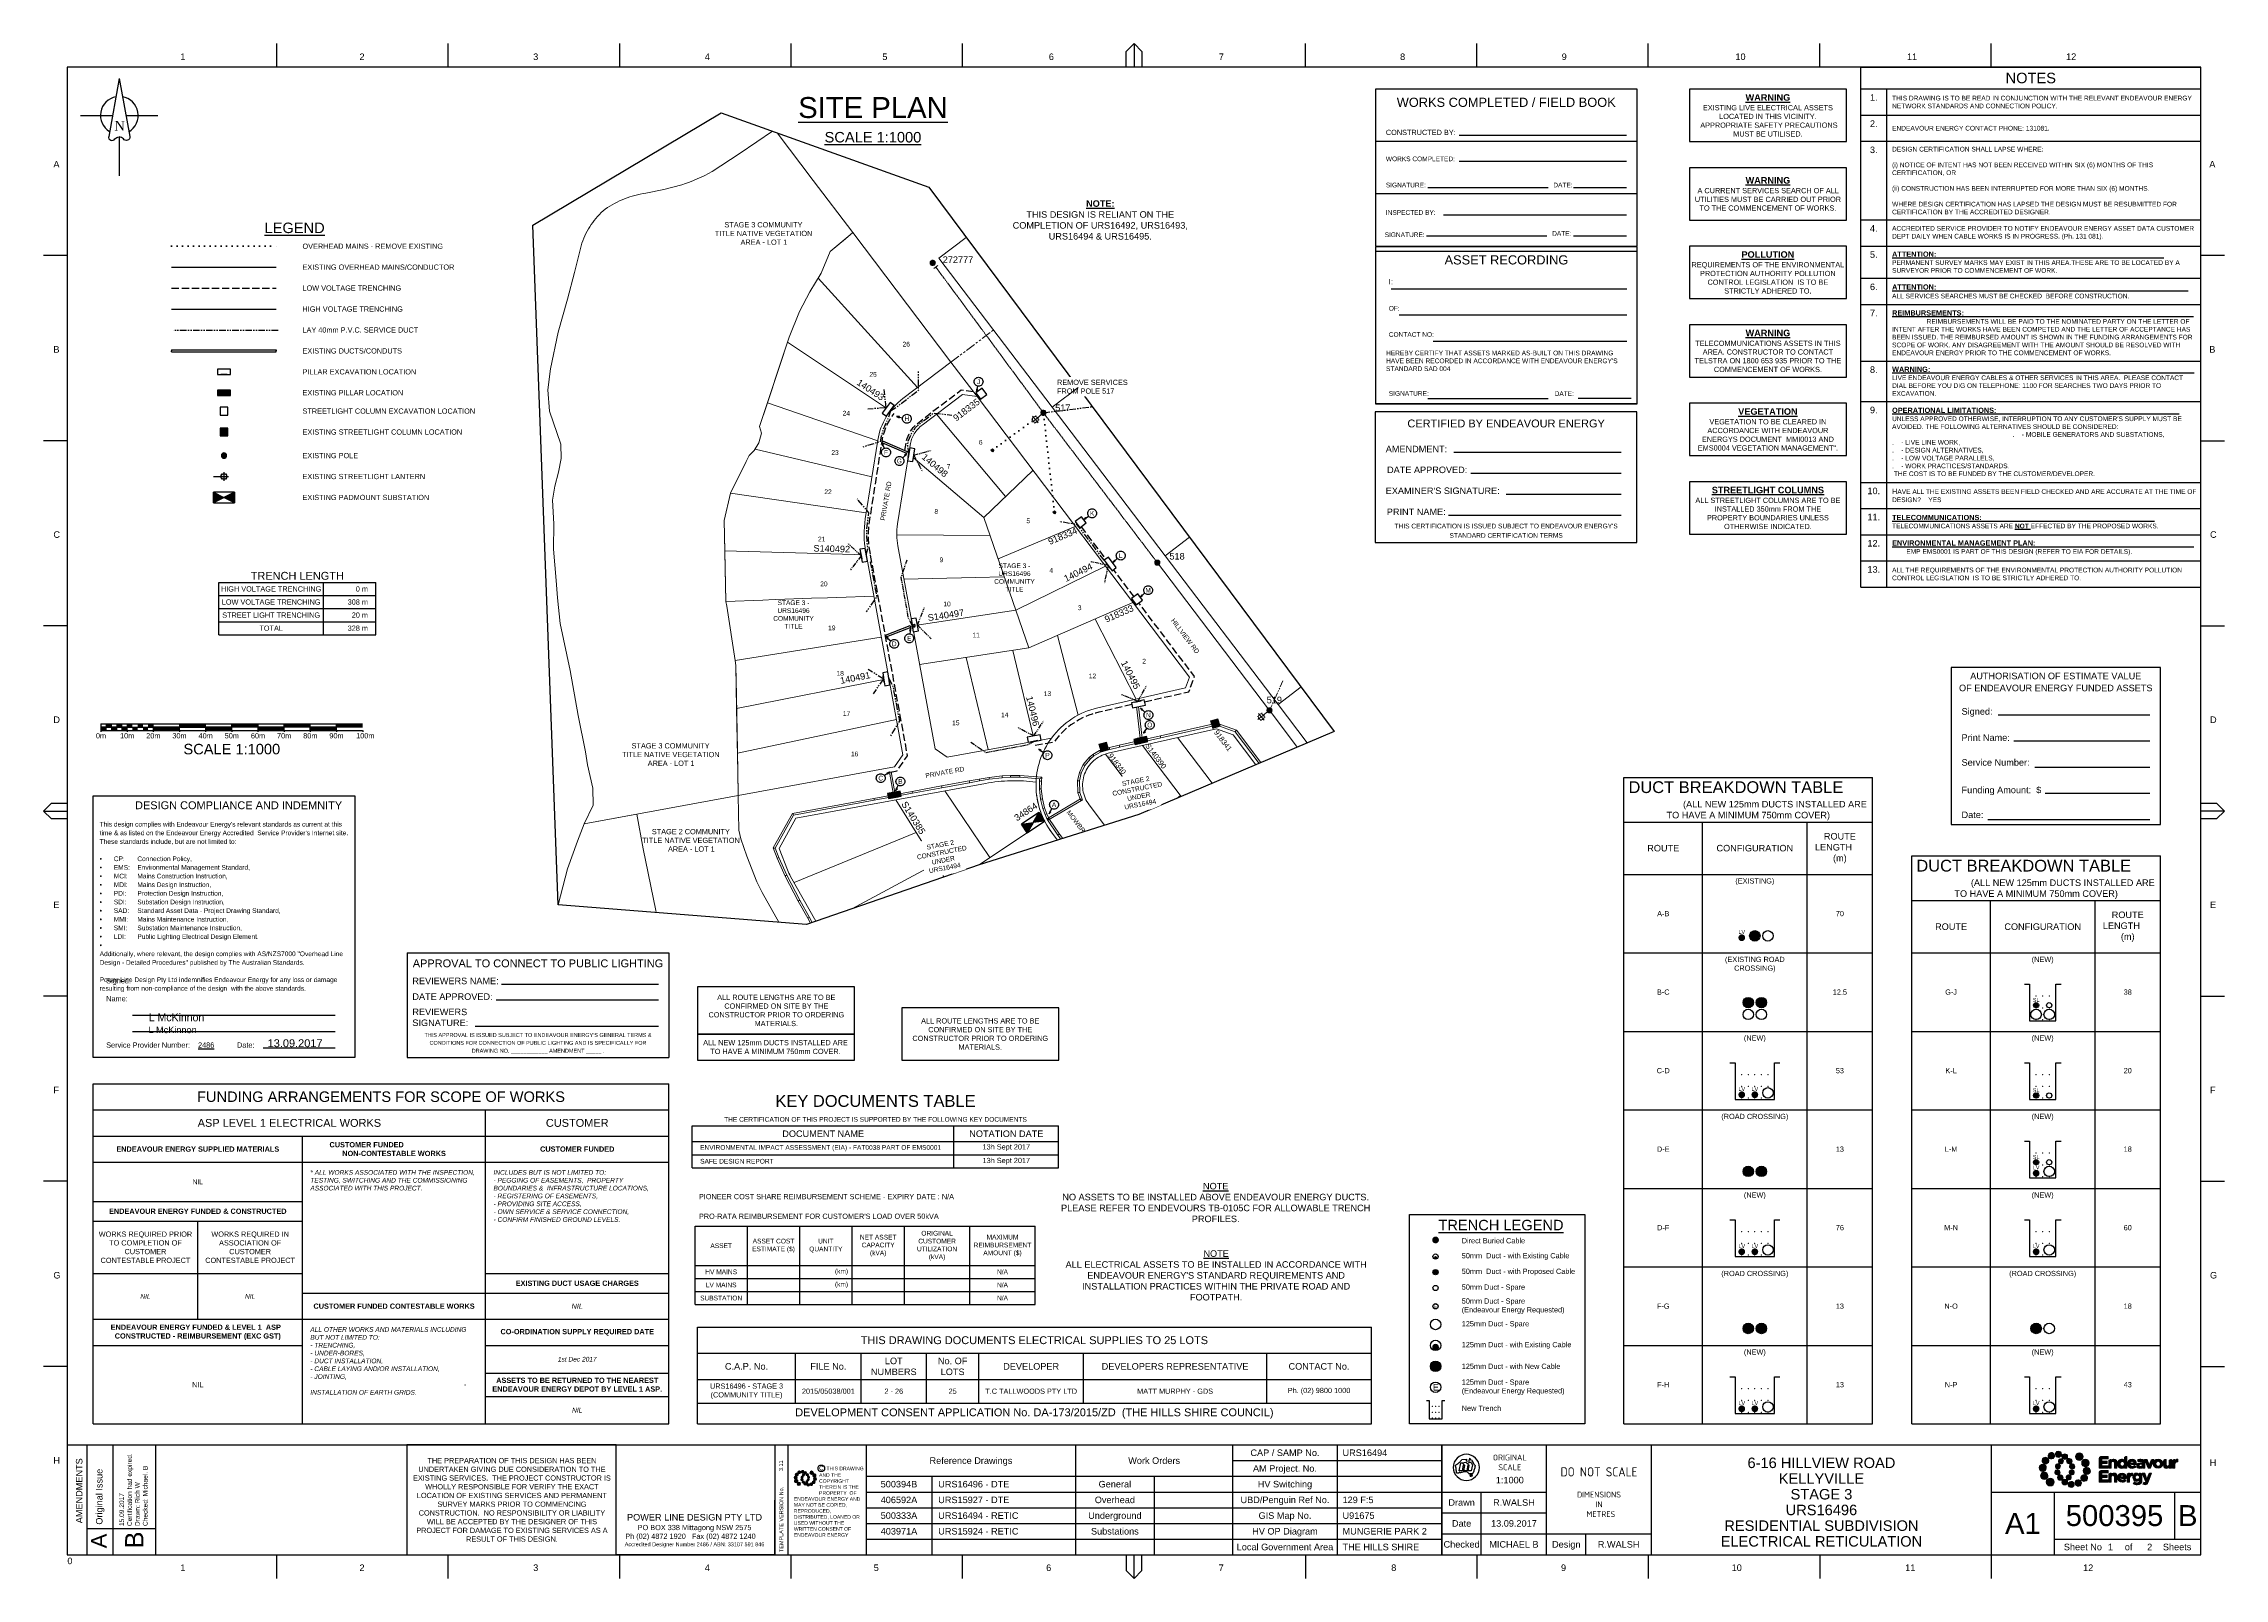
# Paper-space layout 'retic (2)' of a CAD drawing. Header units: metres, sheet in millimetres. Extents: x -9 to 824, y -9 to 577.
# The model-space entities are those that its viewports show. They can reach past a viewport. Long polylines and large blocks are cut down to what shows.
import ezdxf
from ezdxf import colors
from ezdxf.entities.mleader import LeaderData, LeaderLine
from ezdxf.enums import TextEntityAlignment as Align
from ezdxf.math import Vec2, Vec3

# ---------------------------------------------------------------- set-up
doc = ezdxf.new("R2010")
doc.units = ezdxf.units.M
for name, pattern in [('Cable Exist OH', [1, 1, 0]), ('Cable Remove', [2, 0, -2]), ('IE Trench LV', [5.5, 4, -1.5]), ('PHANTOM2', [1.25, 0.625, -0.125, 0.125, -0.125, 0.125, -0.125]), ('PHANTOMX2', [5, 2.5, -0.5, 0.5, -0.5, 0.5, -0.5])]:
    doc.linetypes.add(name, pattern=pattern)
doc.layers.get('0').update_dxf_attribs({"color": 6})
for name, color, linetype, lineweight in [('_User Dimensions', 140, 'Continuous', 13), ('_User Miscellaneous1', 30, 'Continuous', 13), ('_User Miscellaneous9', 211, 'Continuous', 13), ('_User_LV_Exist', 5, 'Continuous', 35), ('Cadastre Developer_SP_NEW', 92, 'Continuous', 15)]:
    doc.layers.add(name, color=color, linetype=linetype, lineweight=lineweight)
doc.layers.add('_User Miscellaneous10', color=252, linetype='Continuous', lineweight=13, plot=False, transparency=0.85)
for name, color, linetype in [('Notes', 7, 'Continuous'), ('Notes_SP_NEW', 51, 'Continuous'), ('Services_SP_EXT', 42, 'PHANTOMX2'), ('Services_SP_NEW_UG', 2, 'PHANTOMX2'), ('Sub_SP_EXT', 7, 'Continuous'), ('SupportsUG_SP_LV_EXT', 7, 'Continuous'), ('SupportsUG_SP_LV_NEW', 2, 'Continuous'), ('SupportsUG_SP_LV_SL_NEW', 2, 'Continuous'), ('Trench_SP_NEW', 2, 'Continuous'), ('UG_Details_SP_MISC', 7, 'Continuous')]:
    doc.layers.add(name, color=color, linetype=linetype)
doc.layers.add('Viewports', color=6, linetype='Continuous', plot=False)
doc.styles.add('ARIAL', font='arial.ttf', dxfattribs={"height": 2})
doc.styles.add('COLUMN_LABEL', font='arial.ttf', dxfattribs={"height": 2})
doc.styles.add('iecARIAL', font='arial.ttf', dxfattribs={"height": 2})
doc.styles.add('iecISOCP', font='isocp.shx')
doc.styles.add('iecNAME', font='times.ttf')
doc.styles.add('ieISOCP', font='arial.ttf', dxfattribs={"height": 1.5})
doc.styles.add('POLE_LABEL', font='arial.ttf', dxfattribs={"height": 2})
doc.styles.add('RoadName', font='arial.ttf', dxfattribs={"height": 2.5})
doc.styles.add('SL_LABEL', font='arial.ttf', dxfattribs={"height": 2})
doc.styles.get("Standard").update_dxf_attribs({"font": 'arial.ttf'})
doc.linetypes.add('IE Trench HV', pattern='A,5,-0.2,["/",Standard,S=2,R=0,X=0.5,Y=-1],-2', length=7.2)

# ---------------------------------------------------------------- blocks, each defined once
blk = doc.blocks.new('EE_LOGO_SMALL')
at = {"layer": 'Notes'}
h = blk.add_hatch(color=256, dxfattribs=at)
edge = h.paths.add_edge_path()
edge.add_spline(control_points=[(-8.4, 2), (-9.2, 2), (-9.8, 1.4), (-9.8, 0.7), (-9.9, -0.1), (-9.3, -0.7), (-8.6, -0.8), (-7.8, -0.8), (-7.2, -0.2), (-7.1, 0.5), (-7.1, 1.3), (-7.7, 1.9), (-8.4, 2)], knot_values=[0, 0, 0, 0, 1, 1, 1, 2, 2, 2, 3, 3, 3, 4, 4, 4, 4], degree=3, periodic=0)
h = blk.add_hatch(color=256, dxfattribs=at)
edge = h.paths.add_edge_path()
edge.add_spline(control_points=[(-6.8, 4.5), (-7.4, 4.8), (-8.2, 4.6), (-8.6, 4), (-8.9, 3.4), (-8.7, 2.6), (-8.1, 2.2), (-7.5, 1.9), (-6.7, 2.1), (-6.3, 2.7), (-6, 3.3), (-6.2, 4.1), (-6.8, 4.5)], knot_values=[0, 0, 0, 0, 1, 1, 1, 2, 2, 2, 3, 3, 3, 4, 4, 4, 4], degree=3, periodic=0)
h = blk.add_hatch(color=256, dxfattribs=at)
edge = h.paths.add_edge_path()
edge.add_spline(control_points=[(-4.2, 5.9), (-4.6, 6.5), (-5.3, 6.6), (-5.9, 6.3), (-6.4, 5.9), (-6.6, 5.1), (-6.2, 4.6), (-5.9, 4), (-5.1, 3.8), (-4.6, 4.2), (-4, 4.6), (-3.8, 5.3), (-4.2, 5.9)], knot_values=[0, 0, 0, 0, 1, 1, 1, 2, 2, 2, 3, 3, 3, 4, 4, 4, 4], degree=3, periodic=0)
h = blk.add_hatch(color=256, dxfattribs=at)
edge = h.paths.add_edge_path()
edge.add_spline(control_points=[(-1.3, 5.9), (-1.4, 6.5), (-2, 7), (-2.6, 6.9), (-3.3, 6.9), (-3.7, 6.3), (-3.7, 5.6), (-3.6, 5), (-3, 4.5), (-2.4, 4.6), (-1.7, 4.7), (-1.3, 5.2), (-1.3, 5.9)], knot_values=[0, 0, 0, 0, 1, 1, 1, 2, 2, 2, 3, 3, 3, 4, 4, 4, 4], degree=3, periodic=0)
h = blk.add_hatch(color=256, dxfattribs=at)
edge = h.paths.add_edge_path()
edge.add_spline(control_points=[(-2.5, 2.1), (-3, 2.2), (-3.5, 1.9), (-3.6, 1.3), (-3.7, 0.8), (-3.4, 0.3), (-2.9, 0.2), (-2.4, 0.1), (-1.9, 0.4), (-1.8, 0.9), (-1.7, 1.5), (-2, 2), (-2.5, 2.1)], knot_values=[0, 0, 0, 0, 1, 1, 1, 2, 2, 2, 3, 3, 3, 4, 4, 4, 4], degree=3, periodic=0)
h = blk.add_hatch(color=256, dxfattribs=at)
edge = h.paths.add_edge_path()
edge.add_spline(control_points=[(1, 4.9), (1, 4.3), (0.5, 3.8), (-0.1, 3.8), (-0.7, 3.8), (-1.2, 4.3), (-1.2, 4.9), (-1.2, 5.5), (-0.7, 6), (-0.1, 6), (0.5, 6), (1, 5.5), (1, 4.9)], knot_values=[0, 0, 0, 0, 1, 1, 1, 2, 2, 2, 3, 3, 3, 4, 4, 4, 4], degree=3, periodic=0)
edge = h.paths.add_edge_path()
edge.add_spline(control_points=[(-1.4, 4), (-1.9, 4.1), (-2.4, 3.8), (-2.5, 3.3), (-2.6, 2.7), (-2.3, 2.2), (-1.8, 2.1), (-1.3, 2), (-0.7, 2.3), (-0.6, 2.9), (-0.5, 3.4), (-0.9, 3.9), (-1.4, 4)], knot_values=[0, 0, 0, 0, 1, 1, 1, 2, 2, 2, 3, 3, 3, 4, 4, 4, 4], degree=3, periodic=0)
h = blk.add_hatch(color=256, dxfattribs=at)
edge = h.paths.add_edge_path()
edge.add_spline(control_points=[(2.3, 2.4), (2.8, 2.8), (2.8, 3.4), (2.4, 3.9), (2, 4.3), (1.4, 4.3), (0.9, 3.9), (0.5, 3.6), (0.5, 2.9), (0.9, 2.5), (1.2, 2), (1.9, 2), (2.3, 2.4)], knot_values=[0, 0, 0, 0, 1, 1, 1, 2, 2, 2, 3, 3, 3, 4, 4, 4, 4], degree=3, periodic=0)
edge = h.paths.add_edge_path()
edge.add_spline(control_points=[(1, 4.9), (1, 4.3), (0.5, 3.8), (-0.1, 3.8), (-0.7, 3.8), (-1.2, 4.3), (-1.2, 4.9), (-1.2, 5.5), (-0.7, 6), (-0.1, 6), (0.5, 6), (1, 5.5), (1, 4.9)], knot_values=[0, 0, 0, 0, 1, 1, 1, 2, 2, 2, 3, 3, 3, 4, 4, 4, 4], degree=3, periodic=0)
h = blk.add_hatch(color=256, dxfattribs=at)
edge = h.paths.add_edge_path()
edge.add_spline(control_points=[(1, 4.9), (1, 4.3), (0.5, 3.8), (-0.1, 3.8), (-0.7, 3.8), (-1.2, 4.3), (-1.2, 4.9), (-1.2, 5.5), (-0.7, 6), (-0.1, 6), (0.5, 6), (1, 5.5), (1, 4.9)], knot_values=[0, 0, 0, 0, 1, 1, 1, 2, 2, 2, 3, 3, 3, 4, 4, 4, 4], degree=3, periodic=0)
edge = h.paths.add_edge_path(flags=16)
edge.add_spline(control_points=[(1, 4.9), (1, 4.3), (0.5, 3.8), (-0.1, 3.8), (-0.7, 3.8), (-1.2, 4.3), (-1.2, 4.9), (-1.2, 5.5), (-0.7, 6), (-0.1, 6), (0.5, 6), (1, 5.5), (1, 4.9)], knot_values=[0, 0, 0, 0, 1, 1, 1, 2, 2, 2, 3, 3, 3, 4, 4, 4, 4], degree=3, periodic=0)
h = blk.add_hatch(color=256, dxfattribs=at)
edge = h.paths.add_edge_path()
edge.add_spline(control_points=[(3, 0.2), (3.5, 0.3), (3.8, 0.9), (3.7, 1.4), (3.6, 1.9), (3, 2.3), (2.5, 2.1), (1.9, 2), (1.6, 1.4), (1.8, 0.9), (1.9, 0.4), (2.5, 0.1), (3, 0.2)], knot_values=[0, 0, 0, 0, 1, 1, 1, 2, 2, 2, 3, 3, 3, 4, 4, 4, 4], degree=3, periodic=0)
h = blk.add_hatch(color=256, dxfattribs=at)
edge = h.paths.add_edge_path()
edge.add_spline(control_points=[(7, 4.9), (7, 4), (6.3, 3.4), (5.5, 3.4), (4.6, 3.4), (4, 4), (4, 4.9), (4, 5.7), (4.6, 6.4), (5.5, 6.4), (6.3, 6.4), (7, 5.7), (7, 4.9)], knot_values=[0, 0, 0, 0, 1, 1, 1, 2, 2, 2, 3, 3, 3, 4, 4, 4, 4], degree=3, periodic=0)
h = blk.add_hatch(color=256, dxfattribs=at)
edge = h.paths.add_edge_path()
edge.add_spline(control_points=[(8.4, 1.1), (9.1, 1.5), (9.4, 2.3), (9.1, 3), (8.8, 3.7), (7.9, 4.1), (7.2, 3.8), (6.5, 3.4), (6.2, 2.6), (6.5, 1.9), (6.8, 1.2), (7.7, 0.8), (8.4, 1.1)], knot_values=[0, 0, 0, 0, 1, 1, 1, 2, 2, 2, 3, 3, 3, 4, 4, 4, 4], degree=3, periodic=0)
h = blk.add_hatch(color=256, dxfattribs=at)
edge = h.paths.add_edge_path()
edge.add_spline(control_points=[(8.3, -1.9), (9, -1.9), (9.7, -1.4), (9.7, -0.6), (9.7, 0.1), (9.2, 0.8), (8.4, 0.8), (7.7, 0.8), (7, 0.3), (7, -0.5), (6.9, -1.2), (7.5, -1.9), (8.3, -1.9)], knot_values=[0, 0, 0, 0, 1, 1, 1, 2, 2, 2, 3, 3, 3, 4, 4, 4, 4], degree=3, periodic=0)
h = blk.add_hatch(color=256, dxfattribs=at)
edge = h.paths.add_edge_path()
edge.add_spline(control_points=[(-8.5, -1.1), (-9.2, -1.4), (-9.6, -2.3), (-9.3, -3), (-8.9, -3.7), (-8.1, -4), (-7.4, -3.7), (-6.7, -3.4), (-6.3, -2.5), (-6.6, -1.8), (-7, -1.1), (-7.8, -0.8), (-8.5, -1.1)], knot_values=[0, 0, 0, 0, 1, 1, 1, 2, 2, 2, 3, 3, 3, 4, 4, 4, 4], degree=3, periodic=0)
h = blk.add_hatch(color=256, dxfattribs=at)
edge = h.paths.add_edge_path()
edge.add_spline(control_points=[(-7.1, -4.8), (-7.1, -4), (-6.5, -3.3), (-5.6, -3.3), (-4.8, -3.3), (-4.1, -4), (-4.1, -4.8), (-4.1, -5.7), (-4.8, -6.3), (-5.6, -6.3), (-6.5, -6.3), (-7.1, -5.7), (-7.1, -4.8)], knot_values=[0, 0, 0, 0, 1, 1, 1, 2, 2, 2, 3, 3, 3, 4, 4, 4, 4], degree=3, periodic=0)
h = blk.add_hatch(color=256, dxfattribs=at)
edge = h.paths.add_edge_path()
edge.add_spline(control_points=[(-3.1, -0.2), (-3.7, -0.3), (-4, -0.8), (-3.8, -1.4), (-3.7, -1.9), (-3.2, -2.2), (-2.6, -2.1), (-2.1, -1.9), (-1.8, -1.4), (-1.9, -0.9), (-2.1, -0.3), (-2.6, 0), (-3.1, -0.2)], knot_values=[0, 0, 0, 0, 1, 1, 1, 2, 2, 2, 3, 3, 3, 4, 4, 4, 4], degree=3, periodic=0)
h = blk.add_hatch(color=256, dxfattribs=at)
edge = h.paths.add_edge_path()
edge.add_spline(control_points=[(-2.5, -2.3), (-2.9, -2.7), (-3, -3.4), (-2.6, -3.8), (-2.2, -4.2), (-1.5, -4.3), (-1.1, -3.9), (-0.7, -3.5), (-0.6, -2.8), (-1, -2.4), (-1.4, -2), (-2, -1.9), (-2.5, -2.3)], knot_values=[0, 0, 0, 0, 1, 1, 1, 2, 2, 2, 3, 3, 3, 4, 4, 4, 4], degree=3, periodic=0)
h = blk.add_hatch(color=256, dxfattribs=at)
edge = h.paths.add_edge_path()
edge.add_spline(control_points=[(-1.2, -4.8), (-1.2, -4.2), (-0.7, -3.7), (-0.1, -3.7), (0.5, -3.7), (1, -4.2), (1, -4.8), (1, -5.4), (0.5, -5.9), (-0.1, -5.9), (-0.7, -5.9), (-1.2, -5.4), (-1.2, -4.8)], knot_values=[0, 0, 0, 0, 1, 1, 1, 2, 2, 2, 3, 3, 3, 4, 4, 4, 4], degree=3, periodic=0)
h = blk.add_hatch(color=256, dxfattribs=at)
edge = h.paths.add_edge_path()
edge.add_spline(control_points=[(1.2, -3.9), (1.7, -4.1), (2.2, -3.7), (2.3, -3.2), (2.5, -2.7), (2.1, -2.2), (1.6, -2.1), (1.1, -2), (0.6, -2.3), (0.5, -2.8), (0.4, -3.3), (0.7, -3.8), (1.2, -3.9)], knot_values=[0, 0, 0, 0, 1, 1, 1, 2, 2, 2, 3, 3, 3, 4, 4, 4, 4], degree=3, periodic=0)
h = blk.add_hatch(color=256, dxfattribs=at)
edge = h.paths.add_edge_path()
edge.add_spline(control_points=[(1.2, -5.8), (1.3, -6.5), (1.8, -6.9), (2.5, -6.9), (3.1, -6.8), (3.6, -6.2), (3.5, -5.6), (3.4, -5), (2.9, -4.5), (2.2, -4.6), (1.6, -4.6), (1.1, -5.2), (1.2, -5.8)], knot_values=[0, 0, 0, 0, 1, 1, 1, 2, 2, 2, 3, 3, 3, 4, 4, 4, 4], degree=3, periodic=0)
h = blk.add_hatch(color=256, dxfattribs=at)
edge = h.paths.add_edge_path()
edge.add_spline(control_points=[(2.4, -2), (2.9, -2.1), (3.4, -1.8), (3.5, -1.3), (3.6, -0.8), (3.3, -0.3), (2.8, -0.2), (2.2, -0.1), (1.7, -0.4), (1.6, -0.9), (1.5, -1.4), (1.8, -1.9), (2.4, -2)], knot_values=[0, 0, 0, 0, 1, 1, 1, 2, 2, 2, 3, 3, 3, 4, 4, 4, 4], degree=3, periodic=0)
h = blk.add_hatch(color=256, dxfattribs=at)
edge = h.paths.add_edge_path()
edge.add_spline(control_points=[(4, -5.8), (4.4, -6.4), (5.2, -6.6), (5.7, -6.2), (6.3, -5.8), (6.5, -5.1), (6.1, -4.5), (5.7, -4), (5, -3.8), (4.4, -4.2), (3.8, -4.5), (3.7, -5.3), (4, -5.8)], knot_values=[0, 0, 0, 0, 1, 1, 1, 2, 2, 2, 3, 3, 3, 4, 4, 4, 4], degree=3, periodic=0)
h = blk.add_hatch(color=256, dxfattribs=at)
edge = h.paths.add_edge_path()
edge.add_spline(control_points=[(6.7, -4.4), (7.3, -4.8), (8.1, -4.6), (8.4, -4), (8.8, -3.3), (8.6, -2.6), (8, -2.2), (7.3, -1.8), (6.6, -2.1), (6.2, -2.7), (5.8, -3.3), (6, -4.1), (6.7, -4.4)], knot_values=[0, 0, 0, 0, 1, 1, 1, 2, 2, 2, 3, 3, 3, 4, 4, 4, 4], degree=3, periodic=0)
at = {"layer": 'Notes', "lineweight": 0}
for points in [[(1.8, 2.1), (1.8, 2.1)], [(-2, -2.1), (-2, -2.1)]]:
    blk.add_lwpolyline(points, dxfattribs=at)
for points in [[(-8.4, 2), (-9.2, 2), (-9.8, 1.4), (-9.8, 0.7), (-9.9, -0.1), (-9.3, -0.7), (-8.6, -0.8), (-7.8, -0.8), (-7.2, -0.2), (-7.1, 0.5), (-7.1, 1.3), (-7.7, 1.9), (-8.4, 2)], [(-6.8, 4.5), (-7.4, 4.8), (-8.2, 4.6), (-8.6, 4), (-8.9, 3.4), (-8.7, 2.6), (-8.1, 2.2), (-7.5, 1.9), (-6.7, 2.1), (-6.3, 2.7), (-6, 3.3), (-6.2, 4.1), (-6.8, 4.5)], [(-4.2, 5.9), (-4.6, 6.5), (-5.3, 6.6), (-5.9, 6.3), (-6.4, 5.9), (-6.6, 5.1), (-6.2, 4.6), (-5.9, 4), (-5.1, 3.8), (-4.6, 4.2), (-4, 4.6), (-3.8, 5.3), (-4.2, 5.9)], [(-1.3, 5.9), (-1.4, 6.5), (-2, 7), (-2.6, 6.9), (-3.3, 6.9), (-3.7, 6.3), (-3.7, 5.6), (-3.6, 5), (-3, 4.5), (-2.4, 4.6), (-1.7, 4.7), (-1.3, 5.2), (-1.3, 5.9)], [(-2.5, 2.1), (-3, 2.2), (-3.5, 1.9), (-3.6, 1.3), (-3.7, 0.8), (-3.4, 0.3), (-2.9, 0.2), (-2.4, 0.1), (-1.9, 0.4), (-1.8, 0.9), (-1.7, 1.5), (-2, 2), (-2.5, 2.1)], [(-1.4, 4), (-1.9, 4.1), (-2.4, 3.8), (-2.5, 3.3), (-2.6, 2.7), (-2.3, 2.2), (-1.8, 2.1), (-1.3, 2), (-0.7, 2.3), (-0.6, 2.9), (-0.5, 3.4), (-0.9, 3.9), (-1.4, 4)], [(1, 4.9), (1, 4.3), (0.5, 3.8), (-0.1, 3.8), (-0.7, 3.8), (-1.2, 4.3), (-1.2, 4.9), (-1.2, 5.5), (-0.7, 6), (-0.1, 6), (0.5, 6), (1, 5.5), (1, 4.9)], [(1, 4.9), (1, 4.3), (0.5, 3.8), (-0.1, 3.8), (-0.7, 3.8), (-1.2, 4.3), (-1.2, 4.9), (-1.2, 5.5), (-0.7, 6), (-0.1, 6), (0.5, 6), (1, 5.5), (1, 4.9)], [(2.3, 2.4), (2.8, 2.8), (2.8, 3.4), (2.4, 3.9), (2, 4.3), (1.4, 4.3), (0.9, 3.9), (0.5, 3.6), (0.5, 2.9), (0.9, 2.5), (1.2, 2), (1.9, 2), (2.3, 2.4)], [(3, 0.2), (3.5, 0.3), (3.8, 0.9), (3.7, 1.4), (3.6, 1.9), (3, 2.3), (2.5, 2.1), (1.9, 2), (1.6, 1.4), (1.8, 0.9), (1.9, 0.4), (2.5, 0.1), (3, 0.2)], [(7, 4.9), (7, 4), (6.3, 3.4), (5.5, 3.4), (4.6, 3.4), (4, 4), (4, 4.9), (4, 5.7), (4.6, 6.4), (5.5, 6.4), (6.3, 6.4), (7, 5.7), (7, 4.9)], [(8.4, 1.1), (9.1, 1.5), (9.4, 2.3), (9.1, 3), (8.8, 3.7), (7.9, 4.1), (7.2, 3.8), (6.5, 3.4), (6.2, 2.6), (6.5, 1.9), (6.8, 1.2), (7.7, 0.8), (8.4, 1.1)], [(8.3, -1.9), (9, -1.9), (9.7, -1.4), (9.7, -0.6), (9.7, 0.1), (9.2, 0.8), (8.4, 0.8), (7.7, 0.8), (7, 0.3), (7, -0.5), (6.9, -1.2), (7.5, -1.9), (8.3, -1.9)], [(-8.5, -1.1), (-9.2, -1.4), (-9.6, -2.3), (-9.3, -3), (-8.9, -3.7), (-8.1, -4), (-7.4, -3.7), (-6.7, -3.4), (-6.3, -2.5), (-6.6, -1.8), (-7, -1.1), (-7.8, -0.8), (-8.5, -1.1)], [(-7.1, -4.8), (-7.1, -4), (-6.5, -3.3), (-5.6, -3.3), (-4.8, -3.3), (-4.1, -4), (-4.1, -4.8), (-4.1, -5.7), (-4.8, -6.3), (-5.6, -6.3), (-6.5, -6.3), (-7.1, -5.7), (-7.1, -4.8)], [(-3.1, -0.2), (-3.7, -0.3), (-4, -0.8), (-3.8, -1.4), (-3.7, -1.9), (-3.2, -2.2), (-2.6, -2.1), (-2.1, -1.9), (-1.8, -1.4), (-1.9, -0.9), (-2.1, -0.3), (-2.6, 0), (-3.1, -0.2)], [(-2.5, -2.3), (-2.9, -2.7), (-3, -3.4), (-2.6, -3.8), (-2.2, -4.2), (-1.5, -4.3), (-1.1, -3.9), (-0.7, -3.5), (-0.6, -2.8), (-1, -2.4), (-1.4, -2), (-2, -1.9), (-2.5, -2.3)], [(-1.2, -4.8), (-1.2, -4.2), (-0.7, -3.7), (-0.1, -3.7), (0.5, -3.7), (1, -4.2), (1, -4.8), (1, -5.4), (0.5, -5.9), (-0.1, -5.9), (-0.7, -5.9), (-1.2, -5.4), (-1.2, -4.8)], [(1.2, -3.9), (1.7, -4.1), (2.2, -3.7), (2.3, -3.2), (2.5, -2.7), (2.1, -2.2), (1.6, -2.1), (1.1, -2), (0.6, -2.3), (0.5, -2.8), (0.4, -3.3), (0.7, -3.8), (1.2, -3.9)], [(1.2, -5.8), (1.3, -6.5), (1.8, -6.9), (2.5, -6.9), (3.1, -6.8), (3.6, -6.2), (3.5, -5.6), (3.4, -5), (2.9, -4.5), (2.2, -4.6), (1.6, -4.6), (1.1, -5.2), (1.2, -5.8)], [(2.4, -2), (2.9, -2.1), (3.4, -1.8), (3.5, -1.3), (3.6, -0.8), (3.3, -0.3), (2.8, -0.2), (2.2, -0.1), (1.7, -0.4), (1.6, -0.9), (1.5, -1.4), (1.8, -1.9), (2.4, -2)], [(4, -5.8), (4.4, -6.4), (5.2, -6.6), (5.7, -6.2), (6.3, -5.8), (6.5, -5.1), (6.1, -4.5), (5.7, -4), (5, -3.8), (4.4, -4.2), (3.8, -4.5), (3.7, -5.3), (4, -5.8)], [(6.7, -4.4), (7.3, -4.8), (8.1, -4.6), (8.4, -4), (8.8, -3.3), (8.6, -2.6), (8, -2.2), (7.3, -1.8), (6.6, -2.1), (6.2, -2.7), (5.8, -3.3), (6, -4.1), (6.7, -4.4)]]:
    blk.add_open_spline(points, degree=3, knots=[0, 0, 0, 0, 1, 1, 1, 2, 2, 2, 3, 3, 3, 4, 4, 4, 4], dxfattribs=at)
blk = doc.blocks.new('EE_COPYRIGHT_A1')
at = {"layer": 'Notes'}
blk.add_circle((9.53, -0.82), 1.15, dxfattribs=at)
at = {"xscale": 0.4, "yscale": 0.4, "zscale": 0.4}
blk.add_blockref('EE_LOGO_SMALL', (3.96, -4.29), dxfattribs=at)
at = {"layer": 'Notes', "insert": (0, 0), "char_height": 1.25, "width": 24.1208, "attachment_point": 1, "style": 'ARIAL'}
blk.add_mtext('\\pt8.75;               ^I{\\H1.2x;C } THIS DRAWING\\P\\pi-8.75,l8.75,t8.75,20;       ^IAND THE ^I\\P\\pi0,t8.75;COPYRIGHT\\P\\pi-8.75,t1.25,8.75;^I^ITHEREIN IS THE PROPERTY  OF \\P\\pi0,l0,t1.25;ENDEAVOUR ENERGY AND MAY NOT BE COPIED, REPRODUCED, DISTRIBUTED, LOANED OR USED WITHOUT THE WRITTEN CONSENT OF ENDEAVOUR ENERGY', dxfattribs=at)
blk = doc.blocks.new('EE_LOGO')
h = blk.add_hatch(color=256)
edge = h.paths.add_edge_path()
edge.add_spline(control_points=[(-25.34, 1.94), (-26.08, 1.98), (-26.72, 1.41), (-26.77, 0.66), (-26.81, -0.09), (-26.24, -0.72), (-25.49, -0.77), (-24.74, -0.81), (-24.1, -0.24), (-24.06, 0.51), (-24.02, 1.25), (-24.59, 1.89), (-25.34, 1.94)], knot_values=[0, 0, 0, 0, 1, 1, 1, 2, 2, 2, 3, 3, 3, 4, 4, 4, 4], degree=3, periodic=0)
h = blk.add_hatch(color=256)
edge = h.paths.add_edge_path()
edge.add_spline(control_points=[(-23.73, 4.46), (-24.34, 4.81), (-25.13, 4.61), (-25.49, 3.99), (-25.85, 3.38), (-25.64, 2.59), (-25.03, 2.23), (-24.41, 1.87), (-23.63, 2.08), (-23.27, 2.69), (-22.91, 3.31), (-23.12, 4.1), (-23.73, 4.46)], knot_values=[0, 0, 0, 0, 1, 1, 1, 2, 2, 2, 3, 3, 3, 4, 4, 4, 4], degree=3, periodic=0)
h = blk.add_hatch(color=256)
edge = h.paths.add_edge_path()
edge.add_spline(control_points=[(-21.12, 5.87), (-21.48, 6.44), (-22.24, 6.61), (-22.81, 6.24), (-23.37, 5.88), (-23.54, 5.12), (-23.17, 4.55), (-22.81, 3.98), (-22.05, 3.82), (-21.48, 4.19), (-20.92, 4.55), (-20.75, 5.31), (-21.12, 5.87)], knot_values=[0, 0, 0, 0, 1, 1, 1, 2, 2, 2, 3, 3, 3, 4, 4, 4, 4], degree=3, periodic=0)
h = blk.add_hatch(color=256)
edge = h.paths.add_edge_path()
edge.add_spline(control_points=[(-19.43, 2.06), (-19.94, 2.17), (-20.44, 1.84), (-20.55, 1.33), (-20.66, 0.82), (-20.34, 0.32), (-19.83, 0.21), (-19.32, 0.1), (-18.81, 0.42), (-18.71, 0.93), (-18.59, 1.44), (-18.92, 1.95), (-19.43, 2.06)], knot_values=[0, 0, 0, 0, 1, 1, 1, 2, 2, 2, 3, 3, 3, 4, 4, 4, 4], degree=3, periodic=0)
h = blk.add_hatch(color=256)
edge = h.paths.add_edge_path()
edge.add_spline(control_points=[(-18.27, 5.87), (-18.34, 6.5), (-18.91, 6.97), (-19.54, 6.9), (-20.18, 6.84), (-20.65, 6.27), (-20.58, 5.63), (-20.52, 4.99), (-19.95, 4.53), (-19.31, 4.59), (-18.67, 4.66), (-18.21, 5.23), (-18.27, 5.87)], knot_values=[0, 0, 0, 0, 1, 1, 1, 2, 2, 2, 3, 3, 3, 4, 4, 4, 4], degree=3, periodic=0)
h = blk.add_hatch(color=256)
edge = h.paths.add_edge_path()
edge.add_spline(control_points=[(-15.91, 4.86), (-15.91, 4.26), (-16.4, 3.77), (-17, 3.77), (-17.6, 3.77), (-18.08, 4.26), (-18.08, 4.86), (-18.08, 5.46), (-17.6, 5.95), (-17, 5.95), (-16.4, 5.95), (-15.91, 5.46), (-15.91, 4.86)], knot_values=[0, 0, 0, 0, 1, 1, 1, 2, 2, 2, 3, 3, 3, 4, 4, 4, 4], degree=3, periodic=0)
edge = h.paths.add_edge_path()
edge.add_spline(control_points=[(-18.29, 3.97), (-18.8, 4.08), (-19.3, 3.76), (-19.41, 3.25), (-19.52, 2.74), (-19.2, 2.23), (-18.69, 2.12), (-18.18, 2.01), (-17.67, 2.33), (-17.56, 2.84), (-17.45, 3.35), (-17.78, 3.86), (-18.29, 3.97)], knot_values=[0, 0, 0, 0, 1, 1, 1, 2, 2, 2, 3, 3, 3, 4, 4, 4, 4], degree=3, periodic=0)
h = blk.add_hatch(color=256)
edge = h.paths.add_edge_path()
edge.add_spline(control_points=[(-14.59, 2.36), (-14.16, 2.75), (-14.12, 3.41), (-14.51, 3.84), (-14.89, 4.27), (-15.55, 4.31), (-15.99, 3.93), (-16.42, 3.54), (-16.46, 2.88), (-16.07, 2.45), (-15.69, 2.01), (-15.02, 1.98), (-14.59, 2.36)], knot_values=[0, 0, 0, 0, 1, 1, 1, 2, 2, 2, 3, 3, 3, 4, 4, 4, 4], degree=3, periodic=0)
edge = h.paths.add_edge_path()
edge.add_spline(control_points=[(-15.91, 4.86), (-15.91, 4.26), (-16.4, 3.77), (-17, 3.77), (-17.6, 3.77), (-18.08, 4.26), (-18.08, 4.86), (-18.08, 5.46), (-17.6, 5.95), (-17, 5.95), (-16.4, 5.95), (-15.91, 5.46), (-15.91, 4.86)], knot_values=[0, 0, 0, 0, 1, 1, 1, 2, 2, 2, 3, 3, 3, 4, 4, 4, 4], degree=3, periodic=0)
h = blk.add_hatch(color=256)
edge = h.paths.add_edge_path()
edge.add_spline(control_points=[(-15.91, 4.86), (-15.91, 4.26), (-16.4, 3.77), (-17, 3.77), (-17.6, 3.77), (-18.08, 4.26), (-18.08, 4.86), (-18.08, 5.46), (-17.6, 5.95), (-17, 5.95), (-16.4, 5.95), (-15.91, 5.46), (-15.91, 4.86)], knot_values=[0, 0, 0, 0, 1, 1, 1, 2, 2, 2, 3, 3, 3, 4, 4, 4, 4], degree=3, periodic=0)
edge = h.paths.add_edge_path(flags=16)
edge.add_spline(control_points=[(-15.91, 4.86), (-15.91, 4.26), (-16.4, 3.77), (-17, 3.77), (-17.6, 3.77), (-18.08, 4.26), (-18.08, 4.86), (-18.08, 5.46), (-17.6, 5.95), (-17, 5.95), (-16.4, 5.95), (-15.91, 5.46), (-15.91, 4.86)], knot_values=[0, 0, 0, 0, 1, 1, 1, 2, 2, 2, 3, 3, 3, 4, 4, 4, 4], degree=3, periodic=0)
h = blk.add_hatch(color=256)
edge = h.paths.add_edge_path()
edge.add_spline(control_points=[(-13.94, 0.18), (-13.41, 0.32), (-13.09, 0.87), (-13.23, 1.4), (-13.37, 1.93), (-13.92, 2.25), (-14.45, 2.11), (-14.98, 1.97), (-15.3, 1.42), (-15.16, 0.89), (-15.02, 0.36), (-14.47, 0.04), (-13.94, 0.18)], knot_values=[0, 0, 0, 0, 1, 1, 1, 2, 2, 2, 3, 3, 3, 4, 4, 4, 4], degree=3, periodic=0)
h = blk.add_hatch(color=256)
edge = h.paths.add_edge_path()
edge.add_spline(control_points=[(-9.93, 4.86), (-9.93, 4.03), (-10.61, 3.35), (-11.44, 3.35), (-12.28, 3.35), (-12.95, 4.03), (-12.95, 4.86), (-12.95, 5.69), (-12.28, 6.37), (-11.44, 6.37), (-10.61, 6.37), (-9.93, 5.69), (-9.93, 4.86)], knot_values=[0, 0, 0, 0, 1, 1, 1, 2, 2, 2, 3, 3, 3, 4, 4, 4, 4], degree=3, periodic=0)
h = blk.add_hatch(color=256)
edge = h.paths.add_edge_path()
edge.add_spline(control_points=[(-8.55, 1.13), (-7.83, 1.45), (-7.5, 2.29), (-7.82, 3.01), (-8.14, 3.73), (-8.98, 4.06), (-9.7, 3.74), (-10.42, 3.42), (-10.75, 2.58), (-10.43, 1.86), (-10.11, 1.14), (-9.27, 0.81), (-8.55, 1.13)], knot_values=[0, 0, 0, 0, 1, 1, 1, 2, 2, 2, 3, 3, 3, 4, 4, 4, 4], degree=3, periodic=0)
h = blk.add_hatch(color=256)
edge = h.paths.add_edge_path()
edge.add_spline(control_points=[(-8.66, -1.92), (-7.91, -1.96), (-7.27, -1.39), (-7.23, -0.64), (-7.19, 0.1), (-7.76, 0.74), (-8.51, 0.78), (-9.25, 0.83), (-9.89, 0.26), (-9.94, -0.49), (-9.98, -1.24), (-9.41, -1.88), (-8.66, -1.92)], knot_values=[0, 0, 0, 0, 1, 1, 1, 2, 2, 2, 3, 3, 3, 4, 4, 4, 4], degree=3, periodic=0)
h = blk.add_hatch(color=256)
edge = h.paths.add_edge_path()
edge.add_spline(control_points=[(-3.85, 0.44), (-3.85, 0.44), (-3.85, 4.25), (-3.85, 4.3), (-3.85, 4.35), (-3.85, 4.86), (-3.29, 4.86), (-2.74, 4.86), (-0.49, 4.86), (-0.49, 4.86), (-0.49, 4.86), (-0.49, 4), (-0.49, 4), (-0.49, 4), (-2.89, 4), (-2.89, 4), (-2.89, 4), (-2.89, 3.1), (-2.89, 3.1), (-2.89, 3.1), (-0.8, 3.1), (-0.8, 3.1), (-0.8, 3.1), (-0.8, 2.23), (-0.8, 2.23), (-0.8, 2.23), (-2.89, 2.23), (-2.89, 2.23), (-2.89, 2.23), (-2.89, 1.31), (-2.89, 1.31), (-2.89, 1.31), (-0.49, 1.31), (-0.49, 1.31), (-0.49, 1.31), (-0.49, 0.44), (-0.49, 0.44), (-0.49, 0.44), (-3.85, 0.44), (-3.85, 0.44)], knot_values=[0, 0, 0, 0, 1, 1, 1, 2, 2, 2, 3, 3, 3, 4, 4, 4, 5, 5, 5, 6, 6, 6, 7, 7, 7, 8, 8, 8, 9, 9, 9, 10, 10, 10, 11, 11, 11, 12, 12, 12, 13, 13, 13, 13], degree=3, periodic=0)
h = blk.add_hatch(color=256)
edge = h.paths.add_edge_path()
edge.add_spline(control_points=[(1.94, 0.44), (1.94, 0.44), (1.94, 2.33), (1.94, 2.33), (1.94, 2.78), (1.73, 3.02), (1.36, 3.02), (1, 3.02), (0.76, 2.78), (0.76, 2.33), (0.76, 2.33), (0.76, 0.44), (0.76, 0.44), (0.76, 0.44), (-0.2, 0.44), (-0.2, 0.44), (-0.2, 0.44), (-0.2, 3.21), (-0.2, 3.27), (-0.2, 3.33), (-0.2, 3.82), (0.36, 3.82), (0.76, 3.82), (0.76, 3.82), (0.76, 3.82), (0.76, 3.82), (0.76, 3.35), (0.76, 3.35), (0.98, 3.63), (1.27, 3.89), (1.75, 3.89), (2.48, 3.89), (2.9, 3.41), (2.9, 2.63), (2.9, 2.63), (2.9, 0.44), (2.9, 0.44), (2.9, 0.44), (1.94, 0.44), (1.94, 0.44)], knot_values=[0, 0, 0, 0, 1, 1, 1, 2, 2, 2, 3, 3, 3, 4, 4, 4, 5, 5, 5, 6, 6, 6, 7, 7, 7, 8, 8, 8, 9, 9, 9, 10, 10, 10, 11, 11, 11, 12, 12, 12, 13, 13, 13, 13], degree=3, periodic=0)
h = blk.add_hatch(color=256)
edge = h.paths.add_edge_path(flags=16)
edge.add_spline(control_points=[(5.8, 2.13), (5.8, 2.69), (5.43, 3.07), (4.98, 3.07), (4.53, 3.07), (4.15, 2.7), (4.15, 2.13), (4.15, 2.13), (4.15, 2.12), (4.15, 2.12), (4.15, 1.56), (4.53, 1.19), (4.98, 1.19), (5.43, 1.19), (5.8, 1.56), (5.8, 2.12), (5.8, 2.12), (5.8, 2.13), (5.8, 2.13)], knot_values=[0, 0, 0, 0, 1, 1, 1, 2, 2, 2, 3, 3, 3, 4, 4, 4, 5, 5, 5, 6, 6, 6, 6], degree=3, periodic=0)
edge = h.paths.add_edge_path()
edge.add_spline(control_points=[(5.79, 0.44), (5.79, 0.44), (5.79, 0.92), (5.79, 0.92), (5.55, 0.6), (5.23, 0.37), (4.73, 0.37), (3.94, 0.37), (3.19, 0.99), (3.19, 2.12), (3.19, 2.12), (3.19, 2.13), (3.19, 2.13), (3.19, 3.26), (3.93, 3.88), (4.73, 3.88), (5.24, 3.88), (5.56, 3.65), (5.79, 3.38), (5.79, 3.38), (5.79, 4.27), (5.79, 4.3), (5.79, 4.34), (5.79, 4.86), (6.34, 4.86), (6.73, 4.86), (6.75, 4.86), (6.75, 4.86), (6.75, 4.86), (6.75, 0.44), (6.75, 0.44), (6.75, 0.44), (5.79, 0.44), (5.79, 0.44)], knot_values=[0, 0, 0, 0, 1, 1, 1, 2, 2, 2, 3, 3, 3, 4, 4, 4, 5, 5, 5, 6, 6, 6, 7, 7, 7, 8, 8, 8, 9, 9, 9, 10, 10, 10, 11, 11, 11, 11], degree=3, periodic=0)
h = blk.add_hatch(color=256)
edge = h.paths.add_edge_path()
edge.add_spline(control_points=[(8.69, 3.89), (7.7, 3.89), (7.01, 3.09), (7.01, 2.13), (7.01, 2.13), (7.01, 2.12), (7.01, 2.12), (7.01, 1.08), (7.77, 0.37), (8.78, 0.37), (9.39, 0.37), (9.85, 0.61), (10.16, 1), (10.16, 1), (9.62, 1.48), (9.62, 1.48), (9.35, 1.24), (9.12, 1.14), (8.79, 1.14), (8.33, 1.13), (8, 1.49), (7.95, 1.86), (7.91, 2.18), (7.93, 2.29), (7.95, 2.43), (8.02, 2.85), (8.29, 3.12), (8.69, 3.12), (9.09, 3.12), (9.34, 2.83), (9.4, 2.4), (9.4, 2.4), (8.14, 2.4), (8.14, 2.4), (8.14, 2.4), (8.12, 1.8), (8.64, 1.8), (9.17, 1.8), (10.32, 1.8), (10.32, 1.8), (10.33, 1.89), (10.34, 1.95), (10.34, 2.04), (10.34, 2.04), (10.34, 2.05), (10.34, 2.05), (10.34, 3.01), (9.82, 3.89), (8.69, 3.89)], knot_values=[0, 0, 0, 0, 1, 1, 1, 2, 2, 2, 3, 3, 3, 4, 4, 4, 5, 5, 5, 6, 6, 6, 7, 7, 7, 8, 8, 8, 9, 9, 9, 10, 10, 10, 11, 11, 11, 12, 12, 12, 13, 13, 13, 14, 14, 14, 15, 15, 15, 16, 16, 16, 16], degree=3, periodic=0)
h = blk.add_hatch(color=256)
edge = h.paths.add_edge_path(flags=16)
edge.add_spline(control_points=[(12.69, 1.8), (12.53, 1.88), (12.31, 1.93), (12.08, 1.93), (11.67, 1.93), (11.42, 1.77), (11.42, 1.46), (11.42, 1.46), (11.42, 1.45), (11.42, 1.45), (11.42, 1.19), (11.63, 1.04), (11.94, 1.04), (12.39, 1.04), (12.69, 1.29), (12.69, 1.63), (12.69, 1.63), (12.69, 1.8), (12.69, 1.8)], knot_values=[0, 0, 0, 0, 1, 1, 1, 2, 2, 2, 3, 3, 3, 4, 4, 4, 5, 5, 5, 6, 6, 6, 6], degree=3, periodic=0)
edge = h.paths.add_edge_path()
edge.add_spline(control_points=[(12.67, 0.44), (12.67, 0.44), (12.67, 0.81), (12.67, 0.81), (12.44, 0.55), (12.12, 0.38), (11.65, 0.38), (11.01, 0.38), (10.49, 0.74), (10.49, 1.41), (10.49, 1.41), (10.49, 1.42), (10.49, 1.42), (10.49, 2.16), (11.05, 2.5), (11.85, 2.5), (12.19, 2.5), (12.44, 2.45), (12.68, 2.37), (12.68, 2.37), (12.68, 2.42), (12.68, 2.42), (12.68, 2.82), (12.43, 3.07), (11.95, 3.07), (11.59, 3.07), (11.33, 3), (11.02, 2.89), (11.02, 2.89), (10.78, 3.62), (10.78, 3.62), (11.15, 3.78), (11.52, 3.89), (12.09, 3.89), (13.14, 3.89), (13.6, 3.35), (13.6, 2.43), (13.6, 2.43), (13.6, 0.44), (13.6, 0.44), (13.6, 0.44), (12.67, 0.44), (12.67, 0.44)], knot_values=[0, 0, 0, 0, 1, 1, 1, 2, 2, 2, 3, 3, 3, 4, 4, 4, 5, 5, 5, 6, 6, 6, 7, 7, 7, 8, 8, 8, 9, 9, 9, 10, 10, 10, 11, 11, 11, 12, 12, 12, 13, 13, 13, 14, 14, 14, 14], degree=3, periodic=0)
h = blk.add_hatch(color=256)
edge = h.paths.add_edge_path()
edge.add_spline(control_points=[(15.71, 0.44), (15.71, 0.44), (14.84, 0.44), (14.84, 0.44), (14.84, 0.44), (13.51, 3.83), (13.51, 3.83), (13.51, 3.83), (14.53, 3.83), (14.53, 3.83), (14.53, 3.83), (15.28, 1.58), (15.28, 1.58), (15.28, 1.58), (15.86, 3.3), (15.86, 3.3), (15.86, 3.3), (16.02, 3.83), (16.4, 3.83), (16.78, 3.83), (17.04, 3.83), (17.04, 3.83), (17.04, 3.83), (15.71, 0.44), (15.71, 0.44)], knot_values=[0, 0, 0, 0, 1, 1, 1, 2, 2, 2, 3, 3, 3, 4, 4, 4, 5, 5, 5, 6, 6, 6, 7, 7, 7, 8, 8, 8, 8], degree=3, periodic=0)
h = blk.add_hatch(color=256)
edge = h.paths.add_edge_path(flags=16)
edge.add_spline(control_points=[(19.52, 2.16), (19.52, 2.66), (19.16, 3.09), (18.63, 3.09), (18.08, 3.09), (17.75, 2.67), (17.75, 2.17), (17.75, 2.17), (17.75, 2.16), (17.75, 2.16), (17.75, 1.66), (18.11, 1.22), (18.64, 1.22), (19.19, 1.22), (19.52, 1.65), (19.52, 2.15), (19.52, 2.15), (19.52, 2.16), (19.52, 2.16)], knot_values=[0, 0, 0, 0, 1, 1, 1, 2, 2, 2, 3, 3, 3, 4, 4, 4, 5, 5, 5, 6, 6, 6, 6], degree=3, periodic=0)
edge = h.paths.add_edge_path()
edge.add_spline(control_points=[(18.63, 0.4), (17.58, 0.4), (16.8, 1.17), (16.8, 2.15), (16.8, 2.15), (16.8, 2.16), (16.8, 2.16), (16.8, 3.13), (17.59, 3.92), (18.64, 3.92), (19.69, 3.92), (20.46, 3.14), (20.46, 2.17), (20.46, 2.17), (20.46, 2.16), (20.46, 2.16), (20.46, 1.19), (19.68, 0.4), (18.63, 0.4)], knot_values=[0, 0, 0, 0, 1, 1, 1, 2, 2, 2, 3, 3, 3, 4, 4, 4, 5, 5, 5, 6, 6, 6, 6], degree=3, periodic=0)
h = blk.add_hatch(color=256)
edge = h.paths.add_edge_path()
edge.add_spline(control_points=[(22.86, 0.44), (22.86, 0.44), (22.86, 0.92), (22.86, 0.92), (22.64, 0.64), (22.36, 0.38), (21.87, 0.38), (21.15, 0.38), (20.72, 0.86), (20.72, 1.63), (20.72, 1.63), (20.72, 3.22), (20.72, 3.27), (20.72, 3.32), (20.72, 3.82), (21.28, 3.82), (21.68, 3.82), (21.68, 3.82), (21.68, 3.82), (21.68, 3.82), (21.68, 1.94), (21.68, 1.94), (21.68, 1.48), (21.9, 1.25), (22.26, 1.25), (22.63, 1.25), (22.86, 1.48), (22.86, 1.94), (22.86, 1.94), (22.86, 3.2), (22.86, 3.27), (22.86, 3.34), (22.87, 3.82), (23.42, 3.82), (23.82, 3.82), (23.82, 3.82), (23.82, 3.82), (23.82, 3.82), (23.82, 0.44), (23.82, 0.44), (23.82, 0.44), (22.86, 0.44), (22.86, 0.44)], knot_values=[0, 0, 0, 0, 1, 1, 1, 2, 2, 2, 3, 3, 3, 4, 4, 4, 5, 5, 5, 6, 6, 6, 7, 7, 7, 8, 8, 8, 9, 9, 9, 10, 10, 10, 11, 11, 11, 12, 12, 12, 13, 13, 13, 14, 14, 14, 14], degree=3, periodic=0)
h = blk.add_hatch(color=256)
edge = h.paths.add_edge_path()
edge.add_spline(control_points=[(26.09, 2.88), (25.46, 2.88), (25.06, 2.5), (25.06, 1.69), (25.06, 1.69), (25.06, 0.44), (25.06, 0.44), (25.06, 0.44), (24.1, 0.44), (24.1, 0.44), (24.1, 0.44), (24.1, 3.24), (24.1, 3.27), (24.1, 3.3), (24.1, 3.83), (24.66, 3.83), (25.22, 3.83), (25.06, 3.83), (25.06, 3.83), (25.06, 3.83), (25.06, 3.14), (25.06, 3.14), (25.26, 3.61), (25.58, 3.91), (26.14, 3.89), (26.14, 3.89), (26.14, 2.88), (26.14, 2.88), (26.14, 2.88), (26.09, 2.88), (26.09, 2.88)], knot_values=[0, 0, 0, 0, 1, 1, 1, 2, 2, 2, 3, 3, 3, 4, 4, 4, 5, 5, 5, 6, 6, 6, 7, 7, 7, 8, 8, 8, 9, 9, 9, 10, 10, 10, 10], degree=3, periodic=0)
h = blk.add_hatch(color=256)
edge = h.paths.add_edge_path()
edge.add_spline(control_points=[(-25.45, -1.11), (-26.17, -1.43), (-26.5, -2.27), (-26.18, -2.99), (-25.86, -3.71), (-25.02, -4.04), (-24.3, -3.72), (-23.58, -3.4), (-23.25, -2.56), (-23.57, -1.84), (-23.88, -1.12), (-24.72, -0.79), (-25.45, -1.11)], knot_values=[0, 0, 0, 0, 1, 1, 1, 2, 2, 2, 3, 3, 3, 4, 4, 4, 4], degree=3, periodic=0)
h = blk.add_hatch(color=256)
edge = h.paths.add_edge_path()
edge.add_spline(control_points=[(-24.06, -4.84), (-24.06, -4.01), (-23.39, -3.33), (-22.55, -3.33), (-21.72, -3.33), (-21.04, -4.01), (-21.04, -4.84), (-21.04, -5.68), (-21.72, -6.35), (-22.55, -6.35), (-23.39, -6.35), (-24.06, -5.68), (-24.06, -4.84)], knot_values=[0, 0, 0, 0, 1, 1, 1, 2, 2, 2, 3, 3, 3, 4, 4, 4, 4], degree=3, periodic=0)
h = blk.add_hatch(color=256)
edge = h.paths.add_edge_path()
edge.add_spline(control_points=[(-20.06, -0.16), (-20.59, -0.3), (-20.9, -0.85), (-20.76, -1.38), (-20.63, -1.91), (-20.08, -2.23), (-19.55, -2.09), (-19.02, -1.95), (-18.7, -1.4), (-18.84, -0.87), (-18.98, -0.34), (-19.52, -0.02), (-20.06, -0.16)], knot_values=[0, 0, 0, 0, 1, 1, 1, 2, 2, 2, 3, 3, 3, 4, 4, 4, 4], degree=3, periodic=0)
h = blk.add_hatch(color=256)
edge = h.paths.add_edge_path()
edge.add_spline(control_points=[(-19.41, -2.34), (-19.84, -2.73), (-19.88, -3.39), (-19.49, -3.82), (-19.1, -4.26), (-18.44, -4.29), (-18.01, -3.91), (-17.58, -3.52), (-17.54, -2.86), (-17.93, -2.43), (-18.31, -2), (-18.97, -1.96), (-19.41, -2.34)], knot_values=[0, 0, 0, 0, 1, 1, 1, 2, 2, 2, 3, 3, 3, 4, 4, 4, 4], degree=3, periodic=0)
h = blk.add_hatch(color=256)
edge = h.paths.add_edge_path()
edge.add_spline(control_points=[(-18.08, -4.84), (-18.08, -4.24), (-17.6, -3.76), (-17, -3.76), (-16.4, -3.76), (-15.91, -4.24), (-15.91, -4.84), (-15.91, -5.44), (-16.4, -5.93), (-17, -5.93), (-17.6, -5.93), (-18.08, -5.44), (-18.08, -4.84)], knot_values=[0, 0, 0, 0, 1, 1, 1, 2, 2, 2, 3, 3, 3, 4, 4, 4, 4], degree=3, periodic=0)
h = blk.add_hatch(color=256)
edge = h.paths.add_edge_path()
edge.add_spline(control_points=[(-15.71, -3.95), (-15.2, -4.06), (-14.69, -3.74), (-14.58, -3.23), (-14.47, -2.72), (-14.8, -2.21), (-15.31, -2.1), (-15.82, -1.99), (-16.32, -2.32), (-16.43, -2.83), (-16.54, -3.34), (-16.22, -3.84), (-15.71, -3.95)], knot_values=[0, 0, 0, 0, 1, 1, 1, 2, 2, 2, 3, 3, 3, 4, 4, 4, 4], degree=3, periodic=0)
h = blk.add_hatch(color=256)
edge = h.paths.add_edge_path()
edge.add_spline(control_points=[(-15.72, -5.85), (-15.66, -6.49), (-15.09, -6.95), (-14.45, -6.89), (-13.81, -6.82), (-13.35, -6.25), (-13.41, -5.62), (-13.48, -4.98), (-14.05, -4.51), (-14.68, -4.58), (-15.33, -4.64), (-15.79, -5.21), (-15.72, -5.85)], knot_values=[0, 0, 0, 0, 1, 1, 1, 2, 2, 2, 3, 3, 3, 4, 4, 4, 4], degree=3, periodic=0)
h = blk.add_hatch(color=256)
edge = h.paths.add_edge_path()
edge.add_spline(control_points=[(-14.57, -2.04), (-14.06, -2.15), (-13.55, -1.83), (-13.44, -1.32), (-13.33, -0.81), (-13.66, -0.3), (-14.17, -0.19), (-14.68, -0.08), (-15.18, -0.4), (-15.29, -0.92), (-15.4, -1.43), (-15.08, -1.93), (-14.57, -2.04)], knot_values=[0, 0, 0, 0, 1, 1, 1, 2, 2, 2, 3, 3, 3, 4, 4, 4, 4], degree=3, periodic=0)
h = blk.add_hatch(color=256)
edge = h.paths.add_edge_path()
edge.add_spline(control_points=[(-12.88, -5.86), (-12.52, -6.43), (-11.76, -6.59), (-11.19, -6.23), (-10.62, -5.86), (-10.46, -5.1), (-10.82, -4.53), (-11.19, -3.97), (-11.95, -3.8), (-12.51, -4.17), (-13.08, -4.53), (-13.25, -5.29), (-12.88, -5.86)], knot_values=[0, 0, 0, 0, 1, 1, 1, 2, 2, 2, 3, 3, 3, 4, 4, 4, 4], degree=3, periodic=0)
h = blk.add_hatch(color=256)
edge = h.paths.add_edge_path()
edge.add_spline(control_points=[(-10.27, -4.44), (-9.65, -4.79), (-8.86, -4.59), (-8.51, -3.97), (-8.15, -3.36), (-8.36, -2.57), (-8.97, -2.22), (-9.58, -1.86), (-10.37, -2.06), (-10.73, -2.68), (-11.09, -3.29), (-10.88, -4.08), (-10.27, -4.44)], knot_values=[0, 0, 0, 0, 1, 1, 1, 2, 2, 2, 3, 3, 3, 4, 4, 4, 4], degree=3, periodic=0)
h = blk.add_hatch(color=256)
edge = h.paths.add_edge_path()
edge.add_spline(control_points=[(-3.85, -4.84), (-3.85, -4.84), (-3.85, -1.03), (-3.85, -0.98), (-3.85, -0.94), (-3.85, -0.42), (-3.29, -0.42), (-2.74, -0.42), (-0.49, -0.42), (-0.49, -0.42), (-0.49, -0.42), (-0.49, -1.29), (-0.49, -1.29), (-0.49, -1.29), (-2.89, -1.29), (-2.89, -1.29), (-2.89, -1.29), (-2.89, -2.19), (-2.89, -2.19), (-2.89, -2.19), (-0.8, -2.19), (-0.8, -2.19), (-0.8, -2.19), (-0.8, -3.05), (-0.8, -3.05), (-0.8, -3.05), (-2.89, -3.05), (-2.89, -3.05), (-2.89, -3.05), (-2.89, -3.98), (-2.89, -3.98), (-2.89, -3.98), (-0.49, -3.98), (-0.49, -3.98), (-0.49, -3.98), (-0.49, -4.84), (-0.49, -4.84), (-0.49, -4.84), (-3.85, -4.84), (-3.85, -4.84)], knot_values=[0, 0, 0, 0, 1, 1, 1, 2, 2, 2, 3, 3, 3, 4, 4, 4, 5, 5, 5, 6, 6, 6, 7, 7, 7, 8, 8, 8, 9, 9, 9, 10, 10, 10, 11, 11, 11, 12, 12, 12, 13, 13, 13, 13], degree=3, periodic=0)
h = blk.add_hatch(color=256)
edge = h.paths.add_edge_path()
edge.add_spline(control_points=[(1.94, -4.84), (1.94, -4.84), (1.94, -2.96), (1.94, -2.96), (1.94, -2.5), (1.73, -2.27), (1.36, -2.27), (1, -2.27), (0.76, -2.5), (0.76, -2.96), (0.76, -2.96), (0.76, -4.84), (0.76, -4.84), (0.76, -4.84), (-0.2, -4.84), (-0.2, -4.84), (-0.2, -4.84), (-0.2, -2.07), (-0.2, -2.01), (-0.2, -1.96), (-0.2, -1.46), (0.36, -1.46), (0.76, -1.46), (0.76, -1.46), (0.76, -1.46), (0.76, -1.46), (0.76, -1.94), (0.76, -1.94), (0.98, -1.65), (1.27, -1.4), (1.75, -1.4), (2.48, -1.4), (2.9, -1.88), (2.9, -2.65), (2.9, -2.65), (2.9, -4.84), (2.9, -4.84), (2.9, -4.84), (1.94, -4.84), (1.94, -4.84)], knot_values=[0, 0, 0, 0, 1, 1, 1, 2, 2, 2, 3, 3, 3, 4, 4, 4, 5, 5, 5, 6, 6, 6, 7, 7, 7, 8, 8, 8, 9, 9, 9, 10, 10, 10, 11, 11, 11, 12, 12, 12, 13, 13, 13, 13], degree=3, periodic=0)
h = blk.add_hatch(color=256)
edge = h.paths.add_edge_path()
edge.add_spline(control_points=[(4.87, -1.4), (3.88, -1.4), (3.19, -2.19), (3.19, -3.16), (3.19, -3.16), (3.19, -3.17), (3.19, -3.17), (3.19, -4.21), (3.94, -4.92), (4.96, -4.92), (5.57, -4.92), (6.03, -4.68), (6.34, -4.29), (6.34, -4.29), (5.79, -3.8), (5.79, -3.8), (5.53, -4.05), (5.29, -4.14), (4.97, -4.15), (4.51, -4.16), (4.18, -3.79), (4.13, -3.42), (4.09, -3.1), (4.11, -3), (4.13, -2.86), (4.2, -2.44), (4.47, -2.17), (4.87, -2.17), (5.27, -2.17), (5.52, -2.46), (5.58, -2.89), (5.58, -2.89), (4.32, -2.89), (4.32, -2.89), (4.32, -2.89), (4.29, -3.49), (4.82, -3.49), (5.35, -3.49), (6.5, -3.49), (6.5, -3.49), (6.51, -3.4), (6.51, -3.34), (6.51, -3.25), (6.51, -3.25), (6.51, -3.23), (6.51, -3.23), (6.51, -2.27), (6, -1.4), (4.87, -1.4)], knot_values=[0, 0, 0, 0, 1, 1, 1, 2, 2, 2, 3, 3, 3, 4, 4, 4, 5, 5, 5, 6, 6, 6, 7, 7, 7, 8, 8, 8, 9, 9, 9, 10, 10, 10, 11, 11, 11, 12, 12, 12, 13, 13, 13, 14, 14, 14, 15, 15, 15, 16, 16, 16, 16], degree=3, periodic=0)
h = blk.add_hatch(color=256)
edge = h.paths.add_edge_path()
edge.add_spline(control_points=[(8.77, -2.4), (8.13, -2.4), (7.74, -2.79), (7.74, -3.6), (7.74, -3.6), (7.74, -4.85), (7.74, -4.85), (7.74, -4.85), (6.78, -4.85), (6.78, -4.85), (6.78, -4.85), (6.78, -2.05), (6.78, -2.02), (6.78, -1.99), (6.77, -1.46), (7.33, -1.46), (7.74, -1.46), (7.74, -1.46), (7.74, -1.46), (7.74, -1.46), (7.74, -2.15), (7.74, -2.15), (7.93, -1.68), (8.25, -1.37), (8.82, -1.4), (8.82, -1.4), (8.82, -2.4), (8.82, -2.4), (8.82, -2.4), (8.77, -2.4), (8.77, -2.4)], knot_values=[0, 0, 0, 0, 1, 1, 1, 2, 2, 2, 3, 3, 3, 4, 4, 4, 5, 5, 5, 6, 6, 6, 7, 7, 7, 8, 8, 8, 9, 9, 9, 10, 10, 10, 10], degree=3, periodic=0)
h = blk.add_hatch(color=256)
edge = h.paths.add_edge_path(flags=16)
edge.add_spline(control_points=[(11.56, -2.97), (11.56, -2.51), (11.2, -2.19), (10.73, -2.19), (10.26, -2.19), (9.91, -2.51), (9.91, -2.97), (9.91, -2.97), (9.91, -2.99), (9.91, -2.99), (9.91, -3.45), (10.26, -3.77), (10.73, -3.77), (11.2, -3.77), (11.56, -3.45), (11.56, -2.99), (11.56, -2.99), (11.56, -2.97), (11.56, -2.97)], knot_values=[0, 0, 0, 0, 1, 1, 1, 2, 2, 2, 3, 3, 3, 4, 4, 4, 5, 5, 5, 6, 6, 6, 6], degree=3, periodic=0)
edge = h.paths.add_edge_path()
edge.add_spline(control_points=[(10.62, -5.87), (10.07, -5.87), (9.55, -5.74), (9.12, -5.51), (9.12, -5.51), (9.45, -4.79), (9.45, -4.79), (9.8, -4.99), (10.14, -5.1), (10.59, -5.1), (11.25, -5.1), (11.56, -4.79), (11.56, -4.18), (11.56, -4.18), (11.56, -4.02), (11.56, -4.02), (11.27, -4.36), (10.96, -4.57), (10.45, -4.57), (9.66, -4.57), (8.95, -3.99), (8.95, -2.99), (8.95, -2.99), (8.95, -2.97), (8.95, -2.97), (8.95, -1.96), (9.68, -1.4), (10.45, -1.4), (10.98, -1.4), (11.29, -1.62), (11.54, -1.9), (11.54, -1.9), (11.54, -1.46), (11.54, -1.46), (11.54, -1.46), (11.54, -1.46), (11.95, -1.46), (12.51, -1.46), (12.5, -2.02), (12.5, -2.02), (12.5, -2.02), (12.5, -4.08), (12.5, -4.08), (12.5, -5.36), (11.87, -5.87), (10.62, -5.87)], knot_values=[0, 0, 0, 0, 1, 1, 1, 2, 2, 2, 3, 3, 3, 4, 4, 4, 5, 5, 5, 6, 6, 6, 7, 7, 7, 8, 8, 8, 9, 9, 9, 10, 10, 10, 11, 11, 11, 12, 12, 12, 13, 13, 13, 14, 14, 14, 15, 15, 15, 15], degree=3, periodic=0)
h = blk.add_hatch(color=256)
edge = h.paths.add_edge_path()
edge.add_spline(control_points=[(14.84, -4.92), (14.58, -5.61), (14.31, -5.87), (13.73, -5.87), (13.38, -5.87), (13.13, -5.78), (12.88, -5.64), (12.88, -5.64), (13.2, -4.94), (13.2, -4.94), (13.33, -5.02), (13.49, -5.07), (13.61, -5.07), (13.78, -5.07), (13.86, -5.02), (13.95, -4.85), (13.95, -4.85), (12.62, -1.46), (12.62, -1.46), (12.62, -1.46), (13.64, -1.46), (13.64, -1.46), (13.64, -1.46), (14.41, -3.76), (14.41, -3.76), (14.41, -3.76), (14.97, -2.01), (14.97, -2.01), (14.97, -2.01), (15.14, -1.46), (15.5, -1.46), (15.86, -1.46), (16.14, -1.46), (16.14, -1.46), (16.14, -1.46), (14.84, -4.92), (14.84, -4.92)], knot_values=[0, 0, 0, 0, 1, 1, 1, 2, 2, 2, 3, 3, 3, 4, 4, 4, 5, 5, 5, 6, 6, 6, 7, 7, 7, 8, 8, 8, 9, 9, 9, 10, 10, 10, 11, 11, 11, 12, 12, 12, 12], degree=3, periodic=0)
at = {"lineweight": 0}
for points in [[(-15.08, 2.11), (-15.08, 2.11)], [(-18.92, -2.1), (-18.92, -2.1)]]:
    blk.add_lwpolyline(points, dxfattribs=at)
for points, knots in [([(-25.34, 1.94), (-26.08, 1.98), (-26.72, 1.41), (-26.77, 0.66), (-26.81, -0.09), (-26.24, -0.72), (-25.49, -0.77), (-24.74, -0.81), (-24.1, -0.24), (-24.06, 0.51), (-24.02, 1.25), (-24.59, 1.89), (-25.34, 1.94)], [0, 0, 0, 0, 1, 1, 1, 2, 2, 2, 3, 3, 3, 4, 4, 4, 4]), ([(-23.73, 4.46), (-24.34, 4.81), (-25.13, 4.61), (-25.49, 3.99), (-25.85, 3.38), (-25.64, 2.59), (-25.03, 2.23), (-24.41, 1.87), (-23.63, 2.08), (-23.27, 2.69), (-22.91, 3.31), (-23.12, 4.1), (-23.73, 4.46)], [0, 0, 0, 0, 1, 1, 1, 2, 2, 2, 3, 3, 3, 4, 4, 4, 4]), ([(-21.12, 5.87), (-21.48, 6.44), (-22.24, 6.61), (-22.81, 6.24), (-23.37, 5.88), (-23.54, 5.12), (-23.17, 4.55), (-22.81, 3.98), (-22.05, 3.82), (-21.48, 4.19), (-20.92, 4.55), (-20.75, 5.31), (-21.12, 5.87)], [0, 0, 0, 0, 1, 1, 1, 2, 2, 2, 3, 3, 3, 4, 4, 4, 4]), ([(-19.43, 2.06), (-19.94, 2.17), (-20.44, 1.84), (-20.55, 1.33), (-20.66, 0.82), (-20.34, 0.32), (-19.83, 0.21), (-19.32, 0.1), (-18.81, 0.42), (-18.71, 0.93), (-18.59, 1.44), (-18.92, 1.95), (-19.43, 2.06)], [0, 0, 0, 0, 1, 1, 1, 2, 2, 2, 3, 3, 3, 4, 4, 4, 4]), ([(-18.27, 5.87), (-18.34, 6.5), (-18.91, 6.97), (-19.54, 6.9), (-20.18, 6.84), (-20.65, 6.27), (-20.58, 5.63), (-20.52, 4.99), (-19.95, 4.53), (-19.31, 4.59), (-18.67, 4.66), (-18.21, 5.23), (-18.27, 5.87)], [0, 0, 0, 0, 1, 1, 1, 2, 2, 2, 3, 3, 3, 4, 4, 4, 4]), ([(-18.29, 3.97), (-18.8, 4.08), (-19.3, 3.76), (-19.41, 3.25), (-19.52, 2.74), (-19.2, 2.23), (-18.69, 2.12), (-18.18, 2.01), (-17.67, 2.33), (-17.56, 2.84), (-17.45, 3.35), (-17.78, 3.86), (-18.29, 3.97)], [0, 0, 0, 0, 1, 1, 1, 2, 2, 2, 3, 3, 3, 4, 4, 4, 4]), ([(-15.91, 4.86), (-15.91, 4.26), (-16.4, 3.77), (-17, 3.77), (-17.6, 3.77), (-18.08, 4.26), (-18.08, 4.86), (-18.08, 5.46), (-17.6, 5.95), (-17, 5.95), (-16.4, 5.95), (-15.91, 5.46), (-15.91, 4.86)], [0, 0, 0, 0, 1, 1, 1, 2, 2, 2, 3, 3, 3, 4, 4, 4, 4]), ([(-15.91, 4.86), (-15.91, 4.26), (-16.4, 3.77), (-17, 3.77), (-17.6, 3.77), (-18.08, 4.26), (-18.08, 4.86), (-18.08, 5.46), (-17.6, 5.95), (-17, 5.95), (-16.4, 5.95), (-15.91, 5.46), (-15.91, 4.86)], [0, 0, 0, 0, 1, 1, 1, 2, 2, 2, 3, 3, 3, 4, 4, 4, 4]), ([(-14.59, 2.36), (-14.16, 2.75), (-14.12, 3.41), (-14.51, 3.84), (-14.89, 4.27), (-15.55, 4.31), (-15.99, 3.93), (-16.42, 3.54), (-16.46, 2.88), (-16.07, 2.45), (-15.69, 2.01), (-15.02, 1.98), (-14.59, 2.36)], [0, 0, 0, 0, 1, 1, 1, 2, 2, 2, 3, 3, 3, 4, 4, 4, 4]), ([(-13.94, 0.18), (-13.41, 0.32), (-13.09, 0.87), (-13.23, 1.4), (-13.37, 1.93), (-13.92, 2.25), (-14.45, 2.11), (-14.98, 1.97), (-15.3, 1.42), (-15.16, 0.89), (-15.02, 0.36), (-14.47, 0.04), (-13.94, 0.18)], [0, 0, 0, 0, 1, 1, 1, 2, 2, 2, 3, 3, 3, 4, 4, 4, 4]), ([(-9.93, 4.86), (-9.93, 4.03), (-10.61, 3.35), (-11.44, 3.35), (-12.28, 3.35), (-12.95, 4.03), (-12.95, 4.86), (-12.95, 5.69), (-12.28, 6.37), (-11.44, 6.37), (-10.61, 6.37), (-9.93, 5.69), (-9.93, 4.86)], [0, 0, 0, 0, 1, 1, 1, 2, 2, 2, 3, 3, 3, 4, 4, 4, 4]), ([(-8.55, 1.13), (-7.83, 1.45), (-7.5, 2.29), (-7.82, 3.01), (-8.14, 3.73), (-8.98, 4.06), (-9.7, 3.74), (-10.42, 3.42), (-10.75, 2.58), (-10.43, 1.86), (-10.11, 1.14), (-9.27, 0.81), (-8.55, 1.13)], [0, 0, 0, 0, 1, 1, 1, 2, 2, 2, 3, 3, 3, 4, 4, 4, 4]), ([(-8.66, -1.92), (-7.91, -1.96), (-7.27, -1.39), (-7.23, -0.64), (-7.19, 0.1), (-7.76, 0.74), (-8.51, 0.78), (-9.25, 0.83), (-9.89, 0.26), (-9.94, -0.49), (-9.98, -1.24), (-9.41, -1.88), (-8.66, -1.92)], [0, 0, 0, 0, 1, 1, 1, 2, 2, 2, 3, 3, 3, 4, 4, 4, 4]), ([(-3.85, 0.44), (-3.85, 0.44), (-3.85, 4.25), (-3.85, 4.3), (-3.85, 4.35), (-3.85, 4.86), (-3.29, 4.86), (-2.74, 4.86), (-0.49, 4.86), (-0.49, 4.86), (-0.49, 4.86), (-0.49, 4), (-0.49, 4), (-0.49, 4), (-2.89, 4), (-2.89, 4), (-2.89, 4), (-2.89, 3.1), (-2.89, 3.1), (-2.89, 3.1), (-0.8, 3.1), (-0.8, 3.1), (-0.8, 3.1), (-0.8, 2.23), (-0.8, 2.23), (-0.8, 2.23), (-2.89, 2.23), (-2.89, 2.23), (-2.89, 2.23), (-2.89, 1.31), (-2.89, 1.31), (-2.89, 1.31), (-0.49, 1.31), (-0.49, 1.31), (-0.49, 1.31), (-0.49, 0.44), (-0.49, 0.44), (-0.49, 0.44), (-3.85, 0.44), (-3.85, 0.44)], [0, 0, 0, 0, 1, 1, 1, 2, 2, 2, 3, 3, 3, 4, 4, 4, 5, 5, 5, 6, 6, 6, 7, 7, 7, 8, 8, 8, 9, 9, 9, 10, 10, 10, 11, 11, 11, 12, 12, 12, 13, 13, 13, 13]), ([(1.94, 0.44), (1.94, 0.44), (1.94, 2.33), (1.94, 2.33), (1.94, 2.78), (1.73, 3.02), (1.36, 3.02), (1, 3.02), (0.76, 2.78), (0.76, 2.33), (0.76, 2.33), (0.76, 0.44), (0.76, 0.44), (0.76, 0.44), (-0.2, 0.44), (-0.2, 0.44), (-0.2, 0.44), (-0.2, 3.21), (-0.2, 3.27), (-0.2, 3.33), (-0.2, 3.82), (0.36, 3.82), (0.76, 3.82), (0.76, 3.82), (0.76, 3.82), (0.76, 3.82), (0.76, 3.35), (0.76, 3.35), (0.98, 3.63), (1.27, 3.89), (1.75, 3.89), (2.48, 3.89), (2.9, 3.41), (2.9, 2.63), (2.9, 2.63), (2.9, 0.44), (2.9, 0.44), (2.9, 0.44), (1.94, 0.44), (1.94, 0.44)], [0, 0, 0, 0, 1, 1, 1, 2, 2, 2, 3, 3, 3, 4, 4, 4, 5, 5, 5, 6, 6, 6, 7, 7, 7, 8, 8, 8, 9, 9, 9, 10, 10, 10, 11, 11, 11, 12, 12, 12, 13, 13, 13, 13]), ([(5.79, 0.44), (5.79, 0.44), (5.79, 0.92), (5.79, 0.92), (5.55, 0.6), (5.23, 0.37), (4.73, 0.37), (3.94, 0.37), (3.19, 0.99), (3.19, 2.12), (3.19, 2.12), (3.19, 2.13), (3.19, 2.13), (3.19, 3.26), (3.93, 3.88), (4.73, 3.88), (5.24, 3.88), (5.56, 3.65), (5.79, 3.38), (5.79, 3.38), (5.79, 4.27), (5.79, 4.3), (5.79, 4.34), (5.79, 4.86), (6.34, 4.86), (6.73, 4.86), (6.75, 4.86), (6.75, 4.86), (6.75, 4.86), (6.75, 0.44), (6.75, 0.44), (6.75, 0.44), (5.79, 0.44), (5.79, 0.44)], [0, 0, 0, 0, 1, 1, 1, 2, 2, 2, 3, 3, 3, 4, 4, 4, 5, 5, 5, 6, 6, 6, 7, 7, 7, 8, 8, 8, 9, 9, 9, 10, 10, 10, 11, 11, 11, 11]), ([(5.8, 2.13), (5.8, 2.69), (5.43, 3.07), (4.98, 3.07), (4.53, 3.07), (4.15, 2.7), (4.15, 2.13), (4.15, 2.13), (4.15, 2.12), (4.15, 2.12), (4.15, 1.56), (4.53, 1.19), (4.98, 1.19), (5.43, 1.19), (5.8, 1.56), (5.8, 2.12), (5.8, 2.12), (5.8, 2.13), (5.8, 2.13)], [0, 0, 0, 0, 1, 1, 1, 2, 2, 2, 3, 3, 3, 4, 4, 4, 5, 5, 5, 6, 6, 6, 6]), ([(8.69, 3.89), (7.7, 3.89), (7.01, 3.09), (7.01, 2.13), (7.01, 2.13), (7.01, 2.12), (7.01, 2.12), (7.01, 1.08), (7.77, 0.37), (8.78, 0.37), (9.39, 0.37), (9.85, 0.61), (10.16, 1), (10.16, 1), (9.62, 1.48), (9.62, 1.48), (9.35, 1.24), (9.12, 1.14), (8.79, 1.14), (8.33, 1.13), (8, 1.49), (7.95, 1.86), (7.91, 2.18), (7.93, 2.29), (7.95, 2.43), (8.02, 2.85), (8.29, 3.12), (8.69, 3.12), (9.09, 3.12), (9.34, 2.83), (9.4, 2.4), (9.4, 2.4), (8.14, 2.4), (8.14, 2.4), (8.14, 2.4), (8.12, 1.8), (8.64, 1.8), (9.17, 1.8), (10.32, 1.8), (10.32, 1.8), (10.33, 1.89), (10.34, 1.95), (10.34, 2.04), (10.34, 2.04), (10.34, 2.05), (10.34, 2.05), (10.34, 3.01), (9.82, 3.89), (8.69, 3.89)], [0, 0, 0, 0, 1, 1, 1, 2, 2, 2, 3, 3, 3, 4, 4, 4, 5, 5, 5, 6, 6, 6, 7, 7, 7, 8, 8, 8, 9, 9, 9, 10, 10, 10, 11, 11, 11, 12, 12, 12, 13, 13, 13, 14, 14, 14, 15, 15, 15, 16, 16, 16, 16]), ([(12.67, 0.44), (12.67, 0.44), (12.67, 0.81), (12.67, 0.81), (12.44, 0.55), (12.12, 0.38), (11.65, 0.38), (11.01, 0.38), (10.49, 0.74), (10.49, 1.41), (10.49, 1.41), (10.49, 1.42), (10.49, 1.42), (10.49, 2.16), (11.05, 2.5), (11.85, 2.5), (12.19, 2.5), (12.44, 2.45), (12.68, 2.37), (12.68, 2.37), (12.68, 2.42), (12.68, 2.42), (12.68, 2.82), (12.43, 3.07), (11.95, 3.07), (11.59, 3.07), (11.33, 3), (11.02, 2.89), (11.02, 2.89), (10.78, 3.62), (10.78, 3.62), (11.15, 3.78), (11.52, 3.89), (12.09, 3.89), (13.14, 3.89), (13.6, 3.35), (13.6, 2.43), (13.6, 2.43), (13.6, 0.44), (13.6, 0.44), (13.6, 0.44), (12.67, 0.44), (12.67, 0.44)], [0, 0, 0, 0, 1, 1, 1, 2, 2, 2, 3, 3, 3, 4, 4, 4, 5, 5, 5, 6, 6, 6, 7, 7, 7, 8, 8, 8, 9, 9, 9, 10, 10, 10, 11, 11, 11, 12, 12, 12, 13, 13, 13, 14, 14, 14, 14]), ([(12.69, 1.8), (12.53, 1.88), (12.31, 1.93), (12.08, 1.93), (11.67, 1.93), (11.42, 1.77), (11.42, 1.46), (11.42, 1.46), (11.42, 1.45), (11.42, 1.45), (11.42, 1.19), (11.63, 1.04), (11.94, 1.04), (12.39, 1.04), (12.69, 1.29), (12.69, 1.63), (12.69, 1.63), (12.69, 1.8), (12.69, 1.8)], [0, 0, 0, 0, 1, 1, 1, 2, 2, 2, 3, 3, 3, 4, 4, 4, 5, 5, 5, 6, 6, 6, 6]), ([(15.71, 0.44), (15.71, 0.44), (14.84, 0.44), (14.84, 0.44), (14.84, 0.44), (13.51, 3.83), (13.51, 3.83), (13.51, 3.83), (14.53, 3.83), (14.53, 3.83), (14.53, 3.83), (15.28, 1.58), (15.28, 1.58), (15.28, 1.58), (15.86, 3.3), (15.86, 3.3), (15.86, 3.3), (16.02, 3.83), (16.4, 3.83), (16.78, 3.83), (17.04, 3.83), (17.04, 3.83), (17.04, 3.83), (15.71, 0.44), (15.71, 0.44)], [0, 0, 0, 0, 1, 1, 1, 2, 2, 2, 3, 3, 3, 4, 4, 4, 5, 5, 5, 6, 6, 6, 7, 7, 7, 8, 8, 8, 8]), ([(18.63, 0.4), (17.58, 0.4), (16.8, 1.17), (16.8, 2.15), (16.8, 2.15), (16.8, 2.16), (16.8, 2.16), (16.8, 3.13), (17.59, 3.92), (18.64, 3.92), (19.69, 3.92), (20.46, 3.14), (20.46, 2.17), (20.46, 2.17), (20.46, 2.16), (20.46, 2.16), (20.46, 1.19), (19.68, 0.4), (18.63, 0.4)], [0, 0, 0, 0, 1, 1, 1, 2, 2, 2, 3, 3, 3, 4, 4, 4, 5, 5, 5, 6, 6, 6, 6]), ([(19.52, 2.16), (19.52, 2.66), (19.16, 3.09), (18.63, 3.09), (18.08, 3.09), (17.75, 2.67), (17.75, 2.17), (17.75, 2.17), (17.75, 2.16), (17.75, 2.16), (17.75, 1.66), (18.11, 1.22), (18.64, 1.22), (19.19, 1.22), (19.52, 1.65), (19.52, 2.15), (19.52, 2.15), (19.52, 2.16), (19.52, 2.16)], [0, 0, 0, 0, 1, 1, 1, 2, 2, 2, 3, 3, 3, 4, 4, 4, 5, 5, 5, 6, 6, 6, 6]), ([(22.86, 0.44), (22.86, 0.44), (22.86, 0.92), (22.86, 0.92), (22.64, 0.64), (22.36, 0.38), (21.87, 0.38), (21.15, 0.38), (20.72, 0.86), (20.72, 1.63), (20.72, 1.63), (20.72, 3.22), (20.72, 3.27), (20.72, 3.32), (20.72, 3.82), (21.28, 3.82), (21.68, 3.82), (21.68, 3.82), (21.68, 3.82), (21.68, 3.82), (21.68, 1.94), (21.68, 1.94), (21.68, 1.48), (21.9, 1.25), (22.26, 1.25), (22.63, 1.25), (22.86, 1.48), (22.86, 1.94), (22.86, 1.94), (22.86, 3.2), (22.86, 3.27), (22.86, 3.34), (22.87, 3.82), (23.42, 3.82), (23.82, 3.82), (23.82, 3.82), (23.82, 3.82), (23.82, 3.82), (23.82, 0.44), (23.82, 0.44), (23.82, 0.44), (22.86, 0.44), (22.86, 0.44)], [0, 0, 0, 0, 1, 1, 1, 2, 2, 2, 3, 3, 3, 4, 4, 4, 5, 5, 5, 6, 6, 6, 7, 7, 7, 8, 8, 8, 9, 9, 9, 10, 10, 10, 11, 11, 11, 12, 12, 12, 13, 13, 13, 14, 14, 14, 14]), ([(26.09, 2.88), (25.46, 2.88), (25.06, 2.5), (25.06, 1.69), (25.06, 1.69), (25.06, 0.44), (25.06, 0.44), (25.06, 0.44), (24.1, 0.44), (24.1, 0.44), (24.1, 0.44), (24.1, 3.24), (24.1, 3.27), (24.1, 3.3), (24.1, 3.83), (24.66, 3.83), (25.22, 3.83), (25.06, 3.83), (25.06, 3.83), (25.06, 3.83), (25.06, 3.14), (25.06, 3.14), (25.26, 3.61), (25.58, 3.91), (26.14, 3.89), (26.14, 3.89), (26.14, 2.88), (26.14, 2.88), (26.14, 2.88), (26.09, 2.88), (26.09, 2.88)], [0, 0, 0, 0, 1, 1, 1, 2, 2, 2, 3, 3, 3, 4, 4, 4, 5, 5, 5, 6, 6, 6, 7, 7, 7, 8, 8, 8, 9, 9, 9, 10, 10, 10, 10]), ([(-25.45, -1.11), (-26.17, -1.43), (-26.5, -2.27), (-26.18, -2.99), (-25.86, -3.71), (-25.02, -4.04), (-24.3, -3.72), (-23.58, -3.4), (-23.25, -2.56), (-23.57, -1.84), (-23.88, -1.12), (-24.72, -0.79), (-25.45, -1.11)], [0, 0, 0, 0, 1, 1, 1, 2, 2, 2, 3, 3, 3, 4, 4, 4, 4]), ([(-24.06, -4.84), (-24.06, -4.01), (-23.39, -3.33), (-22.55, -3.33), (-21.72, -3.33), (-21.04, -4.01), (-21.04, -4.84), (-21.04, -5.68), (-21.72, -6.35), (-22.55, -6.35), (-23.39, -6.35), (-24.06, -5.68), (-24.06, -4.84)], [0, 0, 0, 0, 1, 1, 1, 2, 2, 2, 3, 3, 3, 4, 4, 4, 4]), ([(-20.06, -0.16), (-20.59, -0.3), (-20.9, -0.85), (-20.76, -1.38), (-20.63, -1.91), (-20.08, -2.23), (-19.55, -2.09), (-19.02, -1.95), (-18.7, -1.4), (-18.84, -0.87), (-18.98, -0.34), (-19.52, -0.02), (-20.06, -0.16)], [0, 0, 0, 0, 1, 1, 1, 2, 2, 2, 3, 3, 3, 4, 4, 4, 4]), ([(-19.41, -2.34), (-19.84, -2.73), (-19.88, -3.39), (-19.49, -3.82), (-19.1, -4.26), (-18.44, -4.29), (-18.01, -3.91), (-17.58, -3.52), (-17.54, -2.86), (-17.93, -2.43), (-18.31, -2), (-18.97, -1.96), (-19.41, -2.34)], [0, 0, 0, 0, 1, 1, 1, 2, 2, 2, 3, 3, 3, 4, 4, 4, 4]), ([(-18.08, -4.84), (-18.08, -4.24), (-17.6, -3.76), (-17, -3.76), (-16.4, -3.76), (-15.91, -4.24), (-15.91, -4.84), (-15.91, -5.44), (-16.4, -5.93), (-17, -5.93), (-17.6, -5.93), (-18.08, -5.44), (-18.08, -4.84)], [0, 0, 0, 0, 1, 1, 1, 2, 2, 2, 3, 3, 3, 4, 4, 4, 4]), ([(-15.71, -3.95), (-15.2, -4.06), (-14.69, -3.74), (-14.58, -3.23), (-14.47, -2.72), (-14.8, -2.21), (-15.31, -2.1), (-15.82, -1.99), (-16.32, -2.32), (-16.43, -2.83), (-16.54, -3.34), (-16.22, -3.84), (-15.71, -3.95)], [0, 0, 0, 0, 1, 1, 1, 2, 2, 2, 3, 3, 3, 4, 4, 4, 4]), ([(-15.72, -5.85), (-15.66, -6.49), (-15.09, -6.95), (-14.45, -6.89), (-13.81, -6.82), (-13.35, -6.25), (-13.41, -5.62), (-13.48, -4.98), (-14.05, -4.51), (-14.68, -4.58), (-15.33, -4.64), (-15.79, -5.21), (-15.72, -5.85)], [0, 0, 0, 0, 1, 1, 1, 2, 2, 2, 3, 3, 3, 4, 4, 4, 4]), ([(-14.57, -2.04), (-14.06, -2.15), (-13.55, -1.83), (-13.44, -1.32), (-13.33, -0.81), (-13.66, -0.3), (-14.17, -0.19), (-14.68, -0.08), (-15.18, -0.4), (-15.29, -0.92), (-15.4, -1.43), (-15.08, -1.93), (-14.57, -2.04)], [0, 0, 0, 0, 1, 1, 1, 2, 2, 2, 3, 3, 3, 4, 4, 4, 4]), ([(-12.88, -5.86), (-12.52, -6.43), (-11.76, -6.59), (-11.19, -6.23), (-10.62, -5.86), (-10.46, -5.1), (-10.82, -4.53), (-11.19, -3.97), (-11.95, -3.8), (-12.51, -4.17), (-13.08, -4.53), (-13.25, -5.29), (-12.88, -5.86)], [0, 0, 0, 0, 1, 1, 1, 2, 2, 2, 3, 3, 3, 4, 4, 4, 4]), ([(-10.27, -4.44), (-9.65, -4.79), (-8.86, -4.59), (-8.51, -3.97), (-8.15, -3.36), (-8.36, -2.57), (-8.97, -2.22), (-9.58, -1.86), (-10.37, -2.06), (-10.73, -2.68), (-11.09, -3.29), (-10.88, -4.08), (-10.27, -4.44)], [0, 0, 0, 0, 1, 1, 1, 2, 2, 2, 3, 3, 3, 4, 4, 4, 4]), ([(-3.85, -4.84), (-3.85, -4.84), (-3.85, -1.03), (-3.85, -0.98), (-3.85, -0.94), (-3.85, -0.42), (-3.29, -0.42), (-2.74, -0.42), (-0.49, -0.42), (-0.49, -0.42), (-0.49, -0.42), (-0.49, -1.29), (-0.49, -1.29), (-0.49, -1.29), (-2.89, -1.29), (-2.89, -1.29), (-2.89, -1.29), (-2.89, -2.19), (-2.89, -2.19), (-2.89, -2.19), (-0.8, -2.19), (-0.8, -2.19), (-0.8, -2.19), (-0.8, -3.05), (-0.8, -3.05), (-0.8, -3.05), (-2.89, -3.05), (-2.89, -3.05), (-2.89, -3.05), (-2.89, -3.98), (-2.89, -3.98), (-2.89, -3.98), (-0.49, -3.98), (-0.49, -3.98), (-0.49, -3.98), (-0.49, -4.84), (-0.49, -4.84), (-0.49, -4.84), (-3.85, -4.84), (-3.85, -4.84)], [0, 0, 0, 0, 1, 1, 1, 2, 2, 2, 3, 3, 3, 4, 4, 4, 5, 5, 5, 6, 6, 6, 7, 7, 7, 8, 8, 8, 9, 9, 9, 10, 10, 10, 11, 11, 11, 12, 12, 12, 13, 13, 13, 13]), ([(1.94, -4.84), (1.94, -4.84), (1.94, -2.96), (1.94, -2.96), (1.94, -2.5), (1.73, -2.27), (1.36, -2.27), (1, -2.27), (0.76, -2.5), (0.76, -2.96), (0.76, -2.96), (0.76, -4.84), (0.76, -4.84), (0.76, -4.84), (-0.2, -4.84), (-0.2, -4.84), (-0.2, -4.84), (-0.2, -2.07), (-0.2, -2.01), (-0.2, -1.96), (-0.2, -1.46), (0.36, -1.46), (0.76, -1.46), (0.76, -1.46), (0.76, -1.46), (0.76, -1.46), (0.76, -1.94), (0.76, -1.94), (0.98, -1.65), (1.27, -1.4), (1.75, -1.4), (2.48, -1.4), (2.9, -1.88), (2.9, -2.65), (2.9, -2.65), (2.9, -4.84), (2.9, -4.84), (2.9, -4.84), (1.94, -4.84), (1.94, -4.84)], [0, 0, 0, 0, 1, 1, 1, 2, 2, 2, 3, 3, 3, 4, 4, 4, 5, 5, 5, 6, 6, 6, 7, 7, 7, 8, 8, 8, 9, 9, 9, 10, 10, 10, 11, 11, 11, 12, 12, 12, 13, 13, 13, 13]), ([(4.87, -1.4), (3.88, -1.4), (3.19, -2.19), (3.19, -3.16), (3.19, -3.16), (3.19, -3.17), (3.19, -3.17), (3.19, -4.21), (3.94, -4.92), (4.96, -4.92), (5.57, -4.92), (6.03, -4.68), (6.34, -4.29), (6.34, -4.29), (5.79, -3.8), (5.79, -3.8), (5.53, -4.05), (5.29, -4.14), (4.97, -4.15), (4.51, -4.16), (4.18, -3.79), (4.13, -3.42), (4.09, -3.1), (4.11, -3), (4.13, -2.86), (4.2, -2.44), (4.47, -2.17), (4.87, -2.17), (5.27, -2.17), (5.52, -2.46), (5.58, -2.89), (5.58, -2.89), (4.32, -2.89), (4.32, -2.89), (4.32, -2.89), (4.29, -3.49), (4.82, -3.49), (5.35, -3.49), (6.5, -3.49), (6.5, -3.49), (6.51, -3.4), (6.51, -3.34), (6.51, -3.25), (6.51, -3.25), (6.51, -3.23), (6.51, -3.23), (6.51, -2.27), (6, -1.4), (4.87, -1.4)], [0, 0, 0, 0, 1, 1, 1, 2, 2, 2, 3, 3, 3, 4, 4, 4, 5, 5, 5, 6, 6, 6, 7, 7, 7, 8, 8, 8, 9, 9, 9, 10, 10, 10, 11, 11, 11, 12, 12, 12, 13, 13, 13, 14, 14, 14, 15, 15, 15, 16, 16, 16, 16]), ([(8.77, -2.4), (8.13, -2.4), (7.74, -2.79), (7.74, -3.6), (7.74, -3.6), (7.74, -4.85), (7.74, -4.85), (7.74, -4.85), (6.78, -4.85), (6.78, -4.85), (6.78, -4.85), (6.78, -2.05), (6.78, -2.02), (6.78, -1.99), (6.77, -1.46), (7.33, -1.46), (7.74, -1.46), (7.74, -1.46), (7.74, -1.46), (7.74, -1.46), (7.74, -2.15), (7.74, -2.15), (7.93, -1.68), (8.25, -1.37), (8.82, -1.4), (8.82, -1.4), (8.82, -2.4), (8.82, -2.4), (8.82, -2.4), (8.77, -2.4), (8.77, -2.4)], [0, 0, 0, 0, 1, 1, 1, 2, 2, 2, 3, 3, 3, 4, 4, 4, 5, 5, 5, 6, 6, 6, 7, 7, 7, 8, 8, 8, 9, 9, 9, 10, 10, 10, 10]), ([(10.62, -5.87), (10.07, -5.87), (9.55, -5.74), (9.12, -5.51), (9.12, -5.51), (9.45, -4.79), (9.45, -4.79), (9.8, -4.99), (10.14, -5.1), (10.59, -5.1), (11.25, -5.1), (11.56, -4.79), (11.56, -4.18), (11.56, -4.18), (11.56, -4.02), (11.56, -4.02), (11.27, -4.36), (10.96, -4.57), (10.45, -4.57), (9.66, -4.57), (8.95, -3.99), (8.95, -2.99), (8.95, -2.99), (8.95, -2.97), (8.95, -2.97), (8.95, -1.96), (9.68, -1.4), (10.45, -1.4), (10.98, -1.4), (11.29, -1.62), (11.54, -1.9), (11.54, -1.9), (11.54, -1.46), (11.54, -1.46), (11.54, -1.46), (11.54, -1.46), (11.95, -1.46), (12.51, -1.46), (12.5, -2.02), (12.5, -2.02), (12.5, -2.02), (12.5, -4.08), (12.5, -4.08), (12.5, -5.36), (11.87, -5.87), (10.62, -5.87)], [0, 0, 0, 0, 1, 1, 1, 2, 2, 2, 3, 3, 3, 4, 4, 4, 5, 5, 5, 6, 6, 6, 7, 7, 7, 8, 8, 8, 9, 9, 9, 10, 10, 10, 11, 11, 11, 12, 12, 12, 13, 13, 13, 14, 14, 14, 15, 15, 15, 15]), ([(11.56, -2.97), (11.56, -2.51), (11.2, -2.19), (10.73, -2.19), (10.26, -2.19), (9.91, -2.51), (9.91, -2.97), (9.91, -2.97), (9.91, -2.99), (9.91, -2.99), (9.91, -3.45), (10.26, -3.77), (10.73, -3.77), (11.2, -3.77), (11.56, -3.45), (11.56, -2.99), (11.56, -2.99), (11.56, -2.97), (11.56, -2.97)], [0, 0, 0, 0, 1, 1, 1, 2, 2, 2, 3, 3, 3, 4, 4, 4, 5, 5, 5, 6, 6, 6, 6]), ([(14.84, -4.92), (14.58, -5.61), (14.31, -5.87), (13.73, -5.87), (13.38, -5.87), (13.13, -5.78), (12.88, -5.64), (12.88, -5.64), (13.2, -4.94), (13.2, -4.94), (13.33, -5.02), (13.49, -5.07), (13.61, -5.07), (13.78, -5.07), (13.86, -5.02), (13.95, -4.85), (13.95, -4.85), (12.62, -1.46), (12.62, -1.46), (12.62, -1.46), (13.64, -1.46), (13.64, -1.46), (13.64, -1.46), (14.41, -3.76), (14.41, -3.76), (14.41, -3.76), (14.97, -2.01), (14.97, -2.01), (14.97, -2.01), (15.14, -1.46), (15.5, -1.46), (15.86, -1.46), (16.14, -1.46), (16.14, -1.46), (16.14, -1.46), (14.84, -4.92), (14.84, -4.92)], [0, 0, 0, 0, 1, 1, 1, 2, 2, 2, 3, 3, 3, 4, 4, 4, 5, 5, 5, 6, 6, 6, 7, 7, 7, 8, 8, 8, 9, 9, 9, 10, 10, 10, 11, 11, 11, 12, 12, 12, 12])]:
    blk.add_open_spline(points, degree=3, knots=knots, dxfattribs=at)
blk = doc.blocks.new('A1_FRAME_TITLE')
at = {"layer": 'Notes'}
for p, q in [((89.14, 574.39), (89.14, 583.39)), ((154.65, 574.39), (154.65, 583.39)), ((220.16, 574.39), (220.16, 583.39)), ((285.67, 574.39), (285.67, 583.39)), ((351.17, 574.39), (351.17, 583.39)), ((413.68, 580.39), (416.68, 583.39)), ((416.68, 583.39), (416.68, 574.39)), ((416.68, 583.39), (419.68, 580.39)), ((482.19, 574.39), (482.19, 583.39)), ((547.7, 574.39), (547.7, 583.39)), ((613.21, 574.39), (613.21, 583.39)), ((678.72, 574.39), (678.72, 583.39)), ((744.23, 574.39), (744.23, 583.39)), ((413.68, 574.39), (413.68, 580.39)), ((419.68, 580.39), (419.68, 574.39)), ((9, 574.39), (9, 5.97)), ((824.37, 5.97), (824.37, 574.39)), ((9, 502.43), (0, 502.43)), ((833.35, 502.43), (824.35, 502.43)), ((8.99, 431.68), (0, 431.68)), ((824.37, 431.68), (833.35, 431.68)), ((8.99, 360.93), (0, 360.93)), ((824.35, 360.93), (833.35, 360.93)), ((0, 290.18), (3, 293.18)), ((3, 293.18), (8.99, 293.18)), ((824.37, 293.18), (830.35, 293.18)), ((830.35, 293.18), (833.35, 290.18)), ((0, 290.18), (9, 290.18)), ((3, 287.18), (0, 290.18)), ((8.99, 287.18), (3, 287.18)), ((833.35, 290.18), (824.35, 290.18)), ((830.35, 287.18), (824.37, 287.18)), ((833.35, 290.18), (830.35, 287.18)), ((9, 219.43), (0, 219.43)), ((824.35, 219.43), (833.35, 219.43)), ((9, 148.68), (0, 148.68)), ((824.35, 148.68), (833.35, 148.68)), ((9, 77.93), (0, 77.93)), ((824.37, 77.93), (833.35, 77.93)), ((16.59, 5.97), (16.59, 47.62)), ((26.59, 5.97), (26.59, 47.62)), ((279.37, 47.97), (279.37, 5.97)), ((284.37, 47.97), (284.37, 5.97)), ((314.37, 47.97), (314.37, 5.97)), ((394.37, 47.97), (394.37, 5.97)), ((394.37, 47.97), (394.37, 5.97)), ((454.37, 47.97), (454.37, 5.97)), ((454.37, 47.97), (454.37, 5.97)), ((454.37, 41.97), (534.37, 41.97)), ((494.37, 47.97), (494.37, 5.97)), ((534.37, 5.97), (534.37, 47.97)), ((534.37, 47.97), (534.37, 5.97)), ((541.97, 42.4), (543.74, 42.52)), ((543.74, 42.52), (543.62, 41.82)), ((543.62, 41.82), (544.76, 41.71)), ((544.76, 41.71), (544.95, 42.96)), ((545.59, 42.18), (546.42, 40.9)), ((574.37, 5.97), (574.37, 47.97)), ((614.37, 5.97), (614.37, 47.62)), ((744.37, 5.97), (744.37, 47.97)), ((314.37, 35.97), (394.37, 35.97)), ((339.37, 35.97), (339.37, 5.97)), ((394.37, 35.97), (454.37, 35.97)), ((424.37, 35.97), (424.37, 5.97)), ((454.37, 35.97), (534.37, 35.97)), ((540.96, 38.09), (541.58, 41.17)), ((542.1, 38.09), (540.96, 38.09)), ((541.58, 41.17), (542.32, 41.17)), ((542.52, 40.17), (542.1, 38.09)), ((542.32, 41.17), (542.37, 40.77)), ((542.67, 38.09), (543.07, 40.06)), ((543.81, 38.09), (542.67, 38.09)), ((544.23, 40.17), (543.81, 38.09)), ((544.38, 38.09), (544.78, 40.06)), ((545.52, 38.09), (544.38, 38.09)), ((546.03, 36.89), (544.62, 36.97)), ((544.62, 36.97), (546.03, 36.89)), ((546.03, 36.89), (544.62, 36.97)), ((545.26, 35.89), (545.18, 36.47)), ((545.18, 36.47), (545.91, 36.47)), ((545.7, 35.74), (545.26, 35.89)), ((545.98, 40.35), (545.52, 38.09)), ((545.91, 36.47), (545.7, 35.74)), ((314.37, 29.97), (394.37, 29.97)), ((394.37, 29.97), (454.37, 29.97)), ((454.37, 29.97), (534.37, 29.97)), ((534.37, 29.97), (574.37, 29.97)), ((549.37, 5.97), (549.37, 29.97)), ((744.37, 29.97), (824.37, 29.97)), ((768.37, 29.97), (768.37, 5.97)), ((814.37, 11.97), (814.37, 29.97)), ((314.37, 23.97), (394.37, 23.97)), ((314.37, 17.97), (394.37, 17.97)), ((394.37, 23.97), (454.37, 23.97)), ((394.37, 17.97), (454.37, 17.97)), ((454.37, 23.97), (534.37, 23.97)), ((454.37, 17.97), (534.37, 17.97)), ((534.37, 21.97), (574.37, 21.97)), ((539.37, 21.97), (574.37, 21.97)), ((16.59, 15.97), (26.59, 15.97)), ((314.37, 11.97), (394.37, 11.97)), ((394.37, 11.97), (454.37, 11.97)), ((454.37, 11.97), (534.37, 11.97)), ((534.37, 13.97), (574.37, 13.97)), ((574.37, 13.97), (614.37, 13.97)), ((589.37, 5.97), (589.37, 13.97)), ((768.37, 11.97), (824.37, 11.97)), ((89.14, -3.03), (89.14, 5.97)), ((154.65, -3.03), (154.65, 5.97)), ((220.16, -3.03), (220.16, 5.97)), ((285.67, -3.03), (285.67, 5.97)), ((351.17, -3.03), (351.17, 5.97)), ((413.68, 5.97), (413.68, -0.03)), ((416.68, -3.03), (416.68, 5.97)), ((419.68, -0.03), (419.68, 5.97)), ((482.19, 5.97), (482.19, -3.03)), ((547.7, 5.97), (547.7, -3.03)), ((613.21, 5.97), (613.21, -3.03)), ((678.72, 5.97), (678.72, -3.03)), ((744.23, 5.97), (744.23, -3.03)), ((413.68, -0.03), (416.68, -3.03)), ((416.68, -3.03), (419.68, -0.03))]:
    blk.add_line(p, q, dxfattribs=at)
at = {"layer": 'Notes', "flags": 128}
for points in [[(149.5, 574.39), (9, 574.39)], [(824.37, 574.39), (149.5, 574.39)], [(9, 47.97), (824.37, 47.97)], [(9, 5.97), (123.8, 5.97)], [(123.8, 5.97), (824.37, 5.97)]]:
    blk.add_lwpolyline(points, dxfattribs=at)
at = {"layer": 'Notes'}
for centre, radius, start, end in [((543.67, 39.37), 5, 0, 180), ((536.62, 46.16), 6.54, 313.73091, 319.30446), ((536.62, 46.16), 6.54, 319.30467, 324.87822), ((539.69, 38), 7.22, 35.32126, 43.29943), ((543.67, 39.37), 5, 180, 0), ((533.82, 49.09), 10.59, 302.58406, 308.15761), ((518.69, 35.61), 21.32, 10.30532, 12.33056), ((518.69, 35.61), 21.32, 8.27952, 10.30476), ((519.99, 35.8), 20.01, 6.25393, 8.27917), ((519.99, 35.8), 20.01, 4.22906, 6.2543), ((540.12, 39.42), 2.15, 265.17341, 270.05038), ((540.12, 39.51), 2.24, 270.04379, 274.73222), ((540.05, 40.42), 3.15, 274.73578, 283.08123), ((533.82, 49.09), 10.59, 308.157, 313.73055), ((541.88, 32.55), 4.93, 97.74193, 103.08139), ((538.16, 59.88), 22.65, 277.74178, 280.88254), ((543.28, 40.21), 1.06, 31.78835, 148.21165), ((543.31, 33.09), 4.63, 85.46129, 100.88239), ((542.79, 40.11), 0.28, 348.69105, 168.69105), ((543.61, 36.78), 0.924, 46.58754, 85.46121), ((545.02, 40.3), 0.961, 2.59815, 150.80981), ((544.5, 40.11), 0.28, 348.69107, 168.69107), ((542.76, 35.89), 2.16, 30.18853, 46.58787), ((545.53, 37.45), 0.75, 311.60829, 321.07916), ((545.59, 37.41), 0.675, 321.08379, 331.59821), ((539.42, 40.74), 7.69, 331.5942, 341.88974), ((468.41, -10.21), 93.25, 33.10964, 33.23409), ((549.95, 42.96), 4.09, 213.11509, 222.41459), ((534.1, 42.48), 13.29, 341.89012, 347.84341), ((547.29, 40.53), 0.484, 222.41995, 236.44219), ((547.47, 40.81), 0.815, 236.43588, 244.74219), ((545.36, 40.06), 1.76, 347.84337, 354.14088), ((545.51, 40.04), 1.61, 354.14364, 1.03424)]:
    blk.add_arc(centre, radius, start, end, dxfattribs=at)
at = {"layer": '_User Dimensions'}
blk.add_blockref('EE_LOGO', (789.37, 38.62), dxfattribs=at)
at = {"layer": 'Notes', "xscale": 1.1, "yscale": 1.1, "zscale": 1.1}
blk.add_blockref('EE_COPYRIGHT_A1', (286.71, 39.92), dxfattribs=at)
at = {"layer": 'Notes', "style": 'ARIAL'}
for s, p in [('1', (52.24, 577.12)), ('2', (120.7, 577.12)), ('3', (187.09, 577.12)), ('4', (252.67, 577.12)), ('5', (320.5, 577.12)), ('6', (384.13, 577.12)), ('7', (449.08, 577.12)), ('8', (518.36, 577.12)), ('9', (580.11, 577.12)), ('10', (646.5, 577.12)), ('11', (712.06, 577.12)), ('12', (772.87, 577.16)), ('A', (3.74, 536.06)), ('A', (827.58, 536.06)), ('B', (3.74, 465.31)), ('B', (827.58, 465.31)), ('C', (3.74, 394.56)), ('C', (827.87, 394.56)), ('D', (3.74, 323.81)), ('D', (827.87, 323.81)), ('E', (3.74, 253.06)), ('E', (827.87, 253.06)), ('F', (3.74, 182.31)), ('F', (827.87, 182.31)), ('G', (3.74, 111.56)), ('G', (827.87, 111.56)), ('H', (3.74, 40.81)), ('H', (827.76, 39.97)), ('1', (52.24, -0.22)), ('2', (120.7, -0.22)), ('3', (187.09, -0.2)), ('4', (252.67, -0.22)), ('5', (317.21, -0.22)), ('6', (383.12, -0.22)), ('7', (449.03, -0.22)), ('8', (514.97, -0.22)), ('9', (579.84, -0.22)), ('10', (645.06, -0.2)), ('11', (711.36, -0.22)), ('12', (779.36, -0.22))]:
    blk.add_text(s, height=2.5, dxfattribs=at).set_placement(p)
for s, height, p in [('AMENDMENTS', 2.5, (14.84, 18.02)), ('Original Issue', 2.5, (22.5, 17.5)), ('A', 6, (24.09, 8.47))]:
    blk.add_text(s, height=height, rotation=90, dxfattribs=at).set_placement(p)
for s, height, p in [('Reference Drawings', 2.5, (354.37, 41.97)), ('Work Orders', 2.5, (424.37, 41.97)), ('CAP / SAMP No.', 2.5, (474.37, 44.97)), ('General', 2.5, (409.37, 32.97)), ('AM Project. No.', 2.5, (474.37, 38.97)), ('HV Switching', 2.5, (474.37, 32.97)), ('Overhead', 2.5, (409.37, 26.97)), ('UBD/Penguin Ref No.', 2.5, (474.37, 26.97)), ('Drawn', 2.5, (541.87, 25.97)), ('Underground', 2.5, (409.37, 20.97)), ('GIS Map No.', 2.5, (474.37, 20.97)), ('Date', 2.5, (541.87, 17.97)), ('A1', 8, (756.37, 17.97)), ('Substations', 2.5, (409.37, 14.97)), ('Local Government Area', 2.5, (474.37, 8.97)), ('HV OP Diagram', 2.5, (474.37, 14.97)), ('Checked', 2.5, (541.87, 9.97)), ('Design', 2.5, (581.87, 9.97)), ('Sheet No         of            Sheets', 2.5, (796.37, 8.97))]:
    blk.add_text(s, height=height, dxfattribs=at).set_placement(p, align=Align.MIDDLE_CENTER)
blk.add_text('TEMPLATE VERSION No.', height=1.5, rotation=90, dxfattribs=at).set_placement((281.88, 7.02), align=Align.MIDDLE_LEFT)
at = {"layer": 'Notes', "style": 'iecISOCP'}
for s, insert, char_height, width, attachment_point in [('ORIGINAL SCALE', (560.29, 44.27), 2.24, 17.608, 2), ('DO NOT SCALE', (594.37, 37.67), 3.5, 29.1, 5), ('DIMENSIONS\\PIN\\P METRES', (594.37, 30.12), 2.24, 19.8208, 2)]:
    blk.add_mtext(s, dxfattribs=dict(at, insert=insert, char_height=char_height, width=width, attachment_point=attachment_point))
at = {"layer": 'Notes', "style": 'ARIAL', "flags": 8}
blk.add_attdef('VERSION_NO', text='', height=1.5, rotation=90, dxfattribs=at).set_placement((281.75, 40.04), align=Align.MIDDLE_CENTER)
at = {"layer": 'Notes', "style": 'ARIAL'}
for tag, p in [('CAP_NO', (496.37, 44.97)), ('REF_1', (341.87, 32.97)), ('GEN_WO', (427.37, 32.97)), ('HV_SWITCH', (496.37, 32.97)), ('IE_NUM', (496.37, 38.97)), ('REF_2', (341.87, 26.97)), ('OH_WO', (427.37, 26.97)), ('UBD_REF', (496.37, 26.97)), ('REF_3', (341.87, 20.97)), ('UG_WO', (427.37, 20.97)), ('GIS_MAP_No', (496.37, 20.97)), ('REF_4', (341.87, 14.97)), ('SUB_WO', (427.37, 14.97)), ('HV_OP_DIAG', (496.37, 14.97)), ('LGA', (496.37, 8.97))]:
    blk.add_attdef(tag, text='', height=2.5, dxfattribs=at).set_placement(p, align=Align.MIDDLE_LEFT)
for tag, height, p in [('T1', 4, (679.37, 41.13)), ('REF_No_1', 2.5, (326.87, 32.97)), ('T2', 4, (679.37, 35.13)), ('REF_No_2', 2.5, (326.87, 26.97)), ('DRAWN', 2.5, (561.87, 25.97)), ('T3', 4, (679.37, 29.13)), ('T4', 4, (679.37, 23.13)), ('REF_No_3', 2.5, (326.87, 20.97)), ('DATE', 2.5, (561.87, 17.97)), ('T5', 4, (679.37, 17.13)), ('NUM', 8, (791.37, 20.97)), ('REV', 8, (819.37, 20.97)), ('REF_No_4', 2.5, (326.87, 14.97)), ('CHD', 2.5, (561.87, 9.97)), ('DESIGN', 2.5, (601.87, 9.97)), ('T6', 4, (679.37, 11.13)), ('NS', 2.5, (789.8, 8.94)), ('SHTS', 2.5, (804.81, 8.95))]:
    blk.add_attdef(tag, text='', height=height, dxfattribs=at).set_placement(p, align=Align.MIDDLE_CENTER)
blk.add_attdef('scale', text='', height=2.5, dxfattribs=at).set_placement((560.29, 33.27), align=Align.CENTER)
blk.add_attdef('ExportID', (9.08, 2.39), '', height=2.5, dxfattribs=at)
at = {"layer": 'Notes', "style": 'ARIAL', "flags": 1}
for tag, p, height in [('ProjectType', (14.17, -26.8), 2.5), ('ExportDate', (60.28, -26.79), 2.5), ('ExportUserName', (69.15, -26.8), 2.5), ('DesignerCompanyName', (81.48, -26.79), 2.5), ('ExportAreaOfInterest', (97.1, -26.81), 2.5), ('GIS_SUCCESS', (112, -26.78), 2.5), ('CAD_SUCCESS', (121.79, -26.78), 2.5), ('DEPOTCODE', (132.11, -26.88), 2.5), ('ExportCategories', (140.08, -26.8), 2.5), ('Comments', (154.38, -26.88), 2.5), ('ProjectNumber', (23.56, -26.82), 0.1), ('DrawingNumber', (35.51, -26.8), 0.1), ('ProjectDescription', (47.56, -26.83), 0.1)]:
    blk.add_attdef(tag, p, '', height=height, dxfattribs=at)
blk = doc.blocks.new('NorthPnt 11(NP11)')
for p, q in [((-19.7, 0), (-3.5, 0)), ((-0.1, -10.9), (-0.1, -30.8)), ((3.3, 0), (19.7, 0))]:
    blk.add_line(p, q)
for points in [[(-0.1, 18.8), (-5.4, -10.7, 0.877048), (-2.3, -11.9, -0.1543), (-0.1, -10.9, 0.090511)], [(-0.1, 18.8), (5.3, -10.7, -0.877048), (2.1, -11.9, 0.1543), (-0.1, -10.9, -0.090511)]]:
    blk.add_lwpolyline(points, format="xyb")
for start, end in [(100.5988, 238.8643), (300.0994, 80.4374)]:
    blk.add_arc((0, 0), 9.64, start, end)
at = {"style": 'iecNAME'}
blk.add_text('N', height=5.02, dxfattribs=at).set_placement((-2.6, -7.8))
blk = doc.blocks.new('*T488')
at = {"layer": 'Notes', "color": 0, "linetype": 'ByBlock', "lineweight": -2, "transparency": 16777216}
for p, q in [((0, 198.65), (130, 198.65)), ((0, 0), (0, 198.65)), ((130, 0), (130, 198.65)), ((0, 190.32), (130, 190.32)), ((10, 0), (10, 190.32)), ((0, 180.32), (130, 180.32)), ((0, 170.32), (130, 170.32)), ((0, 140.3), (130, 140.3)), ((0, 130.3), (130, 130.3)), ((0, 117.97), (130, 117.97)), ((0, 107.97), (130, 107.97)), ((0, 86.35), (130, 86.35)), ((0, 70.92), (130, 70.92)), ((0, 40), (130, 40)), ((0, 30), (130, 30)), ((0, 20), (130, 20)), ((0, 10), (130, 10)), ((0, 0), (130, 0))]:
    blk.add_line(p, q, dxfattribs=at)
at = {"layer": 'Notes', "transparency": 16777216}
for s, insert, char_height, width, attachment_point in [('NOTES', (65, 194.49), 4, 127, 5), ('1.', (5, 188.32), 2.5, 4, 2), ('{\\C7;THIS DRAWING IS TO BE READ IN CONJUNCTION WITH THE RELEVANT ENDEAVOUR ENERGY NETWORK STANDARDS AND CONNECTION POLICY.}', (12, 185.32), 1.8, 116, 4), ('2.', (5, 178.32), 2.5, 4, 2), ('ENDEAVOUR ENERGY CONTACT PHONE: 131081.', (12, 175.32), 1.8, 116, 4), ('3.', (5, 168.32), 2.5, 4, 2), ('DESIGN CERTIFICATION SHALL LAPSE WHERE:\\P\\P(i) NOTICE OF INTENT HAS NOT BEEN RECEIVED WITHIN SIX (6) MONTHS OF THIS CERTIFICATION, OR\\P\\P(ii) CONSTRUCTION HAS BEEN INTERRUPTED FOR MORE THAN SIX (6) MONTHS.\\P\\PWHERE DESIGN CERTIFICATION HAS LAPSED THE DESIGN MUST BE RESUBMITTED FOR CERTIFICATION BY THE ACCREDITED DESIGNER.', (12, 155.31), 1.8, 116, 4), ('4.', (5, 138.3), 2.5, 4, 2), ('ACCREDITED SERVICE PROVIDER TO NOTIFY ENDEAVOUR ENERGY ASSET DATA CUSTOMER DEPT DAILY WHEN CABLE WORKS IS IN PROGRESS. (Ph. 131 081).', (12, 135.3), 1.8, 116, 4), ('5.', (5, 128.3), 2.5, 4, 2), ('{\\fArial|b1|i0|c0|p34;\\L\\C1;ATTENTION: \\fArial|b0|i0|c0|p34;\\l\\C7;                                                                                                                \\H0.9x;\\C256;PERMANENT SURVEY MARKS MAY EXIST IN THIS AREA.THESE ARE TO BE LOCATED BY A SURVEYOR PRIOR TO COMMENCEMENT OF WORK.}', (12, 124.13), 2, 116, 4), ('6.', (5, 115.97), 2.5, 4, 2), ('{\\fArial|b1|i0|c0|p34;\\L\\C1;ATTENTION:                                                                                                                             \\fArial|b0|i0|c0|p34;\\H0.9x;\\l\\C256;ALL SERVICES SEARCHES MUST BE CHECKED  BEFORE CONSTRUCTION}.', (12, 112.97), 2, 116, 4), ('7.', (5, 105.97), 2.5, 4, 2), ('{\\fArial|b1|i0|c0|p34;\\L\\C3;REIMBURSEMENTS:\\fArial|b0|i0|c0|p34;\\l   \\C1;                                                                                                                                 \\H0.9x;\\C7;REIMBURSEMENTS WILL BE PAID TO THE NOMINATED PARTY ON THE LETTER OF INTENT AFTER THE WORKS HAVE BEEN COMPETED AND THE LETTER OF ACCEPTANCE HAS BEEN ISSUED. THE REIMBURSED AMOUNT IS SHOWN IN THE FUNDING ARRANGEMENTS FOR SCOPE OF WORK. ANY DISAGREEMENT WITH THE AMOUNT SHOULD BE RESOLVED WITH ENDEAVOUR ENERGY PRIOR TO THE COMMENCEMENT OF WORKS.}', (12, 97.16), 2, 116, 4), ('8.', (5, 84.35), 2.5, 4, 2), ('{\\fArial|b1|i0|c0|p34;\\L\\C1;WARNING:\\fArial|b0|i0|c0|p34;\\l                                                                                                                                    \\H0.9x;\\C256;LIVE ENDEAVOUR ENERGY CABLES & OTHER SERVICES IN THIS AREA.  PLEASE CONTACT DIAL BEFORE YOU DIG ON TELEPHONE: 1100 FOR SEARCHES TWO DAYS PRIOR TO EXCAVATION.}', (12, 78.63), 2, 116, 4), ('9.', (5, 68.92), 2.5, 7, 2), ("{\\fArial|b1|i0|c0|p34;\\L\\C3;OPERATIONAL LIMITATIONS: \\l     }                                                                                     {\\H0.9x;UNLESS APPROVED OTHERWISE, INTERRUPTION TO ANY CUSTOMER'S SUPPLY MUST BE AVOIDED. THE FOLLOWING ALTERNATIVES SHOULD BE CONSIDERED:                                                                                                             .    - MOBILE GENERATORS AND SUBSTATIONS,\\P.    - LIVE LINE WORK,\\P.    - DESIGN ALTERNATIVES,\\P.    - LOW VOLTAGE PARALLELS,\\P.    - WORK PRACTICES/STANDARDS.                                                                                                        THE COST IS TO BE FUNDED BY THE CUSTOMER/DEVELOPER.}", (12, 55.46), 2, 116, 4), ('10.', (5, 38), 2.5, 7, 2), ('H{\\H0.9x;AVE ALL THE EXISTING ASSETS BEEN FIELD CHECKED AND ARE ACCURATE AT THE TIME OF DESIGN?    \\C1;YES\\C256; }', (12, 35), 2, 116, 4), ('11.', (5, 28), 2.5, 7, 2), ('12.', (5, 18), 2.5, 7, 2), ('13.', (5, 8), 2.5, 7, 2)]:
    blk.add_mtext(s, dxfattribs=dict(at, insert=insert, char_height=char_height, width=width, attachment_point=attachment_point))
at = {"layer": 'Notes', "color": 7, "transparency": 16777216, "width": 116, "attachment_point": 4}
for s, insert, char_height in [('{\\fArial|b1|i0|c0|p34;\\L\\C3;TELECOMMUNICATIONS:                                                                                      \\fArial|b0|i0|c0|p34;\\H0.9x;\\l\\C7;TELECOMMUNICATIONS ASSETS ARE\\C1; \\fArial|b1|i0|c0|p34;\\LNOT\\l \\fArial|b0|i0|c0|p34;\\C7;EFFECTED BY THE PROPOSED WORKS.} ', (12, 25), 2), ('{\\fArial|b1|i0|c0|p34;\\L\\C3;ENVIRONMENTAL MANAGEMENT PLAN:\\fArial|b0|i0|c0|p34;\\l\\C256;                                                                                       \\H0.9x;EMP EMS0001 IS PART OF THIS DESIGN (REFER TO EIA FOR DETAILS).}', (12, 15), 2), ('ALL THE REQUIREMENTS OF THE ENVIRONMENTAL PROTECTION AUTHORITY POLLUTION CONTROL LEGISLATION  IS TO BE STRICTLY ADHERED TO.', (12, 5), 1.8)]:
    blk.add_mtext(s, dxfattribs=dict(at, insert=insert, char_height=char_height))
blk = doc.blocks.new('*T489')
at = {"layer": 'Notes', "color": 0, "linetype": 'ByBlock', "lineweight": -2, "transparency": 16777216}
for p, q in [((0, 130.02), (220, 130.02)), ((0, 0), (0, 130.02)), ((220, 0), (220, 130.02)), ((0, 120.02), (220, 120.02)), ((150, 0), (150, 120.02)), ((0, 110.02), (220, 110.02)), ((80, 0), (80, 110.02)), ((0, 100.02), (220, 100.02)), ((0, 85.02), (80, 85.02)), ((0, 77.52), (80, 77.52)), ((40, 40), (40, 77.52)), ((0, 57.52), (80, 57.52)), ((150, 57.52), (220, 57.52)), ((80, 50), (220, 50)), ((0, 40), (220, 40)), ((0, 30), (80, 30)), ((150, 30), (220, 30)), ((150, 19.45), (220, 19.45)), ((150, 10.55), (220, 10.55)), ((0, 0), (220, 0))]:
    blk.add_line(p, q, dxfattribs=at)
at = {"layer": 'Notes', "color": 0, "transparency": 16777216}
for s, insert, char_height, width, attachment_point in [('FUNDING ARRANGEMENTS FOR SCOPE OF WORKS', (110, 125.02), 4, 217, 5), ('ASP LEVEL 1 ELECTRICAL WORKS', (75, 115.02), 3, 147, 5), ('CUSTOMER', (185, 115.02), 3, 67, 5), ('{\\fArial|b1|i0|c0|p34;ENDEAVOUR ENERGY SUPPLIED MATERIALS}', (40, 105.02), 2, 77, 5), ('{\\fArial|b1|i0|c0|p34;CUSTOMER FUNDED                            NON-CONTESTABLE WORKS}', (115, 105.02), 2, 67, 5), ('{\\fArial|b1|i0|c0|p34;CUSTOMER FUNDED}', (185, 105.02), 2, 67, 5), ('NIL', (40, 92.52), 1.8, 77, 5), ('{\\fArial|b0|i1|c0|p34;\\C3;* ALL WORKS ASSOCIATED WITH THE INSPECTION, TESTING, SWITCHING AND THE COMMISSIONING ASSOCIATED WITH THIS PROJECT.}', (83, 97.02), 1.8, 64, 1), ('{\\fArial|b0|i1|c0|p34;\\C3;INCLUDES BUT IS NOT LIMITED TO:\\P- PEGGING OF EASEMENTS,  PROPERTY BOUNDARIES &  INFRASTRUCTURE LOCATIONS,\\P- REGISTERING OF EASEMENTS,\\P- PROVIDING SITE ACCESS,\\P- OWN SERVICE & SERVICE CONNECTION,\\P- CONFIRM FINISHED GROUND LEVELS.}', (153, 97.02), 1.8, 64, 1), ('{\\fArial|b1|i0|c0|p34;ENDEAVOUR ENERGY FUNDED & CONSTRUCTED}', (40, 81.27), 2, 77, 5), ('WORKS REQUIRED PRIOR TO COMPLETION OF CUSTOMER CONTESTABLE PROJECT', (20, 67.52), 2, 37, 5), ('WORKS REQUIRED IN ASSOCIATION OF CUSTOMER CONTESTABLE PROJECT', (60, 67.52), 2, 37, 5), ('{\\fArial|b1|i0|c0|p34;EXISTING DUCT USAGE CHARGES}', (185, 53.76), 2, 67, 5), ('{\\fArial|b0|i1|c0|p34;\\C3;NIL}', (20, 48.76), 1.8, 37, 5), ('{\\fArial|b0|i1|c0|p34;\\C3;NIL}', (60, 48.76), 1.8, 37, 5), ('{\\fArial|b1|i0|c0|p34;CUSTOMER FUNDED CONTESTABLE WORKS}', (115, 45), 2, 67, 5), ('{\\fArial|b0|i1|c0|p34;\\C3;NIL}', (185, 45), 2, 67, 5), ('{\\fArial|b1|i0|c0|p34;ENDEAVOUR ENERGY FUNDED & LEVEL 1  ASP   CONSTRUCTED - REIMBURSEMENT (EXC GST)}', (40, 35), 2, 77, 5), ('{\\fArial|b0|i1|c0|p34;\\C3;ALL OTHER WORKS AND MATERIALS INCLUDING BUT NOT LIMITED TO:\\P                                                                                            - TRENCHING,\\P- UNDER-BORES,\\P- DUCT INSTALLATION,\\P- CABLE LAYING AND/OR INSTALLATION,\\P- JOINTING,                                                                                                                                                            - INSTALLATION OF EARTH GRIDS.}', (83, 37), 1.8, 64, 1), ('{\\fArial|b1|i0|c0|p34;CO-ORDINATION SUPPLY REQUIRED DATE }', (185, 35), 2, 67, 5), ('{\\fArial|b0|i1|c0|p34;\\C3;1st Dec 2017 }', (185, 24.73), 1.8, 67, 5), ('{\\fArial|b1|i0|c0|p34;ASSETS TO BE RETURNED TO THE NEAREST ENDEAVOUR ENERGY DEPOT BY LEVEL 1 ASP.}', (185, 15), 2, 67, 5), ('NIL', (40, 15), 2, 77, 5), ('{\\fArial|b0|i1|c0|p34;\\C3;NIL}', (185, 5.27), 1.8, 67, 5)]:
    blk.add_mtext(s, dxfattribs=dict(at, insert=insert, char_height=char_height, width=width, attachment_point=attachment_point))
blk = doc.blocks.new('NOTE_IE-AUTHORISED-FUNDING')
at = {"lineweight": -3}
for p, q in [((18, 42), (76, 42)), ((24, 32), (76, 32)), ((32, 22), (76, 22)), ((36, 12), (76, 12)), ((14, 2), (76, 2))]:
    blk.add_line(p, q, dxfattribs=at)
blk.add_lwpolyline([(0, 0), (80, 0), (80, 60), (0, 60)], close=True)
for s, p in [('Signed:', (4, 41.26)), ('Print Name:', (4, 31.26)), ('Service Number:', (4, 21.76)), ('Funding Amount:  $', (4, 11.26)), ('Date:    ', (4, 1.76))]:
    blk.add_text(s, height=2.5, dxfattribs=at).set_placement(p, align=Align.BOTTOM_LEFT)
at = {"lineweight": -3, "insert": (40, 54.5), "char_height": 2.5, "attachment_point": 5, "line_spacing_factor": 1.1}
blk.add_mtext('AUTHORISATION OF ESTIMATE VALUE\\POF ENDEAVOUR ENERGY FUNDED ASSETS', dxfattribs=at)
blk = doc.blocks.new('*T490')
at = {"layer": 'Notes', "color": 0, "linetype": 'ByBlock', "lineweight": -2, "transparency": 16777216}
for p, q in [((0, 16), (140, 16)), ((0, 0), (0, 16)), ((0, 10), (140, 10)), ((100, 0), (100, 16)), ((140, 0), (140, 16)), ((0, 5), (140, 5)), ((0, 0), (140, 0))]:
    blk.add_line(p, q, dxfattribs=at)
at = {"layer": 'Notes', "color": 0, "transparency": 16777216}
for s, insert, char_height, width, attachment_point in [('KEY DOCUMENTS TABLE', (70, 25.5), 4.5, 137, 5), ('THE CERTIFICATION OF THIS PROJECT IS SUPPORTED BY THE FOLLOWING KEY DOCUMENTS', (70, 18.5), 1.8, 137, 5), ('{\\C256;ENVIRONMENTAL IMPACT ASSESSMENT (EIA) - FAT0038 PART OF EMS0001}', (3, 7.5), 1.8, 94, 4), ('DOCUMENT NAME', (50, 13), 2.5, 97, 5), ('NOTATION DATE', (120, 13), 2.5, 37, 5), ('13h Sept 2017', (120, 9), 2, 37, 2), ('SAFE DESIGN REPORT', (3, 2.5), 1.8, 94, 4), ('13h Sept 2017', (120, 2.5), 2, 37, 5)]:
    blk.add_mtext(s, dxfattribs=dict(at, insert=insert, char_height=char_height, width=width, attachment_point=attachment_point))
blk = doc.blocks.new('*T491')
at = {"layer": 'Notes', "color": 0, "linetype": 'ByBlock', "lineweight": -2, "transparency": 16777216}
for p, q in [((0, 30), (130, 30)), ((0, 0), (0, 30)), ((20, 0), (20, 30)), ((40, 0), (40, 30)), ((60, 0), (60, 30)), ((80, 0), (80, 30)), ((105, 0), (105, 30)), ((130, 0), (130, 30)), ((0, 15), (130, 15)), ((0, 10), (130, 10)), ((0, 5), (130, 5)), ((0, 0), (130, 0))]:
    blk.add_line(p, q, dxfattribs=at)
at = {"layer": 'Notes', "color": 7, "transparency": 16777216}
for s, insert, char_height, width, attachment_point in [('PIONEER COST SHARE REIMBURSEMENT SCHEME - EXPIRY DATE : {\\C1;N/A }', (1.5, 41.25), 2, 127, 4), ("PRO-RATA REIMBURSEMENT FOR CUSTOMER'S LOAD OVER 50kVA", (1.5, 33.75), 2, 127, 4), ('ASSET COST ESTIMATE ($)', (30, 22.5), 1.8, 17, 5), ('UNIT QUANTITY', (50, 22.5), 1.8, 17, 5), ('NET ASSET CAPACITY (kVA)', (70, 22.5), 1.8, 17, 5), ('ORIGINAL CUSTOMER UTILIZATION (kVA)', (92.5, 22.5), 1.8, 22, 5), ('MAXIMUM REIMBURSEMENT AMOUNT ($)', (117.5, 22.5), 1.8, 22, 5), ('ASSET', (10, 22.5), 1.8, 17, 5)]:
    blk.add_mtext(s, dxfattribs=dict(at, insert=insert, char_height=char_height, width=width, attachment_point=attachment_point))
at = {"layer": 'Notes', "color": 0, "transparency": 16777216, "char_height": 1.8}
for s, insert, width, attachment_point in [('HV MAINS', (10, 12.5), 17, 5), ('LV MAINS', (10, 7.5), 17, 5), ('   (km)', (58.5, 12.5), 17, 6), ('(km)', (58.5, 7.5), 17, 6), ('N/A', (117.5, 12.5), 22, 5), ('N/A', (117.5, 7.5), 22, 5), ('SUBSTATION', (10, 2.5), 17, 5), ('N/A', (117.5, 2.5), 22, 5)]:
    blk.add_mtext(s, dxfattribs=dict(at, insert=insert, width=width, attachment_point=attachment_point))
blk = doc.blocks.new('*U469')
at = {"layer": 'Notes'}
for points in [[(0, 0), (2, 0), (2, 1.25), (0, 1.25)], [(2, 1.25), (4, 1.25), (4, 2.5), (2, 2.5)], [(4, 0), (6, 0), (6, 1.25), (4, 1.25)], [(6, 1.25), (8, 1.25), (8, 2.5), (6, 2.5)], [(8, 0), (10, 0), (10, 1.25), (8, 1.25)], [(10, 1.25), (12, 1.25), (12, 2.5), (10, 2.5)], [(12, 0), (14, 0), (14, 1.25), (12, 1.25)], [(14, 1.25), (16, 1.25), (16, 2.5), (14, 2.5)], [(16, 0), (18, 0), (18, 1.25), (16, 1.25)], [(18, 1.25), (20, 1.25), (20, 2.5), (18, 2.5)], [(20, 0), (30, 0), (30, 1.25), (20, 1.25)], [(30, 1.25), (40, 1.25), (40, 2.5), (30, 2.5)], [(40, 0), (50, 0), (50, 1.25), (40, 1.25)], [(50, 1.25), (60, 1.25), (60, 2.5), (50, 2.5)], [(60, 0), (70, 0), (70, 1.25), (60, 1.25)], [(70, 1.25), (80, 1.25), (80, 2.5), (70, 2.5)], [(80, 0), (90, 0), (90, 1.25), (80, 1.25)], [(90, 1.25), (100, 1.25), (100, 2.5), (90, 2.5)]]:
    blk.add_hatch(color=256, dxfattribs=at).paths.add_polyline_path(points)
for p, q in [((0, 2.5), (0, 0)), ((0, 2.5), (100, 2.5)), ((2, 1.25), (0, 1.25)), ((0, 1.25), (0, 0)), ((0, 0), (100, 0)), ((0, 0), (2, 0)), ((0, 0), (0, -0.5)), ((2, 2.5), (2, 1.25)), ((2, 0), (2, 1.25)), ((2, 1.25), (4, 1.25)), ((4, 1.25), (4, 2.5)), ((6, 1.25), (4, 1.25)), ((4, 1.25), (4, 0)), ((4, 0), (6, 0)), ((6, 2.5), (6, 1.25)), ((6, 0), (6, 1.25)), ((6, 1.25), (8, 1.25)), ((8, 1.25), (8, 2.5)), ((10, 1.25), (8, 1.25)), ((8, 1.25), (8, 0)), ((8, 0), (10, 0)), ((10, 2.5), (10, 1.25)), ((10, 1.25), (20, 1.25)), ((10, 0), (10, 1.25)), ((10, 0), (10, -0.5)), ((20, 1.25), (20, 2.5)), ((30, 1.25), (20, 1.25)), ((20, 1.25), (20, 0)), ((20, 0), (30, 0)), ((20, 0), (20, -0.5)), ((30, 2.5), (30, 1.25)), ((30, 0), (30, 1.25)), ((30, 1.25), (40, 1.25)), ((30, 0), (30, -0.5)), ((40, 1.25), (40, 2.5)), ((100, 1.26), (40, 1.25)), ((40, 1.25), (40, 0)), ((40, 0), (50, 0)), ((40, 0), (40, -0.5)), ((50, 0), (50, 2.5)), ((50, 0), (50, 1.25)), ((50, 0), (50, -0.5)), ((60, 0), (60, -0.5)), ((60.02, 0), (60.02, 2.5)), ((60.02, 0), (60.02, 1.25)), ((70, 0), (70, 2.5)), ((70, 0), (70, 1.25)), ((70.02, 0), (70.02, -0.5)), ((79.98, 0), (79.98, 2.5)), ((79.98, 0), (79.98, 1.25)), ((80, 0), (80, -0.5)), ((89.98, 0), (89.98, -0.5)), ((90.01, 0), (90.01, 2.5)), ((90.01, 0), (90.01, 1.25)), ((100.01, 0), (100.01, -0.5))]:
    blk.add_line(p, q, dxfattribs=at)
at = {"layer": 'Notes', "style": 'iecARIAL'}
for s, p in [('0m', (0, -2.04)), ('10m', (10, -2.04)), ('20m', (20, -2.04)), ('30m', (30, -2.04)), ('40m', (40, -2.04)), ('50m', (50, -2.04)), ('60m', (60, -2.04)), ('70m', (70, -2.04)), ('80m', (80, -2.04)), ('90m', (90, -2.04)), ('100m', (101, -2.04))]:
    blk.add_text(s, height=2, dxfattribs=at).set_placement(p, align=Align.MIDDLE_CENTER)
blk.add_text('SCALE 1:1000', height=4, dxfattribs=at).set_placement((50, -7.13), align=Align.MIDDLE)
blk = doc.blocks.new('_DotBlank')
at = {"color": 0, "linetype": 'ByBlock', "lineweight": -2}
blk.add_line((-0.5, 0), (-1, 0), dxfattribs=at)
blk.add_circle((0, 0), 0.5, dxfattribs=at)
blk = doc.blocks.new('*T492')
at = {"layer": 'Notes', "color": 0, "linetype": 'ByBlock', "lineweight": -2, "transparency": 16777216}
for p, q in [((0, 36.99), (257.54, 36.99)), ((0, 0), (0, 36.99)), ((257.54, 0), (257.54, 36.99)), ((0, 26.99), (257.54, 26.99)), ((37.54, 8), (37.54, 26.99)), ((62.54, 8), (62.54, 26.99)), ((87.54, 8), (87.54, 26.99)), ((107.54, 8), (107.54, 26.99)), ((147.54, 8), (147.54, 26.99)), ((217.54, 8), (217.54, 26.99)), ((0, 16.99), (257.54, 16.99)), ((0, 8), (257.54, 8)), ((0, 0), (257.54, 0))]:
    blk.add_line(p, q, dxfattribs=at)
at = {"layer": 'Notes', "color": 7, "transparency": 16777216, "attachment_point": 5}
for s, insert, char_height, width in [('THI{\\C0;S DRAWING DOCUMENTS ELECTRICAL SUPPLIES TO 25 LOTS     }', (128.77, 31.99), 3, 254.5443), ('LOT NUMBERS', (75.04, 21.99), 2.5, 22), ('No. OF LOTS', (97.54, 21.99), 2.5, 17), ('C.A.P. No.', (18.77, 21.99), 2.5, 34.5443), ('FILE No. ', (50.04, 21.99), 2.5, 22), ('DEVELOPER', (127.54, 21.99), 2.5, 37), ('DEVELOPERS REPRESENTATIVE', (182.54, 21.99), 2.5, 67), ('CONTACT No.', (237.54, 21.99), 2.5, 37)]:
    blk.add_mtext(s, dxfattribs=dict(at, insert=insert, char_height=char_height, width=width))
at = {"layer": 'Notes', "color": 0, "transparency": 16777216, "attachment_point": 5}
for s, insert, char_height, width in [('URS16496 - STAGE 3 (COMMUNITY TITLE)', (18.77, 12.5), 2, 34.5443), ('2015/05038/001', (50.04, 12.5), 2, 22), ('2 - 26', (75.04, 12.5), 2, 22), ('25', (97.54, 12.5), 2, 19), ('{\\C256;T.C TALLWOODS PTY LTD}', (127.54, 12.5), 2, 37), ('MATT MURPHY - GDS', (182.54, 12.5), 2, 67), ('Ph. (02) 9800 1000', (237.54, 12.5), 2, 37), ('\\A1;DEVELOPMENT CONSENT APPLICATION No. DA-{\\C256;173/2015/ZD}  (THE HILLS SHIRE COUNCIL)', (128.77, 4), 3, 254.5443)]:
    blk.add_mtext(s, dxfattribs=dict(at, insert=insert, char_height=char_height, width=width))
blk = doc.blocks.new('*U470')
at = {"width": 0.9}
blk.add_attdef('ASSET_NUM', text='', height=2, dxfattribs=at).set_placement((4, 2), align=Align.MIDDLE_LEFT)
for tag, p, flags in [('SUBURB', (-2, 0), 1), ('STREETNAME', (-1.8, 0), 9), ('PARENT', (-1.6, 0), 9), ('NOTES', (-1.4, 0), 9), ('LOCATION', (-1.2, 0), 9), ('LEGEND', (-1, 0), 9), ('USAGE', (-0.8, 0), 9), ('SUPPORT_TYPE', (-0.6, 0), 9), ('STATE', (-0.4, 0), 9), ('OWNED_BY', (-0.2, 0), 9)]:
    blk.add_attdef(tag, p, '', height=0.2, rotation=270, dxfattribs=dict(flags=flags))
blk.add_wipeout([(-2.5, 1), (2.5, 1), (2.5, -1), (-2.5, -1)])
blk.add_lwpolyline([(-2.5, -1), (1.25, -1), (-1.25, -1), (2.5, -1), (2.5, 1), (-2.5, 1)], close=True)
blk = doc.blocks.new('PILLAR_EXT')
blk.add_hatch(color=256).paths.add_polyline_path([(2.5, -1), (2.5, 1), (-2.5, 1), (-2.5, -1)])
for p, q in [((2.5, 0), (-2.5, 0)), ((0, -1), (0, 1))]:
    blk.add_line(p, q)
at = {"ltscale": 10}
blk.add_line((-2.5, 0), (2.5, 0), dxfattribs=at)
blk.add_lwpolyline([(2.5, 1), (1.25, 1), (-1.25, 1), (-2.5, 1), (-2.5, -1), (2.5, -1)], close=True)
for tag, p, flags in [('SUPPORT_TYPE', (0, 0.6), 9), ('STREETNAME', (0, 1.8), 9), ('OWNED_BY', (0, 0.2), 9), ('LOCATION', (0, 1.2), 9), ('SUBURB', (0, 2), 1), ('LEGEND', (0, 1), 9), ('PARENT', (0, 1.6), 9), ('USAGE', (0, 0.8), 9), ('NOTES', (0, 1.4), 9), ('STATE', (0, 0.4), 9)]:
    blk.add_attdef(tag, p, '', height=0.2, rotation=180, dxfattribs=dict(flags=flags))
at = {"width": 0.9, "flags": 8}
blk.add_attdef('ASSET_NUM', text='', height=2, rotation=270, dxfattribs=at).set_placement((2, -4), align=Align.MIDDLE_LEFT)
blk = doc.blocks.new('COLUMN_EXT')
blk.add_hatch(color=256).paths.add_polyline_path([(1.5, -1.5), (1.5, 1.5), (-1.5, 1.5), (-1.5, -1.5)])
blk.add_lwpolyline([(1.5, 1.5), (-1.5, 1.5), (-1.5, -1.5), (1.5, -1.5)], close=True)
at = {"flags": 9}
for tag, style, p in [('STRUCTURE_PLANT_NUMBER', 'POLE_LABEL', (-1.81, -0.03)), ('STREET_CODE', 'COLUMN_LABEL', (-1.81, 0.2))]:
    blk.add_attdef(tag, text='', height=0.2, rotation=180, dxfattribs=dict(at, style=style)).set_placement(p, align=Align.MIDDLE_LEFT)
for tag, p in [('COLUMN_TYPE', (-1.81, 0.4)), ('STREETNAME', (-1.81, 1.6)), ('OWNED_BY', (-1.81, 0.6)), ('LOCATION', (-1.81, 1.4)), ('SUBURB', (-1.81, 1.8)), ('LEGEND', (-1.81, 1.2)), ('USAGE', (-1.81, 1)), ('NOTES', (-1.81, 2)), ('STATE', (-1.81, 0.8))]:
    blk.add_attdef(tag, text='', height=0.2, rotation=180, dxfattribs=at).set_placement(p, align=Align.MIDDLE_LEFT)
at = {"flags": 1}
blk.add_attdef('Z', (-1.81, 2.35), '', height=0.2, rotation=180, dxfattribs=at)
at = {"style": 'COLUMN_LABEL', "width": 0.9, "flags": 8}
blk.add_attdef('ASSET_NUM', text='', height=2, rotation=270, dxfattribs=at).set_placement((2, -4), align=Align.MIDDLE_LEFT)
blk = doc.blocks.new('*U279')
at = {"ltscale": 10}
blk.add_wipeout([(-1.5, -1.5), (-1.5, 1.5), (1.5, 1.5), (1.5, -1.5)], dxfattribs=at)
blk.add_lwpolyline([(-1.5, 1.5), (-1.5, -1.5), (1.5, -1.5), (1.5, 1.5)], close=True)
at = {"width": 0.9, "flags": 8}
blk.add_attdef('ASSET_NUM', text='', height=2, dxfattribs=at).set_placement((4, 2), align=Align.MIDDLE_LEFT)
at = {"flags": 1}
blk.add_attdef('Z', (-2.35, -1.81), '', height=0.2, rotation=270, dxfattribs=at)
at = {"flags": 9}
for tag, p in [('NOTES', (-2, -1.81)), ('SUBURB', (-1.8, -1.81)), ('STREETNAME', (-1.6, -1.81)), ('LOCATION', (-1.4, -1.81)), ('LEGEND', (-1.2, -1.81)), ('USAGE', (-1, -1.81)), ('STATE', (-0.8, -1.81)), ('OWNED_BY', (-0.6, -1.81)), ('COLUMN_TYPE', (-0.4, -1.81)), ('STREET_CODE', (-0.2, -1.81)), ('STRUCTURE_PLANT_NUMBER', (0.03, -1.81))]:
    blk.add_attdef(tag, text='', height=0.2, rotation=270, dxfattribs=at).set_placement(p, align=Align.MIDDLE_LEFT)
blk = doc.blocks.new('POLE_EXT')
blk.add_hatch(color=256).paths.add_polyline_path([(-1, 0, 1), (1, 0, 1)])
blk.add_lwpolyline([(-1, 0, 1), (1, 0, 1)], format="xyb", close=True)
at = {"flags": 8}
blk.add_attdef('pNumber', text='', height=2, dxfattribs=at).set_placement((2.5, 2.5), align=Align.MIDDLE_CENTER)
at = {"style": 'POLE_LABEL', "flags": 9}
for tag, p in [('STRUCTURE_PLANT_NUMBER', (1.35, 0.03)), ('STREET_CODE', (1.35, -0.2))]:
    blk.add_attdef(tag, text='', height=0.2, dxfattribs=at).set_placement(p, align=Align.MIDDLE_LEFT)
at = {"flags": 1}
blk.add_attdef('Z', (1.35, -7.33), '', height=0.2, dxfattribs=at)
at = {"flags": 9}
for tag, p in [('OWNED_BY', (1.35, -0.4)), ('SPECIAL_USE', (1.35, -0.8)), ('STATE', (1.35, -1)), ('cLV', (1.35, -1.4)), ('hDepth', (1.35, -1.6)), ('hDia', (1.35, -1.8)), ('cHV', (1.35, -2)), ('cLinedev', (1.35, -3.4)), ('pExisting', (1.35, -3.8)), ('pFooting', (1.35, -4.4)), ('pNew', (1.35, -4.6)), ('pRelocate', (1.35, -5)), ('pRemove', (1.35, -5.2)), ('pReplace', (1.35, -5.4)), ('pStay', (1.35, -5.6)), ('pType', (1.35, -5.8)), ('cspan', (1.35, -6)), ('STREETNAME', (1.35, -6.2)), ('SUBURB', (1.35, -6.4)), ('OPERATED_BY', (1.36, -7.01)), ('PARENT', (1.35, -0.6)), ('USAGE', (1.35, -1.2)), ('LBRACKET', (1.35, -2.2)), ('LExisting', (1.35, -2.4)), ('LANTNUMBER', (1.35, -2.6)), ('LOther', (1.35, -2.8)), ('LRemove', (1.35, -3)), ('LEGEND', (1.35, -3.2)), ('LOCATION', (1.35, -3.6)), ('PFNUMBER', (1.35, -4)), ('NEWPFNUMBER', (1.35, -4.2)), ('NOTES', (1.35, -6.6)), ('MAINTAINED_BY', (1.36, -6.81))]:
    blk.add_attdef(tag, text='', height=0.2, dxfattribs=at).set_placement(p, align=Align.MIDDLE_LEFT)
blk = doc.blocks.new('SUB_PADMOUNT_EXT')
at = {"ltscale": 10}
h = blk.add_hatch(color=256, dxfattribs=at)
h.dxf.hatch_style = 1
h.paths.add_polyline_path([(4, -2), (0, 0), (4, 2)])
h.paths.add_polyline_path([(-4, -2), (-4, 2), (0, 0)])
blk.add_line((4, 2), (-4, -2))
blk.add_lwpolyline([(-4, -2), (4, -2), (4, 2), (-4, 2)], close=True)
at = {"ltscale": 10, "flags": 128}
for points in [[(-4, -2), (-4, 2), (0, 0)], [(4, -2), (0, 0), (4, 2)]]:
    blk.add_lwpolyline(points, close=True, dxfattribs=at)
at = {"flags": 8}
blk.add_attdef('ASSET_NUM', text='', height=2.5, dxfattribs=at).set_placement((0, 5), align=Align.MIDDLE_CENTER)
for tag, flags, p in [('STREET_CODE', 9, (1.5, 0)), ('OPERATING_VOLTAGE', 9, (1.5, -0.4)), ('ORIENTATION', 9, (1.5, -0.6)), ('OWNED_BY', 9, (1.5, -0.8)), ('OPERATED_BY', 9, (1.5, -1)), ('CONSTRUCTED_VOLTAGE', 9, (1.5, -1.4)), ('SECONDARY_VOLTAGE', 9, (1.5, -1.6)), ('STATE', 9, (1.5, -1.8)), ('SUBSTATION_TYPE', 9, (1.5, -2.2)), ('SUBURB', 9, (1.5, -2.8)), ('STREETNAME', 9, (1.5, -3)), ('Z', 1, (1.5, -3.6)), ('NO_PHASES', 9, (1.5, -0.2)), ('MAINTAINED_BY', 9, (1.5, -1.2)), ('PARENT', 9, (1.5, -2)), ('USAGE', 9, (1.5, -2.4)), ('LEGEND', 9, (1.5, -2.6)), ('LOCATION', 9, (1.5, -3.2)), ('NOTES', 9, (1.5, -3.4))]:
    blk.add_attdef(tag, text='', height=0.2, dxfattribs=dict(flags=flags)).set_placement(p, align=Align.MIDDLE_LEFT)
blk = doc.blocks.new('SL_LANTERN_EXT')
at = {"flags": 9}
for tag, p in [('LRATECODE', (-7.4, 0)), ('LOUTREACHVOCAB', (-7.2, 0)), ('LOUTREACH', (-7, 0)), ('LANTNUMBER', (-6.6, 0)), ('LNEW', (-6.4, 0)), ('LMASTVOCAB', (-6.2, 0)), ('LMAST', (-6, 0)), ('LLAMPVOCAB', (-5.8, 0)), ('LLAMP', (-5.6, 0)), ('LEXIST', (-5.4, 0)), ('LCHARGE3PERCENT', (-5.2, 0)), ('LCHARGE3', (-5, 0)), ('LCHARGE2PERCENT', (-4.8, 0)), ('LCHARGE2', (-4.6, 0)), ('LCHARGE1PERCENT', (-4.4, 0)), ('LCHARGE1', (-4.2, 0)), ('LCATEGORY', (-4, 0)), ('LBRACKETVOCAB', (-3.8, 0)), ('LBRACKET', (-3.6, 0)), ('LKINGHEIGHT', (-3.4, 0)), ('CREPLACE', (-3.2, 0)), ('CREMOVE', (-3, 0)), ('CNUMBER', (-2.8, 0)), ('CNEW', (-2.6, 0)), ('CEXIST', (-2.4, 0)), ('USAGE', (-2.2, 0)), ('STATE', (-2, 0))]:
    blk.add_attdef(tag, text='', height=0.001, rotation=270, dxfattribs=at).set_placement(p, align=Align.MIDDLE_LEFT)
for tag, p in [('LREMOVE', (0, -7.6)), ('LREPLACE', (0, -7.8)), ('LTYPE', (0, -8)), ('LTYPEVOCAB', (0, -8.2)), ('LEGEND', (0, -8.4)), ('SUBURB', (0, -8.6)), ('STREETNAME', (0, -8.8)), ('LOCATION', (0, -9)), ('NOTES', (0, -9.2)), ('MAINTAINED_BY', (0, -9.86))]:
    blk.add_attdef(tag, text='', height=0.001, dxfattribs=at).set_placement(p, align=Align.MIDDLE_LEFT)
blk.add_attdef('OPERATED_BY', (0, -9.61), '', height=0.001, dxfattribs=at)
blk.add_wipeout([(5.69, 0), (5.06, -1.06), (4, -1.69), (2.94, -1.06), (2.31, 0), (2.94, 1.06), (4, 1.69), (5.06, 1.06)])
for p, q in [((0, 0), (4, 0)), ((2.94, 1.06), (3.2, 0.8)), ((4, 1.69), (4, 0)), ((5.06, 1.06), (4.8, 0.8)), ((2.94, -1.06), (3.2, -0.8)), ((4, 0), (5.69, 0)), ((4, 0), (4, -1.69)), ((5.06, -1.06), (4.8, -0.8))]:
    blk.add_line(p, q)
blk.add_circle((4, 0), 1.12)
for tag, p in [('OWNED_BY', (-1.8, 0)), ('ORIENTATION', (-1.6, 0)), ('OPERATING_VOLTAGE', (-1.4, 0)), ('NO_PHASES', (-1.2, 0)), ('LANTERN_TYPE', (-1, 0)), ('LANTERN_PURPOSE', (-0.8, 0)), ('CONTROL_TYPE', (-0.6, 0)), ('CONSTRUCTED_VOLTAGE', (-0.4, 0))]:
    blk.add_attdef(tag, text='', height=0.001, rotation=270, dxfattribs=at).set_placement(p, align=Align.MIDDLE_LEFT)
at = {"style": 'SL_LABEL', "flags": 9}
blk.add_attdef('STREET_CODE', text='', height=0.001, rotation=270, dxfattribs=at).set_placement((0, 0), align=Align.MIDDLE_LEFT)
at = {"flags": 1}
blk.add_attdef('Z', (0, 0), '', height=0.001, rotation=270, dxfattribs=at)
at = {"width": 0.9}
blk.add_attdef('LNUMBER', text='', height=1, dxfattribs=at).set_placement((7, -1), align=Align.MIDDLE_LEFT)
blk = doc.blocks.new('NOTE_CERTIFIED-BY-IE')
at = {"lineweight": -3}
for p, q in [((30, 34.5), (94, 34.5)), ((36.5, 26.5), (94, 26.5)), ((50, 18.5), (94, 18.5)), ((28, 10.5), (94, 10.5))]:
    blk.add_line(p, q, dxfattribs=at)
blk.add_lwpolyline([(0, 0), (100, 0), (100, 50), (0, 50)], close=True)
blk.add_text('CERTIFIED BY ENDEAVOUR ENERGY', height=3, dxfattribs=at).set_placement((50, 45.5), align=Align.MIDDLE_CENTER)
at = {"char_height": 2.5, "attachment_point": 7}
for s, insert, width in [('AMENDMENT:', (4, 34.5), 19.80559345), ('DATE APPROVED:', (4.5, 26.5), 32), ("EXAMINER'S SIGNATURE:", (4, 18.5), 50), ('PRINT NAME:', (4.403783, 10.5), 23.596217)]:
    blk.add_mtext(s, dxfattribs=dict(at, insert=insert, width=width))
at = {"lineweight": -3, "insert": (50, 4.5), "char_height": 1.8, "attachment_point": 5, "line_spacing_factor": 1.2}
blk.add_mtext("THIS CERTIFICATION IS ISSUED SUBJECT TO ENDEAVOUR ENERGY'S \\PSTANDARD CERTIFICATION TERMS", dxfattribs=at)
blk = doc.blocks.new('NOTE_APPROVAL-TO-CONNECT-SL')
for p, q in [((0, 40), (0, 0)), ((0, 40), (100, 40)), ((100, 40), (100, 0)), ((0, 0), (100, 0))]:
    blk.add_line(p, q)
at = {"lineweight": -3}
for p, q in [((36, 28), (96, 28)), ((34, 22), (96, 22)), ((26, 12), (96, 12))]:
    blk.add_line(p, q, dxfattribs=at)
blk.add_text('APPROVAL TO CONNECT TO PUBLIC LIGHTING', height=3, dxfattribs=at).set_placement((50, 36), align=Align.MIDDLE_CENTER)
at = {"char_height": 2.5, "attachment_point": 7}
for s, insert, width in [('REVIEWERS NAME:', (2, 28), 34), ('REVIEWERS\\PSIGNATURE: ', (2, 12), 21.9287), ('DATE APPROVED:', (2, 22), 36)]:
    blk.add_mtext(s, dxfattribs=dict(at, insert=insert, width=width))
at = {"lineweight": -3, "insert": (50, 5.4), "char_height": 1.5, "width": 92, "attachment_point": 5, "line_spacing_factor": 1.2}
blk.add_mtext("THIS APPROVAL IS ISSUED SUBJECT TO ENDEAVOUR ENERGY'S GENERAL TERMS & CONDITIONS FOR CONNECTION OF PUBLIC LIGHTING AND IS SPECIFICALLY FOR DRAWING NO. ____________ AMENDMENT _____ .", dxfattribs=at)
blk = doc.blocks.new('*T487')
at = {"layer": 'Notes', "color": 0, "linetype": 'ByBlock', "lineweight": -2, "transparency": 16777216}
for p, q in [((0, 20), (60, 20)), ((0, 0), (0, 20)), ((40, 0), (40, 20)), ((60, 0), (60, 20)), ((0, 15), (60, 15)), ((0, 10), (60, 10)), ((0, 5), (60, 5)), ((0, 0), (60, 0))]:
    blk.add_line(p, q, dxfattribs=at)
at = {"layer": 'Notes', "color": 0, "transparency": 16777216}
for s, insert, char_height, width, attachment_point in [('HIGH VOLTAGE TRENCHING', (20, 17.5), 2, 39, 5), ('TRENCH LENGTH', (30, 22.5), 3, 57, 5), ('0 m', (57, 17.5), 2, 14, 6), ('LOW VOLTAGE TRENCHING', (20, 12.5), 2, 39, 5), ('STREET LIGHT TRENCHING', (20, 7.5), 2, 39, 5), ('308 m', (57, 12.5), 2, 14, 6), ('20 m', (57, 7.5), 2, 14, 6), ('TOTAL ', (20, 2.5), 2, 39, 5), ('328 m', (57, 2.5), 2, 14, 6)]:
    blk.add_mtext(s, dxfattribs=dict(at, insert=insert, char_height=char_height, width=width, attachment_point=attachment_point))
blk = doc.blocks.new('*U493')
at = {"layer": 'Notes', "insert": (0, 0), "char_height": 8, "attachment_point": 2}
blk.add_mtext('{\\H0.99997x;\\LSITE PLAN\\H1.3333x;\\P\\H0.37501x;SCALE 1:1000}', dxfattribs=at)
blk = doc.blocks.new('*T513')
at = {"layer": 'Notes', "color": 0, "linetype": 'ByBlock', "lineweight": -2, "transparency": 16777216}
for p, q in [((0, 247.07), (95, 247.07)), ((0, 0), (0, 247.07)), ((95, 0), (95, 247.07)), ((0, 230), (95, 230)), ((30, 0), (30, 230)), ((70, 0), (70, 230)), ((0, 210), (95, 210)), ((0, 180), (95, 180)), ((0, 150), (95, 150)), ((0, 120), (95, 120)), ((0, 90), (95, 90)), ((0, 60), (95, 60)), ((0, 30), (95, 30)), ((0, 0), (95, 0))]:
    blk.add_line(p, q, dxfattribs=at)
at = {"layer": 'Notes', "color": 0, "transparency": 16777216}
for s, insert, char_height, width, attachment_point in [('{\\H2.25x;DUCT BREAKDOWN TABLE\\H0.24692x;                                                                                                                                   \\H2.25x;                                                                     (\\C7;ALL NEW 125mm DUCTS INSTALLED ARE TO HAVE A MINIMUM 750mm COVER)}', (47.5, 245.57), 2, 92, 2), ('ROUTE LENGTH      (m)', (82.5, 220), 2.5, 22, 5), ('ROUTE', (15, 220), 2.5, 27, 5), ('CONFIGURATION', (50, 220), 2.5, 37, 5), ('(EXISTING)', (50, 208.5), 2, 37, 2), ('A-B', (15, 195), 2, 27, 5), ('70', (82.5, 195), 2, 22, 5), ('(EXISTING ROAD CROSSING)', (50, 178.5), 2, 37, 2), ('B-C', (15, 165), 2, 27, 5), ('12.5', (82.5, 165), 2, 22, 5), ('(NEW)', (50, 148.5), 2, 37, 2), ('C-D', (15, 135), 2, 27, 5), ('53', (82.5, 135), 2, 22, 5), ('(ROAD CROSSING)', (50, 118.5), 2, 37, 2), ('D-E', (15, 105), 2, 27, 5), ('13', (82.5, 105), 2, 22, 5), ('(NEW)', (50, 88.5), 2, 37, 2), ('D-F', (15, 75), 2, 27, 5), ('76', (82.5, 75), 2, 22, 5), ('(ROAD CROSSING)', (50, 58.5), 2, 37, 2), ('F-G', (15, 45), 2, 27, 5), ('13', (82.5, 45), 2, 22, 5), ('(NEW)', (50, 28.5), 2, 37, 2), ('F-H', (15, 15), 2, 27, 5), ('13', (82.5, 15), 2, 22, 5)]:
    blk.add_mtext(s, dxfattribs=dict(at, insert=insert, char_height=char_height, width=width, attachment_point=attachment_point))
blk = doc.blocks.new('*U504')
h = blk.add_hatch(color=4)
h.dxf.hatch_style = 1
h.paths.add_polyline_path([(0.6, 0.6, 1), (-0.6, 0.6, 1)])
blk.add_circle((0, 1), 1)
blk = doc.blocks.new('*U505')
h = blk.add_hatch(color=4)
h.dxf.hatch_style = 1
h.paths.add_polyline_path([(1, 1, 1), (-1, 1, 1)])
blk.add_circle((0, 1), 1)
blk = doc.blocks.new('*U468')
blk.add_circle((0, 2), 2)
blk = doc.blocks.new('*U506')
h = blk.add_hatch(color=1)
h.dxf.hatch_style = 1
h.paths.add_polyline_path([(1.3, 1.3, 1), (-1.3, 1.3, 1)])
blk.add_circle((0, 2), 2)
blk = doc.blocks.new('*U507')
h = blk.add_hatch(color=1)
h.dxf.hatch_style = 1
h.paths.add_polyline_path([(2, 2, 1), (-2, 2, 1)])
blk.add_circle((0, 2), 2)
blk = doc.blocks.new('*U508')
blk.add_circle((0, 2), 2)
at = {"insert": (0, 2), "char_height": 2.5, "attachment_point": 5, "line_spacing_factor": 0.8}
blk.add_mtext('{\\T0.9;E}', dxfattribs=at)
blk = doc.blocks.new('*U509')
h = blk.add_hatch(color=256)
h.dxf.hatch_style = 1
h.paths.add_polyline_path([(1.3, 1.3, 1), (-1.3, 1.3, 1)])
blk = doc.blocks.new('TRENCH')
at = {"flags": 128}
blk.add_lwpolyline([(-7, 14), (-5, 14), (-5, 0), (5, 0), (5, 14), (7, 14)], dxfattribs=at)
at = {"layer": '_User Miscellaneous10'}
for p in [(-2.5, 9.5), (0, 9.5), (2.5, 9.5), (-2.5, 5), (-2.5, 0.5), (0, 5), (0, 0.5), (2.5, 5), (2.5, 0.5)]:
    blk.add_point(p, dxfattribs=at)
blk = doc.blocks.new('*U510')
blk.add_circle((0, 1), 1)
blk = doc.blocks.new('*U511')
blk.add_circle((0, 1), 1)
at = {"insert": (0, 1), "char_height": 1.3, "width": 2.2, "attachment_point": 5}
blk.add_mtext('E', dxfattribs=at)
blk = doc.blocks.new('*U501')
blk.add_circle((0, 2), 2)
blk = doc.blocks.new('*U521')
h = blk.add_hatch(color=5)
h.dxf.hatch_style = 1
h.paths.add_polyline_path([(2, 2, 1), (-2, 2, 1)])
blk.add_circle((0, 2), 2)
blk = doc.blocks.new('*U520')
h = blk.add_hatch(color=5)
h.dxf.hatch_style = 1
h.paths.add_polyline_path([(1.3, 1.3, 1), (-1.3, 1.3, 1)])
at = {"color": 1, "insert": (0, 3.5), "char_height": 1.5, "width": 1.4, "attachment_point": 5}
blk.add_mtext('{\\C5;LV}', dxfattribs=at)
blk = doc.blocks.new('*U512')
at = {"flags": 128}
blk.add_lwpolyline([(-9.5, 14), (-7.5, 14), (-7.5, 0), (7.5, 0), (7.5, 14), (9.5, 14)], dxfattribs=at)
at = {"layer": '_User Miscellaneous10'}
for p in [(-5, 9.5), (-2.5, 9.5), (0, 9.5), (2.5, 9.5), (5, 9.5), (-5, 5), (-5, 0.5), (-2.5, 5), (-2.5, 0.5), (0, 5), (0, 0.5), (2.5, 5), (2.5, 0.5), (5, 5), (5, 0.5)]:
    blk.add_point(p, dxfattribs=at)
blk = doc.blocks.new('*T522')
at = {"layer": 'Notes', "color": 0, "linetype": 'ByBlock', "lineweight": -2, "transparency": 16777216}
for p, q in [((0, 217.07), (95, 217.07)), ((0, 0), (0, 217.07)), ((95, 0), (95, 217.07)), ((0, 200), (95, 200)), ((30, 0), (30, 200)), ((70, 0), (70, 200)), ((0, 180), (95, 180)), ((0, 150), (95, 150)), ((0, 120), (95, 120)), ((0, 90), (95, 90)), ((0, 60), (95, 60)), ((0, 30), (95, 30)), ((0, 0), (95, 0))]:
    blk.add_line(p, q, dxfattribs=at)
at = {"layer": 'Notes', "color": 0, "transparency": 16777216}
for s, insert, char_height, width, attachment_point in [('{\\H2.25x;DUCT BREAKDOWN TABLE\\H0.24692x;                                                                                                                                   \\H2.25x;                                                                     (\\C7;ALL NEW 125mm DUCTS INSTALLED ARE TO HAVE A MINIMUM 750mm COVER)}', (47.5, 215.57), 2, 92, 2), ('ROUTE LENGTH      (m)', (82.5, 190), 2.5, 22, 5), ('ROUTE', (15, 190), 2.5, 27, 5), ('CONFIGURATION', (50, 190), 2.5, 37, 5), ('(NEW)', (50, 178.5), 2, 37, 2), ('G-J', (15, 165), 2, 27, 5), ('38', (82.5, 165), 2, 22, 5), ('(NEW)', (50, 148.5), 2, 37, 2), ('K-L', (15, 135), 2, 27, 5), ('20', (82.5, 135), 2, 22, 5), ('(NEW)', (50, 118.5), 2, 37, 2), ('L-M', (15, 105), 2, 27, 5), ('18', (82.5, 105), 2, 22, 5), ('(NEW)', (50, 88.5), 2, 37, 2), ('M-N', (15, 75), 2, 27, 5), ('60', (82.5, 75), 2, 22, 5), ('(ROAD CROSSING)', (50, 58.5), 2, 37, 2), ('N-O', (15, 45), 2, 27, 5), ('18', (82.5, 45), 2, 22, 5), ('(NEW)', (50, 28.5), 2, 37, 2), ('N-P', (15, 15), 2, 27, 5), ('43', (82.5, 15), 2, 22, 5)]:
    blk.add_mtext(s, dxfattribs=dict(at, insert=insert, char_height=char_height, width=width, attachment_point=attachment_point))
blk = doc.blocks.new('*U514')
h = blk.add_hatch(color=4)
h.dxf.hatch_style = 1
h.paths.add_polyline_path([(1, 1, 1), (-1, 1, 1)])
blk.add_circle((0, 1), 1)
at = {"color": 4, "insert": (0, 3), "char_height": 1.5, "width": 1.4, "attachment_point": 5}
blk.add_mtext('SL', dxfattribs=at)
blk = doc.blocks.new('*U502')
blk.add_circle((0, 1), 1)
blk = doc.blocks.new('CCP_EXT')
blk.add_wipeout([(0, 0.57), (0.57, 0), (0, -0.57), (-0.57, 0)])
blk.add_lwpolyline([(-0.57, 0), (0, 0.57), (0.57, 0), (0, -0.57), (-0.57, 0)])
at = {"flags": 1}
blk.add_attdef('Z', (0, 0), '', height=0.2, dxfattribs=at)
at = {"flags": 9}
for tag, p in [('CCP_TYPE', (0, 0)), ('CONSTRUCTED_VOLTAGE', (0, -0.2)), ('OPERATING_VOLTAGE', (0, -0.6)), ('ORIENTATION', (0, -0.8)), ('OWNED_BY', (0, -1)), ('STATE', (0, -1.8)), ('NO_PHASES', (0, -0.4)), ('USAGE', (0, -1.2)), ('LEGEND', (0, -1.4)), ('LIFE_SUPPORT', (0, -1.6)), ('NOTES', (0, -2))]:
    blk.add_attdef(tag, text='', height=0.2, dxfattribs=at).set_placement(p, align=Align.MIDDLE_LEFT)
blk = doc.blocks.new('*U443')
at = {"flags": 9}
for tag, p in [('LTYPEVOCAB', (0, -8.2)), ('LEGEND', (0, -8.4)), ('SUBURB', (0, -8.6)), ('STREETNAME', (0, -8.8)), ('LOCATION', (0, -9)), ('NOTES', (0, -9.2)), ('MAINTAINED_BY', (0, -9.86))]:
    blk.add_attdef(tag, text='', height=0.001, dxfattribs=at).set_placement(p, align=Align.MIDDLE_LEFT)
blk.add_attdef('OPERATED_BY', (0, -9.61), '', height=0.001, dxfattribs=at)
blk.add_wipeout([(-4.44, -3.55), (-4.61, -2.33), (-4.18, -1.18), (-2.96, -1.01), (-1.81, -1.44), (-1.63, -2.66), (-2.07, -3.82), (-3.29, -3.99)])
for p, q in [((0, 0), (-3.12, -2.5)), ((-4.61, -2.33), (-4.24, -2.37)), ((-3.12, -2.5), (-4.44, -3.55)), ((-3.12, -2.5), (-4.18, -1.18)), ((-3.29, -3.99), (-3.25, -3.62)), ((-2.07, -3.82), (-3.12, -2.5)), ((-2.96, -1.01), (-3, -1.38)), ((-1.63, -2.66), (-2.01, -2.62))]:
    blk.add_line(p, q)
blk.add_circle((-3.12, -2.5), 1.12)
at = {"width": 0.9}
blk.add_attdef('LNUMBER', text='', height=1, rotation=218.65363, dxfattribs=at).set_placement((-6.09, -3.59), align=Align.MIDDLE_LEFT)
at = {"flags": 9}
for tag, p in [('LRATECODE', (-7.4, 0)), ('LOUTREACHVOCAB', (-7.2, 0)), ('LOUTREACH', (-7, 0)), ('LANTNUMBER', (-6.6, 0)), ('LNEW', (-6.4, 0)), ('LMASTVOCAB', (-6.2, 0)), ('LMAST', (-6, 0)), ('LLAMPVOCAB', (-5.8, 0)), ('LLAMP', (-5.6, 0)), ('LEXIST', (-5.4, 0)), ('LCHARGE3PERCENT', (-5.2, 0)), ('LCHARGE3', (-5, 0)), ('LCHARGE2PERCENT', (-4.8, 0)), ('LCHARGE2', (-4.6, 0)), ('LCHARGE1PERCENT', (-4.4, 0)), ('LCHARGE1', (-4.2, 0)), ('LCATEGORY', (-4, 0)), ('LBRACKETVOCAB', (-3.8, 0)), ('LBRACKET', (-3.6, 0)), ('LKINGHEIGHT', (-3.4, 0)), ('CREPLACE', (-3.2, 0)), ('CREMOVE', (-3, 0)), ('CNUMBER', (-2.8, 0)), ('CNEW', (-2.6, 0)), ('CEXIST', (-2.4, 0)), ('USAGE', (-2.2, 0)), ('STATE', (-2, 0)), ('OWNED_BY', (-1.8, 0)), ('ORIENTATION', (-1.6, 0)), ('OPERATING_VOLTAGE', (-1.4, 0)), ('NO_PHASES', (-1.2, 0)), ('LANTERN_TYPE', (-1, 0)), ('LANTERN_PURPOSE', (-0.8, 0)), ('CONTROL_TYPE', (-0.6, 0)), ('CONSTRUCTED_VOLTAGE', (-0.4, 0))]:
    blk.add_attdef(tag, text='', height=0.001, rotation=270, dxfattribs=at).set_placement(p, align=Align.MIDDLE_LEFT)
at = {"style": 'SL_LABEL', "flags": 9}
blk.add_attdef('STREET_CODE', text='', height=0.001, rotation=270, dxfattribs=at).set_placement((0, 0), align=Align.MIDDLE_LEFT)
at = {"flags": 1}
blk.add_attdef('Z', (0, 0), '', height=0.001, rotation=270, dxfattribs=at)
at = {"flags": 9}
for tag, p in [('LREMOVE', (0, -7.6)), ('LREPLACE', (0, -7.8)), ('LTYPE', (0, -8))]:
    blk.add_attdef(tag, text='', height=0.001, dxfattribs=at).set_placement(p, align=Align.MIDDLE_LEFT)
blk = doc.blocks.new('*U432')
at = {"flags": 9}
for tag, p in [('LEGEND', (0, -8.4)), ('SUBURB', (0, -8.6)), ('STREETNAME', (0, -8.8)), ('LOCATION', (0, -9)), ('NOTES', (0, -9.2)), ('MAINTAINED_BY', (0, -9.86))]:
    blk.add_attdef(tag, text='', height=0.001, dxfattribs=at).set_placement(p, align=Align.MIDDLE_LEFT)
blk.add_attdef('OPERATED_BY', (0, -9.61), '', height=0.001, dxfattribs=at)
blk.add_wipeout([(-4.38, -3.63), (-4.57, -2.41), (-4.16, -1.25), (-2.94, -1.06), (-1.78, -1.48), (-1.59, -2.69), (-2, -3.85), (-3.22, -4.05)])
for p, q in [((0, 0), (-3.08, -2.55)), ((-4.57, -2.41), (-4.2, -2.45)), ((-3.08, -2.55), (-4.38, -3.63)), ((-3.08, -2.55), (-4.16, -1.25)), ((-3.22, -4.05), (-3.18, -3.67)), ((-2, -3.85), (-3.08, -2.55)), ((-2.94, -1.06), (-2.97, -1.43)), ((-1.59, -2.69), (-1.96, -2.66))]:
    blk.add_line(p, q)
blk.add_circle((-3.08, -2.55), 1.12)
at = {"width": 0.9}
blk.add_attdef('LNUMBER', text='', height=1, rotation=219.66431, dxfattribs=at).set_placement((-6.03, -3.7), align=Align.MIDDLE_LEFT)
at = {"flags": 9}
for tag, p in [('LRATECODE', (-7.4, 0)), ('LOUTREACHVOCAB', (-7.2, 0)), ('LOUTREACH', (-7, 0)), ('LANTNUMBER', (-6.6, 0)), ('LNEW', (-6.4, 0)), ('LMASTVOCAB', (-6.2, 0)), ('LMAST', (-6, 0)), ('LLAMPVOCAB', (-5.8, 0)), ('LLAMP', (-5.6, 0)), ('LEXIST', (-5.4, 0)), ('LCHARGE3PERCENT', (-5.2, 0)), ('LCHARGE3', (-5, 0)), ('LCHARGE2PERCENT', (-4.8, 0)), ('LCHARGE2', (-4.6, 0)), ('LCHARGE1PERCENT', (-4.4, 0)), ('LCHARGE1', (-4.2, 0)), ('LCATEGORY', (-4, 0)), ('LBRACKETVOCAB', (-3.8, 0)), ('LBRACKET', (-3.6, 0)), ('LKINGHEIGHT', (-3.4, 0)), ('CREPLACE', (-3.2, 0)), ('CREMOVE', (-3, 0)), ('CNUMBER', (-2.8, 0)), ('CNEW', (-2.6, 0)), ('CEXIST', (-2.4, 0)), ('USAGE', (-2.2, 0)), ('STATE', (-2, 0)), ('OWNED_BY', (-1.8, 0)), ('ORIENTATION', (-1.6, 0)), ('OPERATING_VOLTAGE', (-1.4, 0)), ('NO_PHASES', (-1.2, 0)), ('LANTERN_TYPE', (-1, 0)), ('LANTERN_PURPOSE', (-0.8, 0)), ('CONTROL_TYPE', (-0.6, 0)), ('CONSTRUCTED_VOLTAGE', (-0.4, 0))]:
    blk.add_attdef(tag, text='', height=0.001, rotation=270, dxfattribs=at).set_placement(p, align=Align.MIDDLE_LEFT)
at = {"style": 'SL_LABEL', "flags": 9}
blk.add_attdef('STREET_CODE', text='', height=0.001, rotation=270, dxfattribs=at).set_placement((0, 0), align=Align.MIDDLE_LEFT)
at = {"flags": 1}
blk.add_attdef('Z', (0, 0), '', height=0.001, rotation=270, dxfattribs=at)
at = {"flags": 9}
for tag, p in [('LREMOVE', (0, -7.6)), ('LREPLACE', (0, -7.8)), ('LTYPE', (0, -8)), ('LTYPEVOCAB', (0, -8.2))]:
    blk.add_attdef(tag, text='', height=0.001, dxfattribs=at).set_placement(p, align=Align.MIDDLE_LEFT)
blk = doc.blocks.new('*U373')
at = {"width": 0.9}
blk.add_attdef('ASSET_NUM', text='', height=2, dxfattribs=at).set_placement((4, 2), align=Align.MIDDLE_LEFT)
for tag, p, flags in [('SUBURB', (-2, 0), 1), ('STREETNAME', (-1.8, 0), 9), ('PARENT', (-1.6, 0), 9), ('NOTES', (-1.4, 0), 9), ('LOCATION', (-1.2, 0), 9), ('LEGEND', (-1, 0), 9), ('USAGE', (-0.8, 0), 9), ('SUPPORT_TYPE', (-0.6, 0), 9), ('STATE', (-0.4, 0), 9), ('OWNED_BY', (-0.2, 0), 9)]:
    blk.add_attdef(tag, p, '', height=0.2, rotation=270, dxfattribs=dict(flags=flags))
blk.add_wipeout([(1, 2.5), (1, -2.5), (-1, -2.5), (-1, 2.5)])
at = {"layer": 'SupportsUG_SP_LV_EXT'}
h = blk.add_hatch(color=256, dxfattribs=at)
h.dxf.hatch_style = 1
h.paths.add_polyline_path([(-1, 2.5), (-1, -1.25), (-1, 1.25), (-1, -2.5), (1, -2.5), (1, 2.5)])
blk.add_lwpolyline([(-1, 2.5), (-1, -1.25), (-1, 1.25), (-1, -2.5), (1, -2.5), (1, 2.5)], close=True)
blk = doc.blocks.new('*U409')
at = {"width": 0.9}
blk.add_attdef('ASSET_NUM', text='', height=2, dxfattribs=at).set_placement((4, 2), align=Align.MIDDLE_LEFT)
for tag, p, flags in [('SUBURB', (-2, 0), 1), ('STREETNAME', (-1.8, 0), 9), ('PARENT', (-1.6, 0), 9), ('NOTES', (-1.4, 0), 9), ('LOCATION', (-1.2, 0), 9), ('LEGEND', (-1, 0), 9), ('USAGE', (-0.8, 0), 9), ('SUPPORT_TYPE', (-0.6, 0), 9), ('STATE', (-0.4, 0), 9), ('OWNED_BY', (-0.2, 0), 9)]:
    blk.add_attdef(tag, p, '', height=0.2, rotation=270, dxfattribs=dict(flags=flags))
blk.add_wipeout([(1, 2.5), (1, -2.5), (-1, -2.5), (-1, 2.5)])
at = {"layer": 'SupportsUG_SP_LV_EXT'}
h = blk.add_hatch(color=256, dxfattribs=at)
h.dxf.hatch_style = 1
h.paths.add_polyline_path([(-1, 2.5), (-1, -1.25), (-1, 1.25), (-1, -2.5), (1, -2.5), (1, 2.5)])
blk.add_lwpolyline([(-1, 2.5), (-1, -1.25), (-1, 1.25), (-1, -2.5), (1, -2.5), (1, 2.5)], close=True)
blk = doc.blocks.new('*U408')
at = {"width": 0.9}
blk.add_attdef('ASSET_NUM', text='', height=2, dxfattribs=at).set_placement((4, 2), align=Align.MIDDLE_LEFT)
for tag, p, flags in [('SUBURB', (-2, 0), 1), ('STREETNAME', (-1.8, 0), 9), ('PARENT', (-1.6, 0), 9), ('NOTES', (-1.4, 0), 9), ('LOCATION', (-1.2, 0), 9), ('LEGEND', (-1, 0), 9), ('USAGE', (-0.8, 0), 9), ('SUPPORT_TYPE', (-0.6, 0), 9), ('STATE', (-0.4, 0), 9), ('OWNED_BY', (-0.2, 0), 9)]:
    blk.add_attdef(tag, p, '', height=0.2, rotation=270, dxfattribs=dict(flags=flags))
blk.add_wipeout([(1, 2.5), (1, -2.5), (-1, -2.5), (-1, 2.5)])
at = {"layer": 'SupportsUG_SP_LV_EXT'}
h = blk.add_hatch(color=256, dxfattribs=at)
h.dxf.hatch_style = 1
h.paths.add_polyline_path([(-1, 2.5), (-1, -1.25), (-1, 1.25), (-1, -2.5), (1, -2.5), (1, 2.5)])
blk.add_lwpolyline([(-1, 2.5), (-1, -1.25), (-1, 1.25), (-1, -2.5), (1, -2.5), (1, 2.5)], close=True)
blk = doc.blocks.new('*U379')
at = {"width": 0.9}
blk.add_attdef('ASSET_NUM', text='', height=2, dxfattribs=at).set_placement((4, 2), align=Align.MIDDLE_LEFT)
for tag, p, flags in [('SUBURB', (-2, 0), 1), ('STREETNAME', (-1.8, 0), 9), ('PARENT', (-1.6, 0), 9), ('NOTES', (-1.4, 0), 9), ('LOCATION', (-1.2, 0), 9), ('LEGEND', (-1, 0), 9), ('USAGE', (-0.8, 0), 9), ('SUPPORT_TYPE', (-0.6, 0), 9), ('STATE', (-0.4, 0), 9), ('OWNED_BY', (-0.2, 0), 9)]:
    blk.add_attdef(tag, p, '', height=0.2, rotation=270, dxfattribs=dict(flags=flags))
blk.add_wipeout([(0.84, 2.56), (1.15, -2.43), (-0.84, -2.56), (-1.15, 2.43)])
blk.add_lwpolyline([(-1.15, 2.43), (-0.92, -1.31), (-1.08, 1.19), (-0.84, -2.56), (1.15, -2.43), (0.84, 2.56)], close=True)
blk = doc.blocks.new('*U362')
at = {"width": 0.9}
blk.add_attdef('ASSET_NUM', text='', height=2, dxfattribs=at).set_placement((4, 2), align=Align.MIDDLE_LEFT)
for tag, p, flags in [('SUBURB', (-2, 0), 1), ('STREETNAME', (-1.8, 0), 9), ('PARENT', (-1.6, 0), 9), ('NOTES', (-1.4, 0), 9), ('LOCATION', (-1.2, 0), 9), ('LEGEND', (-1, 0), 9), ('USAGE', (-0.8, 0), 9), ('SUPPORT_TYPE', (-0.6, 0), 9), ('STATE', (-0.4, 0), 9), ('OWNED_BY', (-0.2, 0), 9)]:
    blk.add_attdef(tag, p, '', height=0.2, rotation=270, dxfattribs=dict(flags=flags))
blk.add_wipeout([(1, 2.5), (1, -2.5), (-1, -2.5), (-1, 2.5)])
blk.add_lwpolyline([(-1, 2.5), (-1, -1.25), (-1, 1.25), (-1, -2.5), (1, -2.5), (1, 2.5)], close=True)
at = {"layer": '_User_LV_Exist'}
for p, q in [((2.5, 1), (2.5, -1)), ((3, 0.75), (3, -0.75)), ((3.5, 0.5), (3.5, -0.5)), ((4, 0.25), (4, -0.25)), ((1, 0), (2.5, 0))]:
    blk.add_line(p, q, dxfattribs=at)
blk = doc.blocks.new('*U365')
at = {"width": 0.9}
blk.add_attdef('ASSET_NUM', text='', height=2, dxfattribs=at).set_placement((4, 2), align=Align.MIDDLE_LEFT)
for tag, p, flags in [('SUBURB', (-2, 0), 1), ('STREETNAME', (-1.8, 0), 9), ('PARENT', (-1.6, 0), 9), ('NOTES', (-1.4, 0), 9), ('LOCATION', (-1.2, 0), 9), ('LEGEND', (-1, 0), 9), ('USAGE', (-0.8, 0), 9), ('SUPPORT_TYPE', (-0.6, 0), 9), ('STATE', (-0.4, 0), 9), ('OWNED_BY', (-0.2, 0), 9)]:
    blk.add_attdef(tag, p, '', height=0.2, rotation=270, dxfattribs=dict(flags=flags))
blk.add_wipeout([(1, 2.5), (1, -2.5), (-1, -2.5), (-1, 2.5)])
blk.add_lwpolyline([(-1, 2.5), (-1, -1.25), (-1, 1.25), (-1, -2.5), (1, -2.5), (1, 2.5)], close=True)
blk = doc.blocks.new('PILLAR_NEW')
at = {"width": 0.9}
blk.add_attdef('ASSET_NUM', text='', height=2, dxfattribs=at).set_placement((4, 2), align=Align.MIDDLE_LEFT)
for tag, p, flags in [('SUBURB', (-2, 0), 1), ('STREETNAME', (-1.8, 0), 9), ('PARENT', (-1.6, 0), 9), ('NOTES', (-1.4, 0), 9), ('LOCATION', (-1.2, 0), 9), ('LEGEND', (-1, 0), 9), ('USAGE', (-0.8, 0), 9), ('SUPPORT_TYPE', (-0.6, 0), 9), ('STATE', (-0.4, 0), 9), ('OWNED_BY', (-0.2, 0), 9)]:
    blk.add_attdef(tag, p, '', height=0.2, rotation=270, dxfattribs=dict(flags=flags))
blk.add_wipeout([(1, 2.5), (1, -2.5), (-1, -2.5), (-1, 2.5)])
blk.add_lwpolyline([(-1, 2.5), (-1, -1.25), (-1, 1.25), (-1, -2.5), (1, -2.5), (1, 2.5)], close=True)
blk = doc.blocks.new('*U366')
at = {"width": 0.9}
blk.add_attdef('ASSET_NUM', text='', height=2, dxfattribs=at).set_placement((4, 2), align=Align.MIDDLE_LEFT)
for tag, p, flags in [('SUBURB', (-2, 0), 1), ('STREETNAME', (-1.8, 0), 9), ('PARENT', (-1.6, 0), 9), ('NOTES', (-1.4, 0), 9), ('LOCATION', (-1.2, 0), 9), ('LEGEND', (-1, 0), 9), ('USAGE', (-0.8, 0), 9), ('SUPPORT_TYPE', (-0.6, 0), 9), ('STATE', (-0.4, 0), 9), ('OWNED_BY', (-0.2, 0), 9)]:
    blk.add_attdef(tag, p, '', height=0.2, rotation=270, dxfattribs=dict(flags=flags))
blk.add_wipeout([(1, 2.5), (1, -2.5), (-1, -2.5), (-1, 2.5)])
blk.add_lwpolyline([(-1, 2.5), (-1, -1.25), (-1, 1.25), (-1, -2.5), (1, -2.5), (1, 2.5)], close=True)
at = {"layer": '_User_LV_Exist'}
for p, q in [((-4, 0.25), (-4, -0.25)), ((-3.5, 0.5), (-3.5, -0.5)), ((-3, 0.75), (-3, -0.75)), ((-2.5, 1), (-2.5, -1)), ((-1, 0), (-2.5, 0))]:
    blk.add_line(p, q, dxfattribs=at)
blk = doc.blocks.new('BOND_OH_TERM')
for p, q in [((2, -1), (2, 1)), ((2, 0), (2.5, 0))]:
    blk.add_line(p, q)
blk = doc.blocks.new('*U380')
at = {"ltscale": 10}
blk.add_wipeout([(-1.5, -1.5), (-1.5, 1.5), (1.5, 1.5), (1.5, -1.5)], dxfattribs=at)
blk.add_lwpolyline([(-1.5, 1.5), (-1.5, -1.5), (1.5, -1.5), (1.5, 1.5)], close=True)
at = {"width": 0.9, "flags": 8}
blk.add_attdef('ASSET_NUM', text='', height=2, dxfattribs=at).set_placement((4, 2), align=Align.MIDDLE_LEFT)
at = {"flags": 1}
blk.add_attdef('Z', (-2.35, -1.81), '', height=0.2, rotation=270, dxfattribs=at)
at = {"flags": 9}
for tag, p in [('NOTES', (-2, -1.81)), ('SUBURB', (-1.8, -1.81)), ('STREETNAME', (-1.6, -1.81)), ('LOCATION', (-1.4, -1.81)), ('LEGEND', (-1.2, -1.81)), ('USAGE', (-1, -1.81)), ('STATE', (-0.8, -1.81)), ('OWNED_BY', (-0.6, -1.81)), ('COLUMN_TYPE', (-0.4, -1.81)), ('STREET_CODE', (-0.2, -1.81)), ('STRUCTURE_PLANT_NUMBER', (0.03, -1.81))]:
    blk.add_attdef(tag, text='', height=0.2, rotation=270, dxfattribs=at).set_placement(p, align=Align.MIDDLE_LEFT)
blk = doc.blocks.new('*U384')
blk.add_hatch(color=256).paths.add_polyline_path([(1.55, -1.44), (1.44, 1.55), (-1.55, 1.44), (-1.44, -1.55)])
blk.add_lwpolyline([(1.44, 1.55), (-1.55, 1.44), (-1.44, -1.55), (1.55, -1.44)], close=True)
at = {"flags": 9}
for tag, style, p in [('STRUCTURE_PLANT_NUMBER', 'POLE_LABEL', (-1.81, -0.03)), ('STREET_CODE', 'COLUMN_LABEL', (-1.81, 0.2))]:
    blk.add_attdef(tag, text='', height=0.2, rotation=180, dxfattribs=dict(at, style=style)).set_placement(p, align=Align.MIDDLE_LEFT)
for tag, p in [('COLUMN_TYPE', (-1.81, 0.4)), ('STREETNAME', (-1.81, 1.6)), ('OWNED_BY', (-1.81, 0.6)), ('LOCATION', (-1.81, 1.4)), ('SUBURB', (-1.81, 1.8)), ('LEGEND', (-1.81, 1.2)), ('USAGE', (-1.81, 1)), ('NOTES', (-1.81, 2)), ('STATE', (-1.81, 0.8))]:
    blk.add_attdef(tag, text='', height=0.2, rotation=180, dxfattribs=at).set_placement(p, align=Align.MIDDLE_LEFT)
at = {"flags": 1}
blk.add_attdef('Z', (-1.81, 2.35), '', height=0.2, rotation=180, dxfattribs=at)
at = {"style": 'COLUMN_LABEL', "width": 0.9, "flags": 8}
blk.add_attdef('ASSET_NUM', text='', height=2, rotation=270, dxfattribs=at).set_placement((2, -4), align=Align.MIDDLE_LEFT)
blk = doc.blocks.new('*U472')
blk.add_wipeout([(0, 1.75), (-0.02, 1.75), (-0.04, 1.75), (-0.06, 1.75), (-0.09, 1.75), (-0.11, 1.75), (-0.13, 1.75), (-0.15, 1.74), (-0.17, 1.74), (-0.19, 1.74), (-0.21, 1.74), (-0.24, 1.73), (-0.26, 1.73), (-0.28, 1.73), (-0.3, 1.72), (-0.32, 1.72), (-0.34, 1.72), (-0.36, 1.71), (-0.38, 1.71), (-0.4, 1.7), (-0.43, 1.7), (-0.45, 1.69), (-0.47, 1.69), (-0.49, 1.68), (-0.51, 1.67), (-0.53, 1.67), (-0.55, 1.66), (-0.57, 1.65), (-0.59, 1.65), (-0.61, 1.64), (-0.63, 1.63), (-0.65, 1.62), (-0.67, 1.62), (-0.69, 1.61), (-0.71, 1.6), (-0.73, 1.59), (-0.75, 1.58), (-0.77, 1.57), (-0.79, 1.56), (-0.81, 1.55), (-0.82, 1.54), (-0.84, 1.53), (-0.86, 1.52), (-0.88, 1.51), (-0.9, 1.5), (-0.92, 1.49), (-0.94, 1.48), (-0.95, 1.47), (-0.97, 1.46), (-0.99, 1.44), (-1.01, 1.43), (-1.03, 1.42), (-1.04, 1.41), (-1.06, 1.39), (-1.08, 1.38), (-1.09, 1.37), (-1.11, 1.35), (-1.13, 1.34), (-1.14, 1.33), (-1.16, 1.31), (-1.18, 1.3), (-1.19, 1.28), (-1.21, 1.27), (-1.22, 1.25), (-1.24, 1.24), (-1.25, 1.22), (-1.27, 1.21), (-1.28, 1.19), (-1.3, 1.18), (-1.31, 1.16), (-1.33, 1.14), (-1.34, 1.13), (-1.35, 1.11), (-1.37, 1.09), (-1.38, 1.08), (-1.39, 1.06), (-1.41, 1.04), (-1.42, 1.03), (-1.43, 1.01), (-1.44, 0.99), (-1.46, 0.97), (-1.47, 0.95), (-1.48, 0.94), (-1.49, 0.92), (-1.5, 0.9), (-1.51, 0.88), (-1.52, 0.86), (-1.53, 0.84), (-1.54, 0.82), (-1.55, 0.81), (-1.56, 0.79), (-1.57, 0.77), (-1.58, 0.75), (-1.59, 0.73), (-1.6, 0.71), (-1.61, 0.69), (-1.62, 0.67), (-1.62, 0.65), (-1.63, 0.63), (-1.64, 0.61), (-1.65, 0.59), (-1.65, 0.57), (-1.66, 0.55), (-1.67, 0.53), (-1.67, 0.51), (-1.68, 0.49), (-1.69, 0.47), (-1.69, 0.45), (-1.7, 0.43), (-1.7, 0.4), (-1.71, 0.38), (-1.71, 0.36), (-1.72, 0.34), (-1.72, 0.32), (-1.72, 0.3), (-1.73, 0.28), (-1.73, 0.26), (-1.73, 0.24), (-1.74, 0.21), (-1.74, 0.19), (-1.74, 0.17), (-1.74, 0.15), (-1.75, 0.13), (-1.75, 0.11), (-1.75, 0.09), (-1.75, 0.06), (-1.75, 0.04), (-1.75, 0.02), (-1.75, 0), (-1.75, -0.02), (-1.75, -0.04), (-1.75, -0.06), (-1.75, -0.09), (-1.75, -0.11), (-1.75, -0.13), (-1.74, -0.15), (-1.74, -0.17), (-1.74, -0.19), (-1.74, -0.21), (-1.73, -0.24), (-1.73, -0.26), (-1.73, -0.28), (-1.72, -0.3), (-1.72, -0.32), (-1.72, -0.34), (-1.71, -0.36), (-1.71, -0.38), (-1.7, -0.4), (-1.7, -0.43), (-1.69, -0.45), (-1.69, -0.47), (-1.68, -0.49), (-1.67, -0.51), (-1.67, -0.53), (-1.66, -0.55), (-1.65, -0.57), (-1.65, -0.59), (-1.64, -0.61), (-1.63, -0.63), (-1.62, -0.65), (-1.62, -0.67), (-1.61, -0.69), (-1.6, -0.71), (-1.59, -0.73), (-1.58, -0.75), (-1.57, -0.77), (-1.56, -0.79), (-1.55, -0.81), (-1.54, -0.82), (-1.53, -0.84), (-1.52, -0.86), (-1.51, -0.88), (-1.5, -0.9), (-1.49, -0.92), (-1.48, -0.94), (-1.47, -0.95), (-1.46, -0.97), (-1.44, -0.99), (-1.43, -1.01), (-1.42, -1.03), (-1.41, -1.04), (-1.39, -1.06), (-1.38, -1.08), (-1.37, -1.09), (-1.35, -1.11), (-1.34, -1.13), (-1.33, -1.14), (-1.31, -1.16), (-1.3, -1.18), (-1.28, -1.19), (-1.27, -1.21), (-1.25, -1.22), (-1.24, -1.24), (-1.22, -1.25), (-1.21, -1.27), (-1.19, -1.28), (-1.18, -1.3), (-1.16, -1.31), (-1.14, -1.33), (-1.13, -1.34), (-1.11, -1.35), (-1.09, -1.37), (-1.08, -1.38), (-1.06, -1.39), (-1.04, -1.41), (-1.03, -1.42), (-1.01, -1.43), (-0.99, -1.44), (-0.97, -1.46), (-0.95, -1.47), (-0.94, -1.48), (-0.92, -1.49), (-0.9, -1.5), (-0.88, -1.51), (-0.86, -1.52), (-0.84, -1.53), (-0.82, -1.54), (-0.81, -1.55), (-0.79, -1.56), (-0.77, -1.57), (-0.75, -1.58), (-0.73, -1.59), (-0.71, -1.6), (-0.69, -1.61), (-0.67, -1.62), (-0.65, -1.62), (-0.63, -1.63), (-0.61, -1.64), (-0.59, -1.65), (-0.57, -1.65), (-0.55, -1.66), (-0.53, -1.67), (-0.51, -1.67), (-0.49, -1.68), (-0.47, -1.69), (-0.45, -1.69), (-0.43, -1.7), (-0.4, -1.7), (-0.38, -1.71), (-0.36, -1.71), (-0.34, -1.72), (-0.32, -1.72), (-0.3, -1.72), (-0.28, -1.73), (-0.26, -1.73), (-0.24, -1.73), (-0.21, -1.74), (-0.19, -1.74), (-0.17, -1.74), (-0.15, -1.74), (-0.13, -1.75), (-0.11, -1.75), (-0.09, -1.75), (-0.06, -1.75), (-0.04, -1.75), (-0.02, -1.75), (0, -1.75), (0.02, -1.75), (0.04, -1.75), (0.06, -1.75), (0.09, -1.75), (0.11, -1.75), (0.13, -1.75), (0.15, -1.74), (0.17, -1.74), (0.19, -1.74), (0.21, -1.74), (0.24, -1.73), (0.26, -1.73), (0.28, -1.73), (0.3, -1.72), (0.32, -1.72), (0.34, -1.72), (0.36, -1.71), (0.38, -1.71), (0.4, -1.7), (0.43, -1.7), (0.45, -1.69), (0.47, -1.69), (0.49, -1.68), (0.51, -1.67), (0.53, -1.67), (0.55, -1.66), (0.57, -1.65), (0.59, -1.65), (0.61, -1.64), (0.63, -1.63), (0.65, -1.62), (0.67, -1.62), (0.69, -1.61), (0.71, -1.6), (0.73, -1.59), (0.75, -1.58), (0.77, -1.57), (0.79, -1.56), (0.81, -1.55), (0.82, -1.54), (0.84, -1.53), (0.86, -1.52), (0.88, -1.51), (0.9, -1.5), (0.92, -1.49), (0.94, -1.48), (0.95, -1.47), (0.97, -1.46), (0.99, -1.44), (1.01, -1.43), (1.03, -1.42), (1.04, -1.41), (1.06, -1.39), (1.08, -1.38), (1.09, -1.37), (1.11, -1.35), (1.13, -1.34), (1.14, -1.33), (1.16, -1.31), (1.18, -1.3), (1.19, -1.28), (1.21, -1.27), (1.22, -1.25), (1.24, -1.24), (1.25, -1.22), (1.27, -1.21), (1.28, -1.19), (1.3, -1.18), (1.31, -1.16), (1.33, -1.14), (1.34, -1.13), (1.35, -1.11), (1.37, -1.09), (1.38, -1.08), (1.39, -1.06), (1.41, -1.04), (1.42, -1.03), (1.43, -1.01), (1.44, -0.99), (1.46, -0.97), (1.47, -0.95), (1.48, -0.94), (1.49, -0.92), (1.5, -0.9), (1.51, -0.88), (1.52, -0.86), (1.53, -0.84), (1.54, -0.82), (1.55, -0.81), (1.56, -0.79), (1.57, -0.77), (1.58, -0.75), (1.59, -0.73), (1.6, -0.71), (1.61, -0.69), (1.62, -0.67), (1.62, -0.65), (1.63, -0.63), (1.64, -0.61), (1.65, -0.59), (1.65, -0.57), (1.66, -0.55), (1.67, -0.53), (1.67, -0.51), (1.68, -0.49), (1.69, -0.47), (1.69, -0.45), (1.7, -0.43), (1.7, -0.4), (1.71, -0.38), (1.71, -0.36), (1.72, -0.34), (1.72, -0.32), (1.72, -0.3), (1.73, -0.28), (1.73, -0.26), (1.73, -0.24), (1.74, -0.21), (1.74, -0.19), (1.74, -0.17), (1.74, -0.15), (1.75, -0.13), (1.75, -0.11), (1.75, -0.09), (1.75, -0.06), (1.75, -0.04), (1.75, -0.02), (1.75, 0), (1.75, 0.02), (1.75, 0.04), (1.75, 0.06), (1.75, 0.09), (1.75, 0.11), (1.75, 0.13), (1.74, 0.15), (1.74, 0.17), (1.74, 0.19), (1.74, 0.21), (1.73, 0.24), (1.73, 0.26), (1.73, 0.28), (1.72, 0.3), (1.72, 0.32), (1.72, 0.34), (1.71, 0.36), (1.71, 0.38), (1.7, 0.4), (1.7, 0.43), (1.69, 0.45), (1.69, 0.47), (1.68, 0.49), (1.67, 0.51), (1.67, 0.53), (1.66, 0.55), (1.65, 0.57), (1.65, 0.59), (1.64, 0.61), (1.63, 0.63), (1.62, 0.65), (1.62, 0.67), (1.61, 0.69), (1.6, 0.71), (1.59, 0.73), (1.58, 0.75), (1.57, 0.77), (1.56, 0.79), (1.55, 0.81), (1.54, 0.82), (1.53, 0.84), (1.52, 0.86), (1.51, 0.88), (1.5, 0.9), (1.49, 0.92), (1.48, 0.94), (1.47, 0.95), (1.46, 0.97), (1.44, 0.99), (1.43, 1.01), (1.42, 1.03), (1.41, 1.04), (1.39, 1.06), (1.38, 1.08), (1.37, 1.09), (1.35, 1.11), (1.34, 1.13), (1.33, 1.14), (1.31, 1.16), (1.3, 1.18), (1.28, 1.19), (1.27, 1.21), (1.25, 1.22), (1.24, 1.24), (1.22, 1.25), (1.21, 1.27), (1.19, 1.28), (1.18, 1.3), (1.16, 1.31), (1.14, 1.33), (1.13, 1.34), (1.11, 1.35), (1.09, 1.37), (1.08, 1.38), (1.06, 1.39), (1.04, 1.41), (1.03, 1.42), (1.01, 1.43), (0.99, 1.44), (0.97, 1.46), (0.95, 1.47), (0.94, 1.48), (0.92, 1.49), (0.9, 1.5), (0.88, 1.51), (0.86, 1.52), (0.84, 1.53), (0.82, 1.54), (0.81, 1.55), (0.79, 1.56), (0.77, 1.57), (0.75, 1.58), (0.73, 1.59), (0.71, 1.6), (0.69, 1.61), (0.67, 1.62), (0.65, 1.62), (0.63, 1.63), (0.61, 1.64), (0.59, 1.65), (0.57, 1.65), (0.55, 1.66), (0.53, 1.67), (0.51, 1.67), (0.49, 1.68), (0.47, 1.69), (0.45, 1.69), (0.43, 1.7), (0.4, 1.7), (0.38, 1.71), (0.36, 1.71), (0.34, 1.72), (0.32, 1.72), (0.3, 1.72), (0.28, 1.73), (0.26, 1.73), (0.24, 1.73), (0.21, 1.74), (0.19, 1.74), (0.17, 1.74), (0.15, 1.74), (0.13, 1.75), (0.11, 1.75), (0.09, 1.75), (0.06, 1.75), (0.04, 1.75), (0.02, 1.75)])
h = blk.add_hatch(color=256)
h.dxf.hatch_style = 1
h.paths.add_polyline_path([(-0.3, -3), (-0.79, -2.9), (-0.73, -3.93)])
blk.add_line((-0.73, -3.93), (-0.32, -1.72))
at = {"flags": 128}
blk.add_lwpolyline([(-0.3, -3), (-0.79, -2.9), (-0.73, -3.93), (-0.3, -3)], dxfattribs=at)
blk.add_circle((0, 0), 1.7)
at = {"width": 0.9}
blk.add_attdef('CODE', text='', height=1.8, dxfattribs=at).set_placement((0, 0), align=Align.MIDDLE_CENTER)
at = {"flags": 1}
blk.add_attdef('Z', (0, 0), '', height=0.2, dxfattribs=at)
blk = doc.blocks.new('*U473')
blk.add_wipeout([(0, 1.75), (-0.02, 1.75), (-0.04, 1.75), (-0.06, 1.75), (-0.09, 1.75), (-0.11, 1.75), (-0.13, 1.75), (-0.15, 1.74), (-0.17, 1.74), (-0.19, 1.74), (-0.21, 1.74), (-0.24, 1.73), (-0.26, 1.73), (-0.28, 1.73), (-0.3, 1.72), (-0.32, 1.72), (-0.34, 1.72), (-0.36, 1.71), (-0.38, 1.71), (-0.4, 1.7), (-0.43, 1.7), (-0.45, 1.69), (-0.47, 1.69), (-0.49, 1.68), (-0.51, 1.67), (-0.53, 1.67), (-0.55, 1.66), (-0.57, 1.65), (-0.59, 1.65), (-0.61, 1.64), (-0.63, 1.63), (-0.65, 1.62), (-0.67, 1.62), (-0.69, 1.61), (-0.71, 1.6), (-0.73, 1.59), (-0.75, 1.58), (-0.77, 1.57), (-0.79, 1.56), (-0.81, 1.55), (-0.82, 1.54), (-0.84, 1.53), (-0.86, 1.52), (-0.88, 1.51), (-0.9, 1.5), (-0.92, 1.49), (-0.94, 1.48), (-0.95, 1.47), (-0.97, 1.46), (-0.99, 1.44), (-1.01, 1.43), (-1.03, 1.42), (-1.04, 1.41), (-1.06, 1.39), (-1.08, 1.38), (-1.09, 1.37), (-1.11, 1.35), (-1.13, 1.34), (-1.14, 1.33), (-1.16, 1.31), (-1.18, 1.3), (-1.19, 1.28), (-1.21, 1.27), (-1.22, 1.25), (-1.24, 1.24), (-1.25, 1.22), (-1.27, 1.21), (-1.28, 1.19), (-1.3, 1.18), (-1.31, 1.16), (-1.33, 1.14), (-1.34, 1.13), (-1.35, 1.11), (-1.37, 1.09), (-1.38, 1.08), (-1.39, 1.06), (-1.41, 1.04), (-1.42, 1.03), (-1.43, 1.01), (-1.44, 0.99), (-1.46, 0.97), (-1.47, 0.95), (-1.48, 0.94), (-1.49, 0.92), (-1.5, 0.9), (-1.51, 0.88), (-1.52, 0.86), (-1.53, 0.84), (-1.54, 0.82), (-1.55, 0.81), (-1.56, 0.79), (-1.57, 0.77), (-1.58, 0.75), (-1.59, 0.73), (-1.6, 0.71), (-1.61, 0.69), (-1.62, 0.67), (-1.62, 0.65), (-1.63, 0.63), (-1.64, 0.61), (-1.65, 0.59), (-1.65, 0.57), (-1.66, 0.55), (-1.67, 0.53), (-1.67, 0.51), (-1.68, 0.49), (-1.69, 0.47), (-1.69, 0.45), (-1.7, 0.43), (-1.7, 0.4), (-1.71, 0.38), (-1.71, 0.36), (-1.72, 0.34), (-1.72, 0.32), (-1.72, 0.3), (-1.73, 0.28), (-1.73, 0.26), (-1.73, 0.24), (-1.74, 0.21), (-1.74, 0.19), (-1.74, 0.17), (-1.74, 0.15), (-1.75, 0.13), (-1.75, 0.11), (-1.75, 0.09), (-1.75, 0.06), (-1.75, 0.04), (-1.75, 0.02), (-1.75, 0), (-1.75, -0.02), (-1.75, -0.04), (-1.75, -0.06), (-1.75, -0.09), (-1.75, -0.11), (-1.75, -0.13), (-1.74, -0.15), (-1.74, -0.17), (-1.74, -0.19), (-1.74, -0.21), (-1.73, -0.24), (-1.73, -0.26), (-1.73, -0.28), (-1.72, -0.3), (-1.72, -0.32), (-1.72, -0.34), (-1.71, -0.36), (-1.71, -0.38), (-1.7, -0.4), (-1.7, -0.43), (-1.69, -0.45), (-1.69, -0.47), (-1.68, -0.49), (-1.67, -0.51), (-1.67, -0.53), (-1.66, -0.55), (-1.65, -0.57), (-1.65, -0.59), (-1.64, -0.61), (-1.63, -0.63), (-1.62, -0.65), (-1.62, -0.67), (-1.61, -0.69), (-1.6, -0.71), (-1.59, -0.73), (-1.58, -0.75), (-1.57, -0.77), (-1.56, -0.79), (-1.55, -0.81), (-1.54, -0.82), (-1.53, -0.84), (-1.52, -0.86), (-1.51, -0.88), (-1.5, -0.9), (-1.49, -0.92), (-1.48, -0.94), (-1.47, -0.95), (-1.46, -0.97), (-1.44, -0.99), (-1.43, -1.01), (-1.42, -1.03), (-1.41, -1.04), (-1.39, -1.06), (-1.38, -1.08), (-1.37, -1.09), (-1.35, -1.11), (-1.34, -1.13), (-1.33, -1.14), (-1.31, -1.16), (-1.3, -1.18), (-1.28, -1.19), (-1.27, -1.21), (-1.25, -1.22), (-1.24, -1.24), (-1.22, -1.25), (-1.21, -1.27), (-1.19, -1.28), (-1.18, -1.3), (-1.16, -1.31), (-1.14, -1.33), (-1.13, -1.34), (-1.11, -1.35), (-1.09, -1.37), (-1.08, -1.38), (-1.06, -1.39), (-1.04, -1.41), (-1.03, -1.42), (-1.01, -1.43), (-0.99, -1.44), (-0.97, -1.46), (-0.95, -1.47), (-0.94, -1.48), (-0.92, -1.49), (-0.9, -1.5), (-0.88, -1.51), (-0.86, -1.52), (-0.84, -1.53), (-0.82, -1.54), (-0.81, -1.55), (-0.79, -1.56), (-0.77, -1.57), (-0.75, -1.58), (-0.73, -1.59), (-0.71, -1.6), (-0.69, -1.61), (-0.67, -1.62), (-0.65, -1.62), (-0.63, -1.63), (-0.61, -1.64), (-0.59, -1.65), (-0.57, -1.65), (-0.55, -1.66), (-0.53, -1.67), (-0.51, -1.67), (-0.49, -1.68), (-0.47, -1.69), (-0.45, -1.69), (-0.43, -1.7), (-0.4, -1.7), (-0.38, -1.71), (-0.36, -1.71), (-0.34, -1.72), (-0.32, -1.72), (-0.3, -1.72), (-0.28, -1.73), (-0.26, -1.73), (-0.24, -1.73), (-0.21, -1.74), (-0.19, -1.74), (-0.17, -1.74), (-0.15, -1.74), (-0.13, -1.75), (-0.11, -1.75), (-0.09, -1.75), (-0.06, -1.75), (-0.04, -1.75), (-0.02, -1.75), (0, -1.75), (0.02, -1.75), (0.04, -1.75), (0.06, -1.75), (0.09, -1.75), (0.11, -1.75), (0.13, -1.75), (0.15, -1.74), (0.17, -1.74), (0.19, -1.74), (0.21, -1.74), (0.24, -1.73), (0.26, -1.73), (0.28, -1.73), (0.3, -1.72), (0.32, -1.72), (0.34, -1.72), (0.36, -1.71), (0.38, -1.71), (0.4, -1.7), (0.43, -1.7), (0.45, -1.69), (0.47, -1.69), (0.49, -1.68), (0.51, -1.67), (0.53, -1.67), (0.55, -1.66), (0.57, -1.65), (0.59, -1.65), (0.61, -1.64), (0.63, -1.63), (0.65, -1.62), (0.67, -1.62), (0.69, -1.61), (0.71, -1.6), (0.73, -1.59), (0.75, -1.58), (0.77, -1.57), (0.79, -1.56), (0.81, -1.55), (0.82, -1.54), (0.84, -1.53), (0.86, -1.52), (0.88, -1.51), (0.9, -1.5), (0.92, -1.49), (0.94, -1.48), (0.95, -1.47), (0.97, -1.46), (0.99, -1.44), (1.01, -1.43), (1.03, -1.42), (1.04, -1.41), (1.06, -1.39), (1.08, -1.38), (1.09, -1.37), (1.11, -1.35), (1.13, -1.34), (1.14, -1.33), (1.16, -1.31), (1.18, -1.3), (1.19, -1.28), (1.21, -1.27), (1.22, -1.25), (1.24, -1.24), (1.25, -1.22), (1.27, -1.21), (1.28, -1.19), (1.3, -1.18), (1.31, -1.16), (1.33, -1.14), (1.34, -1.13), (1.35, -1.11), (1.37, -1.09), (1.38, -1.08), (1.39, -1.06), (1.41, -1.04), (1.42, -1.03), (1.43, -1.01), (1.44, -0.99), (1.46, -0.97), (1.47, -0.95), (1.48, -0.94), (1.49, -0.92), (1.5, -0.9), (1.51, -0.88), (1.52, -0.86), (1.53, -0.84), (1.54, -0.82), (1.55, -0.81), (1.56, -0.79), (1.57, -0.77), (1.58, -0.75), (1.59, -0.73), (1.6, -0.71), (1.61, -0.69), (1.62, -0.67), (1.62, -0.65), (1.63, -0.63), (1.64, -0.61), (1.65, -0.59), (1.65, -0.57), (1.66, -0.55), (1.67, -0.53), (1.67, -0.51), (1.68, -0.49), (1.69, -0.47), (1.69, -0.45), (1.7, -0.43), (1.7, -0.4), (1.71, -0.38), (1.71, -0.36), (1.72, -0.34), (1.72, -0.32), (1.72, -0.3), (1.73, -0.28), (1.73, -0.26), (1.73, -0.24), (1.74, -0.21), (1.74, -0.19), (1.74, -0.17), (1.74, -0.15), (1.75, -0.13), (1.75, -0.11), (1.75, -0.09), (1.75, -0.06), (1.75, -0.04), (1.75, -0.02), (1.75, 0), (1.75, 0.02), (1.75, 0.04), (1.75, 0.06), (1.75, 0.09), (1.75, 0.11), (1.75, 0.13), (1.74, 0.15), (1.74, 0.17), (1.74, 0.19), (1.74, 0.21), (1.73, 0.24), (1.73, 0.26), (1.73, 0.28), (1.72, 0.3), (1.72, 0.32), (1.72, 0.34), (1.71, 0.36), (1.71, 0.38), (1.7, 0.4), (1.7, 0.43), (1.69, 0.45), (1.69, 0.47), (1.68, 0.49), (1.67, 0.51), (1.67, 0.53), (1.66, 0.55), (1.65, 0.57), (1.65, 0.59), (1.64, 0.61), (1.63, 0.63), (1.62, 0.65), (1.62, 0.67), (1.61, 0.69), (1.6, 0.71), (1.59, 0.73), (1.58, 0.75), (1.57, 0.77), (1.56, 0.79), (1.55, 0.81), (1.54, 0.82), (1.53, 0.84), (1.52, 0.86), (1.51, 0.88), (1.5, 0.9), (1.49, 0.92), (1.48, 0.94), (1.47, 0.95), (1.46, 0.97), (1.44, 0.99), (1.43, 1.01), (1.42, 1.03), (1.41, 1.04), (1.39, 1.06), (1.38, 1.08), (1.37, 1.09), (1.35, 1.11), (1.34, 1.13), (1.33, 1.14), (1.31, 1.16), (1.3, 1.18), (1.28, 1.19), (1.27, 1.21), (1.25, 1.22), (1.24, 1.24), (1.22, 1.25), (1.21, 1.27), (1.19, 1.28), (1.18, 1.3), (1.16, 1.31), (1.14, 1.33), (1.13, 1.34), (1.11, 1.35), (1.09, 1.37), (1.08, 1.38), (1.06, 1.39), (1.04, 1.41), (1.03, 1.42), (1.01, 1.43), (0.99, 1.44), (0.97, 1.46), (0.95, 1.47), (0.94, 1.48), (0.92, 1.49), (0.9, 1.5), (0.88, 1.51), (0.86, 1.52), (0.84, 1.53), (0.82, 1.54), (0.81, 1.55), (0.79, 1.56), (0.77, 1.57), (0.75, 1.58), (0.73, 1.59), (0.71, 1.6), (0.69, 1.61), (0.67, 1.62), (0.65, 1.62), (0.63, 1.63), (0.61, 1.64), (0.59, 1.65), (0.57, 1.65), (0.55, 1.66), (0.53, 1.67), (0.51, 1.67), (0.49, 1.68), (0.47, 1.69), (0.45, 1.69), (0.43, 1.7), (0.4, 1.7), (0.38, 1.71), (0.36, 1.71), (0.34, 1.72), (0.32, 1.72), (0.3, 1.72), (0.28, 1.73), (0.26, 1.73), (0.24, 1.73), (0.21, 1.74), (0.19, 1.74), (0.17, 1.74), (0.15, 1.74), (0.13, 1.75), (0.11, 1.75), (0.09, 1.75), (0.06, 1.75), (0.04, 1.75), (0.02, 1.75)])
h = blk.add_hatch(color=256)
h.dxf.hatch_style = 1
h.paths.add_polyline_path([(-1.18, -2.77), (-1.63, -2.53), (-1.87, -3.53)])
blk.add_line((-1.87, -3.53), (-0.82, -1.55))
at = {"flags": 128}
blk.add_lwpolyline([(-1.18, -2.77), (-1.63, -2.53), (-1.87, -3.53), (-1.18, -2.77)], dxfattribs=at)
blk.add_circle((0, 0), 1.7)
at = {"width": 0.9}
blk.add_attdef('CODE', text='', height=1.8, dxfattribs=at).set_placement((0, 0), align=Align.MIDDLE_CENTER)
at = {"flags": 1}
blk.add_attdef('Z', (0, 0), '', height=0.2, dxfattribs=at)
blk = doc.blocks.new('*U471')
blk.add_wipeout([(0, 1.75), (-0.02, 1.75), (-0.04, 1.75), (-0.06, 1.75), (-0.09, 1.75), (-0.11, 1.75), (-0.13, 1.75), (-0.15, 1.74), (-0.17, 1.74), (-0.19, 1.74), (-0.21, 1.74), (-0.24, 1.73), (-0.26, 1.73), (-0.28, 1.73), (-0.3, 1.72), (-0.32, 1.72), (-0.34, 1.72), (-0.36, 1.71), (-0.38, 1.71), (-0.4, 1.7), (-0.43, 1.7), (-0.45, 1.69), (-0.47, 1.69), (-0.49, 1.68), (-0.51, 1.67), (-0.53, 1.67), (-0.55, 1.66), (-0.57, 1.65), (-0.59, 1.65), (-0.61, 1.64), (-0.63, 1.63), (-0.65, 1.62), (-0.67, 1.62), (-0.69, 1.61), (-0.71, 1.6), (-0.73, 1.59), (-0.75, 1.58), (-0.77, 1.57), (-0.79, 1.56), (-0.81, 1.55), (-0.82, 1.54), (-0.84, 1.53), (-0.86, 1.52), (-0.88, 1.51), (-0.9, 1.5), (-0.92, 1.49), (-0.94, 1.48), (-0.95, 1.47), (-0.97, 1.46), (-0.99, 1.44), (-1.01, 1.43), (-1.03, 1.42), (-1.04, 1.41), (-1.06, 1.39), (-1.08, 1.38), (-1.09, 1.37), (-1.11, 1.35), (-1.13, 1.34), (-1.14, 1.33), (-1.16, 1.31), (-1.18, 1.3), (-1.19, 1.28), (-1.21, 1.27), (-1.22, 1.25), (-1.24, 1.24), (-1.25, 1.22), (-1.27, 1.21), (-1.28, 1.19), (-1.3, 1.18), (-1.31, 1.16), (-1.33, 1.14), (-1.34, 1.13), (-1.35, 1.11), (-1.37, 1.09), (-1.38, 1.08), (-1.39, 1.06), (-1.41, 1.04), (-1.42, 1.03), (-1.43, 1.01), (-1.44, 0.99), (-1.46, 0.97), (-1.47, 0.95), (-1.48, 0.94), (-1.49, 0.92), (-1.5, 0.9), (-1.51, 0.88), (-1.52, 0.86), (-1.53, 0.84), (-1.54, 0.82), (-1.55, 0.81), (-1.56, 0.79), (-1.57, 0.77), (-1.58, 0.75), (-1.59, 0.73), (-1.6, 0.71), (-1.61, 0.69), (-1.62, 0.67), (-1.62, 0.65), (-1.63, 0.63), (-1.64, 0.61), (-1.65, 0.59), (-1.65, 0.57), (-1.66, 0.55), (-1.67, 0.53), (-1.67, 0.51), (-1.68, 0.49), (-1.69, 0.47), (-1.69, 0.45), (-1.7, 0.43), (-1.7, 0.4), (-1.71, 0.38), (-1.71, 0.36), (-1.72, 0.34), (-1.72, 0.32), (-1.72, 0.3), (-1.73, 0.28), (-1.73, 0.26), (-1.73, 0.24), (-1.74, 0.21), (-1.74, 0.19), (-1.74, 0.17), (-1.74, 0.15), (-1.75, 0.13), (-1.75, 0.11), (-1.75, 0.09), (-1.75, 0.06), (-1.75, 0.04), (-1.75, 0.02), (-1.75, 0), (-1.75, -0.02), (-1.75, -0.04), (-1.75, -0.06), (-1.75, -0.09), (-1.75, -0.11), (-1.75, -0.13), (-1.74, -0.15), (-1.74, -0.17), (-1.74, -0.19), (-1.74, -0.21), (-1.73, -0.24), (-1.73, -0.26), (-1.73, -0.28), (-1.72, -0.3), (-1.72, -0.32), (-1.72, -0.34), (-1.71, -0.36), (-1.71, -0.38), (-1.7, -0.4), (-1.7, -0.43), (-1.69, -0.45), (-1.69, -0.47), (-1.68, -0.49), (-1.67, -0.51), (-1.67, -0.53), (-1.66, -0.55), (-1.65, -0.57), (-1.65, -0.59), (-1.64, -0.61), (-1.63, -0.63), (-1.62, -0.65), (-1.62, -0.67), (-1.61, -0.69), (-1.6, -0.71), (-1.59, -0.73), (-1.58, -0.75), (-1.57, -0.77), (-1.56, -0.79), (-1.55, -0.81), (-1.54, -0.82), (-1.53, -0.84), (-1.52, -0.86), (-1.51, -0.88), (-1.5, -0.9), (-1.49, -0.92), (-1.48, -0.94), (-1.47, -0.95), (-1.46, -0.97), (-1.44, -0.99), (-1.43, -1.01), (-1.42, -1.03), (-1.41, -1.04), (-1.39, -1.06), (-1.38, -1.08), (-1.37, -1.09), (-1.35, -1.11), (-1.34, -1.13), (-1.33, -1.14), (-1.31, -1.16), (-1.3, -1.18), (-1.28, -1.19), (-1.27, -1.21), (-1.25, -1.22), (-1.24, -1.24), (-1.22, -1.25), (-1.21, -1.27), (-1.19, -1.28), (-1.18, -1.3), (-1.16, -1.31), (-1.14, -1.33), (-1.13, -1.34), (-1.11, -1.35), (-1.09, -1.37), (-1.08, -1.38), (-1.06, -1.39), (-1.04, -1.41), (-1.03, -1.42), (-1.01, -1.43), (-0.99, -1.44), (-0.97, -1.46), (-0.95, -1.47), (-0.94, -1.48), (-0.92, -1.49), (-0.9, -1.5), (-0.88, -1.51), (-0.86, -1.52), (-0.84, -1.53), (-0.82, -1.54), (-0.81, -1.55), (-0.79, -1.56), (-0.77, -1.57), (-0.75, -1.58), (-0.73, -1.59), (-0.71, -1.6), (-0.69, -1.61), (-0.67, -1.62), (-0.65, -1.62), (-0.63, -1.63), (-0.61, -1.64), (-0.59, -1.65), (-0.57, -1.65), (-0.55, -1.66), (-0.53, -1.67), (-0.51, -1.67), (-0.49, -1.68), (-0.47, -1.69), (-0.45, -1.69), (-0.43, -1.7), (-0.4, -1.7), (-0.38, -1.71), (-0.36, -1.71), (-0.34, -1.72), (-0.32, -1.72), (-0.3, -1.72), (-0.28, -1.73), (-0.26, -1.73), (-0.24, -1.73), (-0.21, -1.74), (-0.19, -1.74), (-0.17, -1.74), (-0.15, -1.74), (-0.13, -1.75), (-0.11, -1.75), (-0.09, -1.75), (-0.06, -1.75), (-0.04, -1.75), (-0.02, -1.75), (0, -1.75), (0.02, -1.75), (0.04, -1.75), (0.06, -1.75), (0.09, -1.75), (0.11, -1.75), (0.13, -1.75), (0.15, -1.74), (0.17, -1.74), (0.19, -1.74), (0.21, -1.74), (0.24, -1.73), (0.26, -1.73), (0.28, -1.73), (0.3, -1.72), (0.32, -1.72), (0.34, -1.72), (0.36, -1.71), (0.38, -1.71), (0.4, -1.7), (0.43, -1.7), (0.45, -1.69), (0.47, -1.69), (0.49, -1.68), (0.51, -1.67), (0.53, -1.67), (0.55, -1.66), (0.57, -1.65), (0.59, -1.65), (0.61, -1.64), (0.63, -1.63), (0.65, -1.62), (0.67, -1.62), (0.69, -1.61), (0.71, -1.6), (0.73, -1.59), (0.75, -1.58), (0.77, -1.57), (0.79, -1.56), (0.81, -1.55), (0.82, -1.54), (0.84, -1.53), (0.86, -1.52), (0.88, -1.51), (0.9, -1.5), (0.92, -1.49), (0.94, -1.48), (0.95, -1.47), (0.97, -1.46), (0.99, -1.44), (1.01, -1.43), (1.03, -1.42), (1.04, -1.41), (1.06, -1.39), (1.08, -1.38), (1.09, -1.37), (1.11, -1.35), (1.13, -1.34), (1.14, -1.33), (1.16, -1.31), (1.18, -1.3), (1.19, -1.28), (1.21, -1.27), (1.22, -1.25), (1.24, -1.24), (1.25, -1.22), (1.27, -1.21), (1.28, -1.19), (1.3, -1.18), (1.31, -1.16), (1.33, -1.14), (1.34, -1.13), (1.35, -1.11), (1.37, -1.09), (1.38, -1.08), (1.39, -1.06), (1.41, -1.04), (1.42, -1.03), (1.43, -1.01), (1.44, -0.99), (1.46, -0.97), (1.47, -0.95), (1.48, -0.94), (1.49, -0.92), (1.5, -0.9), (1.51, -0.88), (1.52, -0.86), (1.53, -0.84), (1.54, -0.82), (1.55, -0.81), (1.56, -0.79), (1.57, -0.77), (1.58, -0.75), (1.59, -0.73), (1.6, -0.71), (1.61, -0.69), (1.62, -0.67), (1.62, -0.65), (1.63, -0.63), (1.64, -0.61), (1.65, -0.59), (1.65, -0.57), (1.66, -0.55), (1.67, -0.53), (1.67, -0.51), (1.68, -0.49), (1.69, -0.47), (1.69, -0.45), (1.7, -0.43), (1.7, -0.4), (1.71, -0.38), (1.71, -0.36), (1.72, -0.34), (1.72, -0.32), (1.72, -0.3), (1.73, -0.28), (1.73, -0.26), (1.73, -0.24), (1.74, -0.21), (1.74, -0.19), (1.74, -0.17), (1.74, -0.15), (1.75, -0.13), (1.75, -0.11), (1.75, -0.09), (1.75, -0.06), (1.75, -0.04), (1.75, -0.02), (1.75, 0), (1.75, 0.02), (1.75, 0.04), (1.75, 0.06), (1.75, 0.09), (1.75, 0.11), (1.75, 0.13), (1.74, 0.15), (1.74, 0.17), (1.74, 0.19), (1.74, 0.21), (1.73, 0.24), (1.73, 0.26), (1.73, 0.28), (1.72, 0.3), (1.72, 0.32), (1.72, 0.34), (1.71, 0.36), (1.71, 0.38), (1.7, 0.4), (1.7, 0.43), (1.69, 0.45), (1.69, 0.47), (1.68, 0.49), (1.67, 0.51), (1.67, 0.53), (1.66, 0.55), (1.65, 0.57), (1.65, 0.59), (1.64, 0.61), (1.63, 0.63), (1.62, 0.65), (1.62, 0.67), (1.61, 0.69), (1.6, 0.71), (1.59, 0.73), (1.58, 0.75), (1.57, 0.77), (1.56, 0.79), (1.55, 0.81), (1.54, 0.82), (1.53, 0.84), (1.52, 0.86), (1.51, 0.88), (1.5, 0.9), (1.49, 0.92), (1.48, 0.94), (1.47, 0.95), (1.46, 0.97), (1.44, 0.99), (1.43, 1.01), (1.42, 1.03), (1.41, 1.04), (1.39, 1.06), (1.38, 1.08), (1.37, 1.09), (1.35, 1.11), (1.34, 1.13), (1.33, 1.14), (1.31, 1.16), (1.3, 1.18), (1.28, 1.19), (1.27, 1.21), (1.25, 1.22), (1.24, 1.24), (1.22, 1.25), (1.21, 1.27), (1.19, 1.28), (1.18, 1.3), (1.16, 1.31), (1.14, 1.33), (1.13, 1.34), (1.11, 1.35), (1.09, 1.37), (1.08, 1.38), (1.06, 1.39), (1.04, 1.41), (1.03, 1.42), (1.01, 1.43), (0.99, 1.44), (0.97, 1.46), (0.95, 1.47), (0.94, 1.48), (0.92, 1.49), (0.9, 1.5), (0.88, 1.51), (0.86, 1.52), (0.84, 1.53), (0.82, 1.54), (0.81, 1.55), (0.79, 1.56), (0.77, 1.57), (0.75, 1.58), (0.73, 1.59), (0.71, 1.6), (0.69, 1.61), (0.67, 1.62), (0.65, 1.62), (0.63, 1.63), (0.61, 1.64), (0.59, 1.65), (0.57, 1.65), (0.55, 1.66), (0.53, 1.67), (0.51, 1.67), (0.49, 1.68), (0.47, 1.69), (0.45, 1.69), (0.43, 1.7), (0.4, 1.7), (0.38, 1.71), (0.36, 1.71), (0.34, 1.72), (0.32, 1.72), (0.3, 1.72), (0.28, 1.73), (0.26, 1.73), (0.24, 1.73), (0.21, 1.74), (0.19, 1.74), (0.17, 1.74), (0.15, 1.74), (0.13, 1.75), (0.11, 1.75), (0.09, 1.75), (0.06, 1.75), (0.04, 1.75), (0.02, 1.75)])
h = blk.add_hatch(color=256)
h.dxf.hatch_style = 1
h.paths.add_polyline_path([(-1.15, -2.78), (-1.59, -2.55), (-1.83, -3.56)])
blk.add_line((-1.83, -3.56), (-0.8, -1.56))
at = {"flags": 128}
blk.add_lwpolyline([(-1.15, -2.78), (-1.59, -2.55), (-1.83, -3.56), (-1.15, -2.78)], dxfattribs=at)
blk.add_circle((0, 0), 1.7)
at = {"width": 0.9}
blk.add_attdef('CODE', text='', height=1.8, dxfattribs=at).set_placement((0, 0), align=Align.MIDDLE_CENTER)
at = {"flags": 1}
blk.add_attdef('Z', (0, 0), '', height=0.2, dxfattribs=at)
blk = doc.blocks.new('*U494')
blk.add_wipeout([(0, 1.75), (-0.02, 1.75), (-0.04, 1.75), (-0.06, 1.75), (-0.09, 1.75), (-0.11, 1.75), (-0.13, 1.75), (-0.15, 1.74), (-0.17, 1.74), (-0.19, 1.74), (-0.21, 1.74), (-0.24, 1.73), (-0.26, 1.73), (-0.28, 1.73), (-0.3, 1.72), (-0.32, 1.72), (-0.34, 1.72), (-0.36, 1.71), (-0.38, 1.71), (-0.4, 1.7), (-0.43, 1.7), (-0.45, 1.69), (-0.47, 1.69), (-0.49, 1.68), (-0.51, 1.67), (-0.53, 1.67), (-0.55, 1.66), (-0.57, 1.65), (-0.59, 1.65), (-0.61, 1.64), (-0.63, 1.63), (-0.65, 1.62), (-0.67, 1.62), (-0.69, 1.61), (-0.71, 1.6), (-0.73, 1.59), (-0.75, 1.58), (-0.77, 1.57), (-0.79, 1.56), (-0.81, 1.55), (-0.82, 1.54), (-0.84, 1.53), (-0.86, 1.52), (-0.88, 1.51), (-0.9, 1.5), (-0.92, 1.49), (-0.94, 1.48), (-0.95, 1.47), (-0.97, 1.46), (-0.99, 1.44), (-1.01, 1.43), (-1.03, 1.42), (-1.04, 1.41), (-1.06, 1.39), (-1.08, 1.38), (-1.09, 1.37), (-1.11, 1.35), (-1.13, 1.34), (-1.14, 1.33), (-1.16, 1.31), (-1.18, 1.3), (-1.19, 1.28), (-1.21, 1.27), (-1.22, 1.25), (-1.24, 1.24), (-1.25, 1.22), (-1.27, 1.21), (-1.28, 1.19), (-1.3, 1.18), (-1.31, 1.16), (-1.33, 1.14), (-1.34, 1.13), (-1.35, 1.11), (-1.37, 1.09), (-1.38, 1.08), (-1.39, 1.06), (-1.41, 1.04), (-1.42, 1.03), (-1.43, 1.01), (-1.44, 0.99), (-1.46, 0.97), (-1.47, 0.95), (-1.48, 0.94), (-1.49, 0.92), (-1.5, 0.9), (-1.51, 0.88), (-1.52, 0.86), (-1.53, 0.84), (-1.54, 0.82), (-1.55, 0.81), (-1.56, 0.79), (-1.57, 0.77), (-1.58, 0.75), (-1.59, 0.73), (-1.6, 0.71), (-1.61, 0.69), (-1.62, 0.67), (-1.62, 0.65), (-1.63, 0.63), (-1.64, 0.61), (-1.65, 0.59), (-1.65, 0.57), (-1.66, 0.55), (-1.67, 0.53), (-1.67, 0.51), (-1.68, 0.49), (-1.69, 0.47), (-1.69, 0.45), (-1.7, 0.43), (-1.7, 0.4), (-1.71, 0.38), (-1.71, 0.36), (-1.72, 0.34), (-1.72, 0.32), (-1.72, 0.3), (-1.73, 0.28), (-1.73, 0.26), (-1.73, 0.24), (-1.74, 0.21), (-1.74, 0.19), (-1.74, 0.17), (-1.74, 0.15), (-1.75, 0.13), (-1.75, 0.11), (-1.75, 0.09), (-1.75, 0.06), (-1.75, 0.04), (-1.75, 0.02), (-1.75, 0), (-1.75, -0.02), (-1.75, -0.04), (-1.75, -0.06), (-1.75, -0.09), (-1.75, -0.11), (-1.75, -0.13), (-1.74, -0.15), (-1.74, -0.17), (-1.74, -0.19), (-1.74, -0.21), (-1.73, -0.24), (-1.73, -0.26), (-1.73, -0.28), (-1.72, -0.3), (-1.72, -0.32), (-1.72, -0.34), (-1.71, -0.36), (-1.71, -0.38), (-1.7, -0.4), (-1.7, -0.43), (-1.69, -0.45), (-1.69, -0.47), (-1.68, -0.49), (-1.67, -0.51), (-1.67, -0.53), (-1.66, -0.55), (-1.65, -0.57), (-1.65, -0.59), (-1.64, -0.61), (-1.63, -0.63), (-1.62, -0.65), (-1.62, -0.67), (-1.61, -0.69), (-1.6, -0.71), (-1.59, -0.73), (-1.58, -0.75), (-1.57, -0.77), (-1.56, -0.79), (-1.55, -0.81), (-1.54, -0.82), (-1.53, -0.84), (-1.52, -0.86), (-1.51, -0.88), (-1.5, -0.9), (-1.49, -0.92), (-1.48, -0.94), (-1.47, -0.95), (-1.46, -0.97), (-1.44, -0.99), (-1.43, -1.01), (-1.42, -1.03), (-1.41, -1.04), (-1.39, -1.06), (-1.38, -1.08), (-1.37, -1.09), (-1.35, -1.11), (-1.34, -1.13), (-1.33, -1.14), (-1.31, -1.16), (-1.3, -1.18), (-1.28, -1.19), (-1.27, -1.21), (-1.25, -1.22), (-1.24, -1.24), (-1.22, -1.25), (-1.21, -1.27), (-1.19, -1.28), (-1.18, -1.3), (-1.16, -1.31), (-1.14, -1.33), (-1.13, -1.34), (-1.11, -1.35), (-1.09, -1.37), (-1.08, -1.38), (-1.06, -1.39), (-1.04, -1.41), (-1.03, -1.42), (-1.01, -1.43), (-0.99, -1.44), (-0.97, -1.46), (-0.95, -1.47), (-0.94, -1.48), (-0.92, -1.49), (-0.9, -1.5), (-0.88, -1.51), (-0.86, -1.52), (-0.84, -1.53), (-0.82, -1.54), (-0.81, -1.55), (-0.79, -1.56), (-0.77, -1.57), (-0.75, -1.58), (-0.73, -1.59), (-0.71, -1.6), (-0.69, -1.61), (-0.67, -1.62), (-0.65, -1.62), (-0.63, -1.63), (-0.61, -1.64), (-0.59, -1.65), (-0.57, -1.65), (-0.55, -1.66), (-0.53, -1.67), (-0.51, -1.67), (-0.49, -1.68), (-0.47, -1.69), (-0.45, -1.69), (-0.43, -1.7), (-0.4, -1.7), (-0.38, -1.71), (-0.36, -1.71), (-0.34, -1.72), (-0.32, -1.72), (-0.3, -1.72), (-0.28, -1.73), (-0.26, -1.73), (-0.24, -1.73), (-0.21, -1.74), (-0.19, -1.74), (-0.17, -1.74), (-0.15, -1.74), (-0.13, -1.75), (-0.11, -1.75), (-0.09, -1.75), (-0.06, -1.75), (-0.04, -1.75), (-0.02, -1.75), (0, -1.75), (0.02, -1.75), (0.04, -1.75), (0.06, -1.75), (0.09, -1.75), (0.11, -1.75), (0.13, -1.75), (0.15, -1.74), (0.17, -1.74), (0.19, -1.74), (0.21, -1.74), (0.24, -1.73), (0.26, -1.73), (0.28, -1.73), (0.3, -1.72), (0.32, -1.72), (0.34, -1.72), (0.36, -1.71), (0.38, -1.71), (0.4, -1.7), (0.43, -1.7), (0.45, -1.69), (0.47, -1.69), (0.49, -1.68), (0.51, -1.67), (0.53, -1.67), (0.55, -1.66), (0.57, -1.65), (0.59, -1.65), (0.61, -1.64), (0.63, -1.63), (0.65, -1.62), (0.67, -1.62), (0.69, -1.61), (0.71, -1.6), (0.73, -1.59), (0.75, -1.58), (0.77, -1.57), (0.79, -1.56), (0.81, -1.55), (0.82, -1.54), (0.84, -1.53), (0.86, -1.52), (0.88, -1.51), (0.9, -1.5), (0.92, -1.49), (0.94, -1.48), (0.95, -1.47), (0.97, -1.46), (0.99, -1.44), (1.01, -1.43), (1.03, -1.42), (1.04, -1.41), (1.06, -1.39), (1.08, -1.38), (1.09, -1.37), (1.11, -1.35), (1.13, -1.34), (1.14, -1.33), (1.16, -1.31), (1.18, -1.3), (1.19, -1.28), (1.21, -1.27), (1.22, -1.25), (1.24, -1.24), (1.25, -1.22), (1.27, -1.21), (1.28, -1.19), (1.3, -1.18), (1.31, -1.16), (1.33, -1.14), (1.34, -1.13), (1.35, -1.11), (1.37, -1.09), (1.38, -1.08), (1.39, -1.06), (1.41, -1.04), (1.42, -1.03), (1.43, -1.01), (1.44, -0.99), (1.46, -0.97), (1.47, -0.95), (1.48, -0.94), (1.49, -0.92), (1.5, -0.9), (1.51, -0.88), (1.52, -0.86), (1.53, -0.84), (1.54, -0.82), (1.55, -0.81), (1.56, -0.79), (1.57, -0.77), (1.58, -0.75), (1.59, -0.73), (1.6, -0.71), (1.61, -0.69), (1.62, -0.67), (1.62, -0.65), (1.63, -0.63), (1.64, -0.61), (1.65, -0.59), (1.65, -0.57), (1.66, -0.55), (1.67, -0.53), (1.67, -0.51), (1.68, -0.49), (1.69, -0.47), (1.69, -0.45), (1.7, -0.43), (1.7, -0.4), (1.71, -0.38), (1.71, -0.36), (1.72, -0.34), (1.72, -0.32), (1.72, -0.3), (1.73, -0.28), (1.73, -0.26), (1.73, -0.24), (1.74, -0.21), (1.74, -0.19), (1.74, -0.17), (1.74, -0.15), (1.75, -0.13), (1.75, -0.11), (1.75, -0.09), (1.75, -0.06), (1.75, -0.04), (1.75, -0.02), (1.75, 0), (1.75, 0.02), (1.75, 0.04), (1.75, 0.06), (1.75, 0.09), (1.75, 0.11), (1.75, 0.13), (1.74, 0.15), (1.74, 0.17), (1.74, 0.19), (1.74, 0.21), (1.73, 0.24), (1.73, 0.26), (1.73, 0.28), (1.72, 0.3), (1.72, 0.32), (1.72, 0.34), (1.71, 0.36), (1.71, 0.38), (1.7, 0.4), (1.7, 0.43), (1.69, 0.45), (1.69, 0.47), (1.68, 0.49), (1.67, 0.51), (1.67, 0.53), (1.66, 0.55), (1.65, 0.57), (1.65, 0.59), (1.64, 0.61), (1.63, 0.63), (1.62, 0.65), (1.62, 0.67), (1.61, 0.69), (1.6, 0.71), (1.59, 0.73), (1.58, 0.75), (1.57, 0.77), (1.56, 0.79), (1.55, 0.81), (1.54, 0.82), (1.53, 0.84), (1.52, 0.86), (1.51, 0.88), (1.5, 0.9), (1.49, 0.92), (1.48, 0.94), (1.47, 0.95), (1.46, 0.97), (1.44, 0.99), (1.43, 1.01), (1.42, 1.03), (1.41, 1.04), (1.39, 1.06), (1.38, 1.08), (1.37, 1.09), (1.35, 1.11), (1.34, 1.13), (1.33, 1.14), (1.31, 1.16), (1.3, 1.18), (1.28, 1.19), (1.27, 1.21), (1.25, 1.22), (1.24, 1.24), (1.22, 1.25), (1.21, 1.27), (1.19, 1.28), (1.18, 1.3), (1.16, 1.31), (1.14, 1.33), (1.13, 1.34), (1.11, 1.35), (1.09, 1.37), (1.08, 1.38), (1.06, 1.39), (1.04, 1.41), (1.03, 1.42), (1.01, 1.43), (0.99, 1.44), (0.97, 1.46), (0.95, 1.47), (0.94, 1.48), (0.92, 1.49), (0.9, 1.5), (0.88, 1.51), (0.86, 1.52), (0.84, 1.53), (0.82, 1.54), (0.81, 1.55), (0.79, 1.56), (0.77, 1.57), (0.75, 1.58), (0.73, 1.59), (0.71, 1.6), (0.69, 1.61), (0.67, 1.62), (0.65, 1.62), (0.63, 1.63), (0.61, 1.64), (0.59, 1.65), (0.57, 1.65), (0.55, 1.66), (0.53, 1.67), (0.51, 1.67), (0.49, 1.68), (0.47, 1.69), (0.45, 1.69), (0.43, 1.7), (0.4, 1.7), (0.38, 1.71), (0.36, 1.71), (0.34, 1.72), (0.32, 1.72), (0.3, 1.72), (0.28, 1.73), (0.26, 1.73), (0.24, 1.73), (0.21, 1.74), (0.19, 1.74), (0.17, 1.74), (0.15, 1.74), (0.13, 1.75), (0.11, 1.75), (0.09, 1.75), (0.06, 1.75), (0.04, 1.75), (0.02, 1.75)])
h = blk.add_hatch(color=256)
h.dxf.hatch_style = 1
h.paths.add_polyline_path([(2.35, 1.88), (2.63, 1.47), (3.32, 2.23)])
blk.add_line((3.32, 2.23), (1.45, 0.98))
at = {"flags": 128}
blk.add_lwpolyline([(2.35, 1.88), (2.63, 1.47), (3.32, 2.23), (2.35, 1.88)], dxfattribs=at)
blk.add_circle((0, 0), 1.7)
at = {"width": 0.9}
blk.add_attdef('CODE', text='', height=1.8, dxfattribs=at).set_placement((0, 0), align=Align.MIDDLE_CENTER)
at = {"flags": 1}
blk.add_attdef('Z', (0, 0), '', height=0.2, dxfattribs=at)
blk = doc.blocks.new('*U495')
blk.add_wipeout([(0, 1.75), (-0.02, 1.75), (-0.04, 1.75), (-0.06, 1.75), (-0.09, 1.75), (-0.11, 1.75), (-0.13, 1.75), (-0.15, 1.74), (-0.17, 1.74), (-0.19, 1.74), (-0.21, 1.74), (-0.24, 1.73), (-0.26, 1.73), (-0.28, 1.73), (-0.3, 1.72), (-0.32, 1.72), (-0.34, 1.72), (-0.36, 1.71), (-0.38, 1.71), (-0.4, 1.7), (-0.43, 1.7), (-0.45, 1.69), (-0.47, 1.69), (-0.49, 1.68), (-0.51, 1.67), (-0.53, 1.67), (-0.55, 1.66), (-0.57, 1.65), (-0.59, 1.65), (-0.61, 1.64), (-0.63, 1.63), (-0.65, 1.62), (-0.67, 1.62), (-0.69, 1.61), (-0.71, 1.6), (-0.73, 1.59), (-0.75, 1.58), (-0.77, 1.57), (-0.79, 1.56), (-0.81, 1.55), (-0.82, 1.54), (-0.84, 1.53), (-0.86, 1.52), (-0.88, 1.51), (-0.9, 1.5), (-0.92, 1.49), (-0.94, 1.48), (-0.95, 1.47), (-0.97, 1.46), (-0.99, 1.44), (-1.01, 1.43), (-1.03, 1.42), (-1.04, 1.41), (-1.06, 1.39), (-1.08, 1.38), (-1.09, 1.37), (-1.11, 1.35), (-1.13, 1.34), (-1.14, 1.33), (-1.16, 1.31), (-1.18, 1.3), (-1.19, 1.28), (-1.21, 1.27), (-1.22, 1.25), (-1.24, 1.24), (-1.25, 1.22), (-1.27, 1.21), (-1.28, 1.19), (-1.3, 1.18), (-1.31, 1.16), (-1.33, 1.14), (-1.34, 1.13), (-1.35, 1.11), (-1.37, 1.09), (-1.38, 1.08), (-1.39, 1.06), (-1.41, 1.04), (-1.42, 1.03), (-1.43, 1.01), (-1.44, 0.99), (-1.46, 0.97), (-1.47, 0.95), (-1.48, 0.94), (-1.49, 0.92), (-1.5, 0.9), (-1.51, 0.88), (-1.52, 0.86), (-1.53, 0.84), (-1.54, 0.82), (-1.55, 0.81), (-1.56, 0.79), (-1.57, 0.77), (-1.58, 0.75), (-1.59, 0.73), (-1.6, 0.71), (-1.61, 0.69), (-1.62, 0.67), (-1.62, 0.65), (-1.63, 0.63), (-1.64, 0.61), (-1.65, 0.59), (-1.65, 0.57), (-1.66, 0.55), (-1.67, 0.53), (-1.67, 0.51), (-1.68, 0.49), (-1.69, 0.47), (-1.69, 0.45), (-1.7, 0.43), (-1.7, 0.4), (-1.71, 0.38), (-1.71, 0.36), (-1.72, 0.34), (-1.72, 0.32), (-1.72, 0.3), (-1.73, 0.28), (-1.73, 0.26), (-1.73, 0.24), (-1.74, 0.21), (-1.74, 0.19), (-1.74, 0.17), (-1.74, 0.15), (-1.75, 0.13), (-1.75, 0.11), (-1.75, 0.09), (-1.75, 0.06), (-1.75, 0.04), (-1.75, 0.02), (-1.75, 0), (-1.75, -0.02), (-1.75, -0.04), (-1.75, -0.06), (-1.75, -0.09), (-1.75, -0.11), (-1.75, -0.13), (-1.74, -0.15), (-1.74, -0.17), (-1.74, -0.19), (-1.74, -0.21), (-1.73, -0.24), (-1.73, -0.26), (-1.73, -0.28), (-1.72, -0.3), (-1.72, -0.32), (-1.72, -0.34), (-1.71, -0.36), (-1.71, -0.38), (-1.7, -0.4), (-1.7, -0.43), (-1.69, -0.45), (-1.69, -0.47), (-1.68, -0.49), (-1.67, -0.51), (-1.67, -0.53), (-1.66, -0.55), (-1.65, -0.57), (-1.65, -0.59), (-1.64, -0.61), (-1.63, -0.63), (-1.62, -0.65), (-1.62, -0.67), (-1.61, -0.69), (-1.6, -0.71), (-1.59, -0.73), (-1.58, -0.75), (-1.57, -0.77), (-1.56, -0.79), (-1.55, -0.81), (-1.54, -0.82), (-1.53, -0.84), (-1.52, -0.86), (-1.51, -0.88), (-1.5, -0.9), (-1.49, -0.92), (-1.48, -0.94), (-1.47, -0.95), (-1.46, -0.97), (-1.44, -0.99), (-1.43, -1.01), (-1.42, -1.03), (-1.41, -1.04), (-1.39, -1.06), (-1.38, -1.08), (-1.37, -1.09), (-1.35, -1.11), (-1.34, -1.13), (-1.33, -1.14), (-1.31, -1.16), (-1.3, -1.18), (-1.28, -1.19), (-1.27, -1.21), (-1.25, -1.22), (-1.24, -1.24), (-1.22, -1.25), (-1.21, -1.27), (-1.19, -1.28), (-1.18, -1.3), (-1.16, -1.31), (-1.14, -1.33), (-1.13, -1.34), (-1.11, -1.35), (-1.09, -1.37), (-1.08, -1.38), (-1.06, -1.39), (-1.04, -1.41), (-1.03, -1.42), (-1.01, -1.43), (-0.99, -1.44), (-0.97, -1.46), (-0.95, -1.47), (-0.94, -1.48), (-0.92, -1.49), (-0.9, -1.5), (-0.88, -1.51), (-0.86, -1.52), (-0.84, -1.53), (-0.82, -1.54), (-0.81, -1.55), (-0.79, -1.56), (-0.77, -1.57), (-0.75, -1.58), (-0.73, -1.59), (-0.71, -1.6), (-0.69, -1.61), (-0.67, -1.62), (-0.65, -1.62), (-0.63, -1.63), (-0.61, -1.64), (-0.59, -1.65), (-0.57, -1.65), (-0.55, -1.66), (-0.53, -1.67), (-0.51, -1.67), (-0.49, -1.68), (-0.47, -1.69), (-0.45, -1.69), (-0.43, -1.7), (-0.4, -1.7), (-0.38, -1.71), (-0.36, -1.71), (-0.34, -1.72), (-0.32, -1.72), (-0.3, -1.72), (-0.28, -1.73), (-0.26, -1.73), (-0.24, -1.73), (-0.21, -1.74), (-0.19, -1.74), (-0.17, -1.74), (-0.15, -1.74), (-0.13, -1.75), (-0.11, -1.75), (-0.09, -1.75), (-0.06, -1.75), (-0.04, -1.75), (-0.02, -1.75), (0, -1.75), (0.02, -1.75), (0.04, -1.75), (0.06, -1.75), (0.09, -1.75), (0.11, -1.75), (0.13, -1.75), (0.15, -1.74), (0.17, -1.74), (0.19, -1.74), (0.21, -1.74), (0.24, -1.73), (0.26, -1.73), (0.28, -1.73), (0.3, -1.72), (0.32, -1.72), (0.34, -1.72), (0.36, -1.71), (0.38, -1.71), (0.4, -1.7), (0.43, -1.7), (0.45, -1.69), (0.47, -1.69), (0.49, -1.68), (0.51, -1.67), (0.53, -1.67), (0.55, -1.66), (0.57, -1.65), (0.59, -1.65), (0.61, -1.64), (0.63, -1.63), (0.65, -1.62), (0.67, -1.62), (0.69, -1.61), (0.71, -1.6), (0.73, -1.59), (0.75, -1.58), (0.77, -1.57), (0.79, -1.56), (0.81, -1.55), (0.82, -1.54), (0.84, -1.53), (0.86, -1.52), (0.88, -1.51), (0.9, -1.5), (0.92, -1.49), (0.94, -1.48), (0.95, -1.47), (0.97, -1.46), (0.99, -1.44), (1.01, -1.43), (1.03, -1.42), (1.04, -1.41), (1.06, -1.39), (1.08, -1.38), (1.09, -1.37), (1.11, -1.35), (1.13, -1.34), (1.14, -1.33), (1.16, -1.31), (1.18, -1.3), (1.19, -1.28), (1.21, -1.27), (1.22, -1.25), (1.24, -1.24), (1.25, -1.22), (1.27, -1.21), (1.28, -1.19), (1.3, -1.18), (1.31, -1.16), (1.33, -1.14), (1.34, -1.13), (1.35, -1.11), (1.37, -1.09), (1.38, -1.08), (1.39, -1.06), (1.41, -1.04), (1.42, -1.03), (1.43, -1.01), (1.44, -0.99), (1.46, -0.97), (1.47, -0.95), (1.48, -0.94), (1.49, -0.92), (1.5, -0.9), (1.51, -0.88), (1.52, -0.86), (1.53, -0.84), (1.54, -0.82), (1.55, -0.81), (1.56, -0.79), (1.57, -0.77), (1.58, -0.75), (1.59, -0.73), (1.6, -0.71), (1.61, -0.69), (1.62, -0.67), (1.62, -0.65), (1.63, -0.63), (1.64, -0.61), (1.65, -0.59), (1.65, -0.57), (1.66, -0.55), (1.67, -0.53), (1.67, -0.51), (1.68, -0.49), (1.69, -0.47), (1.69, -0.45), (1.7, -0.43), (1.7, -0.4), (1.71, -0.38), (1.71, -0.36), (1.72, -0.34), (1.72, -0.32), (1.72, -0.3), (1.73, -0.28), (1.73, -0.26), (1.73, -0.24), (1.74, -0.21), (1.74, -0.19), (1.74, -0.17), (1.74, -0.15), (1.75, -0.13), (1.75, -0.11), (1.75, -0.09), (1.75, -0.06), (1.75, -0.04), (1.75, -0.02), (1.75, 0), (1.75, 0.02), (1.75, 0.04), (1.75, 0.06), (1.75, 0.09), (1.75, 0.11), (1.75, 0.13), (1.74, 0.15), (1.74, 0.17), (1.74, 0.19), (1.74, 0.21), (1.73, 0.24), (1.73, 0.26), (1.73, 0.28), (1.72, 0.3), (1.72, 0.32), (1.72, 0.34), (1.71, 0.36), (1.71, 0.38), (1.7, 0.4), (1.7, 0.43), (1.69, 0.45), (1.69, 0.47), (1.68, 0.49), (1.67, 0.51), (1.67, 0.53), (1.66, 0.55), (1.65, 0.57), (1.65, 0.59), (1.64, 0.61), (1.63, 0.63), (1.62, 0.65), (1.62, 0.67), (1.61, 0.69), (1.6, 0.71), (1.59, 0.73), (1.58, 0.75), (1.57, 0.77), (1.56, 0.79), (1.55, 0.81), (1.54, 0.82), (1.53, 0.84), (1.52, 0.86), (1.51, 0.88), (1.5, 0.9), (1.49, 0.92), (1.48, 0.94), (1.47, 0.95), (1.46, 0.97), (1.44, 0.99), (1.43, 1.01), (1.42, 1.03), (1.41, 1.04), (1.39, 1.06), (1.38, 1.08), (1.37, 1.09), (1.35, 1.11), (1.34, 1.13), (1.33, 1.14), (1.31, 1.16), (1.3, 1.18), (1.28, 1.19), (1.27, 1.21), (1.25, 1.22), (1.24, 1.24), (1.22, 1.25), (1.21, 1.27), (1.19, 1.28), (1.18, 1.3), (1.16, 1.31), (1.14, 1.33), (1.13, 1.34), (1.11, 1.35), (1.09, 1.37), (1.08, 1.38), (1.06, 1.39), (1.04, 1.41), (1.03, 1.42), (1.01, 1.43), (0.99, 1.44), (0.97, 1.46), (0.95, 1.47), (0.94, 1.48), (0.92, 1.49), (0.9, 1.5), (0.88, 1.51), (0.86, 1.52), (0.84, 1.53), (0.82, 1.54), (0.81, 1.55), (0.79, 1.56), (0.77, 1.57), (0.75, 1.58), (0.73, 1.59), (0.71, 1.6), (0.69, 1.61), (0.67, 1.62), (0.65, 1.62), (0.63, 1.63), (0.61, 1.64), (0.59, 1.65), (0.57, 1.65), (0.55, 1.66), (0.53, 1.67), (0.51, 1.67), (0.49, 1.68), (0.47, 1.69), (0.45, 1.69), (0.43, 1.7), (0.4, 1.7), (0.38, 1.71), (0.36, 1.71), (0.34, 1.72), (0.32, 1.72), (0.3, 1.72), (0.28, 1.73), (0.26, 1.73), (0.24, 1.73), (0.21, 1.74), (0.19, 1.74), (0.17, 1.74), (0.15, 1.74), (0.13, 1.75), (0.11, 1.75), (0.09, 1.75), (0.06, 1.75), (0.04, 1.75), (0.02, 1.75)])
h = blk.add_hatch(color=256)
h.dxf.hatch_style = 1
h.paths.add_polyline_path([(-2.98, 0.41), (-2.87, 0.89), (-3.9, 0.87)])
blk.add_line((-3.9, 0.87), (-1.71, 0.38))
at = {"flags": 128}
blk.add_lwpolyline([(-2.98, 0.41), (-2.87, 0.89), (-3.9, 0.87), (-2.98, 0.41)], dxfattribs=at)
blk.add_circle((0, 0), 1.7)
at = {"width": 0.9}
blk.add_attdef('CODE', text='', height=1.8, dxfattribs=at).set_placement((0, 0), align=Align.MIDDLE_CENTER)
at = {"flags": 1}
blk.add_attdef('Z', (0, 0), '', height=0.2, dxfattribs=at)
blk = doc.blocks.new('*U497')
blk.add_wipeout([(0, 1.75), (-0.02, 1.75), (-0.04, 1.75), (-0.06, 1.75), (-0.09, 1.75), (-0.11, 1.75), (-0.13, 1.75), (-0.15, 1.74), (-0.17, 1.74), (-0.19, 1.74), (-0.21, 1.74), (-0.24, 1.73), (-0.26, 1.73), (-0.28, 1.73), (-0.3, 1.72), (-0.32, 1.72), (-0.34, 1.72), (-0.36, 1.71), (-0.38, 1.71), (-0.4, 1.7), (-0.43, 1.7), (-0.45, 1.69), (-0.47, 1.69), (-0.49, 1.68), (-0.51, 1.67), (-0.53, 1.67), (-0.55, 1.66), (-0.57, 1.65), (-0.59, 1.65), (-0.61, 1.64), (-0.63, 1.63), (-0.65, 1.62), (-0.67, 1.62), (-0.69, 1.61), (-0.71, 1.6), (-0.73, 1.59), (-0.75, 1.58), (-0.77, 1.57), (-0.79, 1.56), (-0.81, 1.55), (-0.82, 1.54), (-0.84, 1.53), (-0.86, 1.52), (-0.88, 1.51), (-0.9, 1.5), (-0.92, 1.49), (-0.94, 1.48), (-0.95, 1.47), (-0.97, 1.46), (-0.99, 1.44), (-1.01, 1.43), (-1.03, 1.42), (-1.04, 1.41), (-1.06, 1.39), (-1.08, 1.38), (-1.09, 1.37), (-1.11, 1.35), (-1.13, 1.34), (-1.14, 1.33), (-1.16, 1.31), (-1.18, 1.3), (-1.19, 1.28), (-1.21, 1.27), (-1.22, 1.25), (-1.24, 1.24), (-1.25, 1.22), (-1.27, 1.21), (-1.28, 1.19), (-1.3, 1.18), (-1.31, 1.16), (-1.33, 1.14), (-1.34, 1.13), (-1.35, 1.11), (-1.37, 1.09), (-1.38, 1.08), (-1.39, 1.06), (-1.41, 1.04), (-1.42, 1.03), (-1.43, 1.01), (-1.44, 0.99), (-1.46, 0.97), (-1.47, 0.95), (-1.48, 0.94), (-1.49, 0.92), (-1.5, 0.9), (-1.51, 0.88), (-1.52, 0.86), (-1.53, 0.84), (-1.54, 0.82), (-1.55, 0.81), (-1.56, 0.79), (-1.57, 0.77), (-1.58, 0.75), (-1.59, 0.73), (-1.6, 0.71), (-1.61, 0.69), (-1.62, 0.67), (-1.62, 0.65), (-1.63, 0.63), (-1.64, 0.61), (-1.65, 0.59), (-1.65, 0.57), (-1.66, 0.55), (-1.67, 0.53), (-1.67, 0.51), (-1.68, 0.49), (-1.69, 0.47), (-1.69, 0.45), (-1.7, 0.43), (-1.7, 0.4), (-1.71, 0.38), (-1.71, 0.36), (-1.72, 0.34), (-1.72, 0.32), (-1.72, 0.3), (-1.73, 0.28), (-1.73, 0.26), (-1.73, 0.24), (-1.74, 0.21), (-1.74, 0.19), (-1.74, 0.17), (-1.74, 0.15), (-1.75, 0.13), (-1.75, 0.11), (-1.75, 0.09), (-1.75, 0.06), (-1.75, 0.04), (-1.75, 0.02), (-1.75, 0), (-1.75, -0.02), (-1.75, -0.04), (-1.75, -0.06), (-1.75, -0.09), (-1.75, -0.11), (-1.75, -0.13), (-1.74, -0.15), (-1.74, -0.17), (-1.74, -0.19), (-1.74, -0.21), (-1.73, -0.24), (-1.73, -0.26), (-1.73, -0.28), (-1.72, -0.3), (-1.72, -0.32), (-1.72, -0.34), (-1.71, -0.36), (-1.71, -0.38), (-1.7, -0.4), (-1.7, -0.43), (-1.69, -0.45), (-1.69, -0.47), (-1.68, -0.49), (-1.67, -0.51), (-1.67, -0.53), (-1.66, -0.55), (-1.65, -0.57), (-1.65, -0.59), (-1.64, -0.61), (-1.63, -0.63), (-1.62, -0.65), (-1.62, -0.67), (-1.61, -0.69), (-1.6, -0.71), (-1.59, -0.73), (-1.58, -0.75), (-1.57, -0.77), (-1.56, -0.79), (-1.55, -0.81), (-1.54, -0.82), (-1.53, -0.84), (-1.52, -0.86), (-1.51, -0.88), (-1.5, -0.9), (-1.49, -0.92), (-1.48, -0.94), (-1.47, -0.95), (-1.46, -0.97), (-1.44, -0.99), (-1.43, -1.01), (-1.42, -1.03), (-1.41, -1.04), (-1.39, -1.06), (-1.38, -1.08), (-1.37, -1.09), (-1.35, -1.11), (-1.34, -1.13), (-1.33, -1.14), (-1.31, -1.16), (-1.3, -1.18), (-1.28, -1.19), (-1.27, -1.21), (-1.25, -1.22), (-1.24, -1.24), (-1.22, -1.25), (-1.21, -1.27), (-1.19, -1.28), (-1.18, -1.3), (-1.16, -1.31), (-1.14, -1.33), (-1.13, -1.34), (-1.11, -1.35), (-1.09, -1.37), (-1.08, -1.38), (-1.06, -1.39), (-1.04, -1.41), (-1.03, -1.42), (-1.01, -1.43), (-0.99, -1.44), (-0.97, -1.46), (-0.95, -1.47), (-0.94, -1.48), (-0.92, -1.49), (-0.9, -1.5), (-0.88, -1.51), (-0.86, -1.52), (-0.84, -1.53), (-0.82, -1.54), (-0.81, -1.55), (-0.79, -1.56), (-0.77, -1.57), (-0.75, -1.58), (-0.73, -1.59), (-0.71, -1.6), (-0.69, -1.61), (-0.67, -1.62), (-0.65, -1.62), (-0.63, -1.63), (-0.61, -1.64), (-0.59, -1.65), (-0.57, -1.65), (-0.55, -1.66), (-0.53, -1.67), (-0.51, -1.67), (-0.49, -1.68), (-0.47, -1.69), (-0.45, -1.69), (-0.43, -1.7), (-0.4, -1.7), (-0.38, -1.71), (-0.36, -1.71), (-0.34, -1.72), (-0.32, -1.72), (-0.3, -1.72), (-0.28, -1.73), (-0.26, -1.73), (-0.24, -1.73), (-0.21, -1.74), (-0.19, -1.74), (-0.17, -1.74), (-0.15, -1.74), (-0.13, -1.75), (-0.11, -1.75), (-0.09, -1.75), (-0.06, -1.75), (-0.04, -1.75), (-0.02, -1.75), (0, -1.75), (0.02, -1.75), (0.04, -1.75), (0.06, -1.75), (0.09, -1.75), (0.11, -1.75), (0.13, -1.75), (0.15, -1.74), (0.17, -1.74), (0.19, -1.74), (0.21, -1.74), (0.24, -1.73), (0.26, -1.73), (0.28, -1.73), (0.3, -1.72), (0.32, -1.72), (0.34, -1.72), (0.36, -1.71), (0.38, -1.71), (0.4, -1.7), (0.43, -1.7), (0.45, -1.69), (0.47, -1.69), (0.49, -1.68), (0.51, -1.67), (0.53, -1.67), (0.55, -1.66), (0.57, -1.65), (0.59, -1.65), (0.61, -1.64), (0.63, -1.63), (0.65, -1.62), (0.67, -1.62), (0.69, -1.61), (0.71, -1.6), (0.73, -1.59), (0.75, -1.58), (0.77, -1.57), (0.79, -1.56), (0.81, -1.55), (0.82, -1.54), (0.84, -1.53), (0.86, -1.52), (0.88, -1.51), (0.9, -1.5), (0.92, -1.49), (0.94, -1.48), (0.95, -1.47), (0.97, -1.46), (0.99, -1.44), (1.01, -1.43), (1.03, -1.42), (1.04, -1.41), (1.06, -1.39), (1.08, -1.38), (1.09, -1.37), (1.11, -1.35), (1.13, -1.34), (1.14, -1.33), (1.16, -1.31), (1.18, -1.3), (1.19, -1.28), (1.21, -1.27), (1.22, -1.25), (1.24, -1.24), (1.25, -1.22), (1.27, -1.21), (1.28, -1.19), (1.3, -1.18), (1.31, -1.16), (1.33, -1.14), (1.34, -1.13), (1.35, -1.11), (1.37, -1.09), (1.38, -1.08), (1.39, -1.06), (1.41, -1.04), (1.42, -1.03), (1.43, -1.01), (1.44, -0.99), (1.46, -0.97), (1.47, -0.95), (1.48, -0.94), (1.49, -0.92), (1.5, -0.9), (1.51, -0.88), (1.52, -0.86), (1.53, -0.84), (1.54, -0.82), (1.55, -0.81), (1.56, -0.79), (1.57, -0.77), (1.58, -0.75), (1.59, -0.73), (1.6, -0.71), (1.61, -0.69), (1.62, -0.67), (1.62, -0.65), (1.63, -0.63), (1.64, -0.61), (1.65, -0.59), (1.65, -0.57), (1.66, -0.55), (1.67, -0.53), (1.67, -0.51), (1.68, -0.49), (1.69, -0.47), (1.69, -0.45), (1.7, -0.43), (1.7, -0.4), (1.71, -0.38), (1.71, -0.36), (1.72, -0.34), (1.72, -0.32), (1.72, -0.3), (1.73, -0.28), (1.73, -0.26), (1.73, -0.24), (1.74, -0.21), (1.74, -0.19), (1.74, -0.17), (1.74, -0.15), (1.75, -0.13), (1.75, -0.11), (1.75, -0.09), (1.75, -0.06), (1.75, -0.04), (1.75, -0.02), (1.75, 0), (1.75, 0.02), (1.75, 0.04), (1.75, 0.06), (1.75, 0.09), (1.75, 0.11), (1.75, 0.13), (1.74, 0.15), (1.74, 0.17), (1.74, 0.19), (1.74, 0.21), (1.73, 0.24), (1.73, 0.26), (1.73, 0.28), (1.72, 0.3), (1.72, 0.32), (1.72, 0.34), (1.71, 0.36), (1.71, 0.38), (1.7, 0.4), (1.7, 0.43), (1.69, 0.45), (1.69, 0.47), (1.68, 0.49), (1.67, 0.51), (1.67, 0.53), (1.66, 0.55), (1.65, 0.57), (1.65, 0.59), (1.64, 0.61), (1.63, 0.63), (1.62, 0.65), (1.62, 0.67), (1.61, 0.69), (1.6, 0.71), (1.59, 0.73), (1.58, 0.75), (1.57, 0.77), (1.56, 0.79), (1.55, 0.81), (1.54, 0.82), (1.53, 0.84), (1.52, 0.86), (1.51, 0.88), (1.5, 0.9), (1.49, 0.92), (1.48, 0.94), (1.47, 0.95), (1.46, 0.97), (1.44, 0.99), (1.43, 1.01), (1.42, 1.03), (1.41, 1.04), (1.39, 1.06), (1.38, 1.08), (1.37, 1.09), (1.35, 1.11), (1.34, 1.13), (1.33, 1.14), (1.31, 1.16), (1.3, 1.18), (1.28, 1.19), (1.27, 1.21), (1.25, 1.22), (1.24, 1.24), (1.22, 1.25), (1.21, 1.27), (1.19, 1.28), (1.18, 1.3), (1.16, 1.31), (1.14, 1.33), (1.13, 1.34), (1.11, 1.35), (1.09, 1.37), (1.08, 1.38), (1.06, 1.39), (1.04, 1.41), (1.03, 1.42), (1.01, 1.43), (0.99, 1.44), (0.97, 1.46), (0.95, 1.47), (0.94, 1.48), (0.92, 1.49), (0.9, 1.5), (0.88, 1.51), (0.86, 1.52), (0.84, 1.53), (0.82, 1.54), (0.81, 1.55), (0.79, 1.56), (0.77, 1.57), (0.75, 1.58), (0.73, 1.59), (0.71, 1.6), (0.69, 1.61), (0.67, 1.62), (0.65, 1.62), (0.63, 1.63), (0.61, 1.64), (0.59, 1.65), (0.57, 1.65), (0.55, 1.66), (0.53, 1.67), (0.51, 1.67), (0.49, 1.68), (0.47, 1.69), (0.45, 1.69), (0.43, 1.7), (0.4, 1.7), (0.38, 1.71), (0.36, 1.71), (0.34, 1.72), (0.32, 1.72), (0.3, 1.72), (0.28, 1.73), (0.26, 1.73), (0.24, 1.73), (0.21, 1.74), (0.19, 1.74), (0.17, 1.74), (0.15, 1.74), (0.13, 1.75), (0.11, 1.75), (0.09, 1.75), (0.06, 1.75), (0.04, 1.75), (0.02, 1.75)])
h = blk.add_hatch(color=256)
h.dxf.hatch_style = 1
h.paths.add_polyline_path([(-2.45, 1.75), (-2.13, 2.13), (-3.05, 2.59)])
blk.add_line((-3.05, 2.59), (-1.34, 1.13))
at = {"flags": 128}
blk.add_lwpolyline([(-2.45, 1.75), (-2.13, 2.13), (-3.05, 2.59), (-2.45, 1.75)], dxfattribs=at)
blk.add_circle((0, 0), 1.7)
at = {"width": 0.9}
blk.add_attdef('CODE', text='', height=1.8, dxfattribs=at).set_placement((0, 0), align=Align.MIDDLE_CENTER)
at = {"flags": 1}
blk.add_attdef('Z', (0, 0), '', height=0.2, dxfattribs=at)
blk = doc.blocks.new('*U496')
blk.add_wipeout([(0, 1.75), (-0.02, 1.75), (-0.04, 1.75), (-0.06, 1.75), (-0.09, 1.75), (-0.11, 1.75), (-0.13, 1.75), (-0.15, 1.74), (-0.17, 1.74), (-0.19, 1.74), (-0.21, 1.74), (-0.24, 1.73), (-0.26, 1.73), (-0.28, 1.73), (-0.3, 1.72), (-0.32, 1.72), (-0.34, 1.72), (-0.36, 1.71), (-0.38, 1.71), (-0.4, 1.7), (-0.43, 1.7), (-0.45, 1.69), (-0.47, 1.69), (-0.49, 1.68), (-0.51, 1.67), (-0.53, 1.67), (-0.55, 1.66), (-0.57, 1.65), (-0.59, 1.65), (-0.61, 1.64), (-0.63, 1.63), (-0.65, 1.62), (-0.67, 1.62), (-0.69, 1.61), (-0.71, 1.6), (-0.73, 1.59), (-0.75, 1.58), (-0.77, 1.57), (-0.79, 1.56), (-0.81, 1.55), (-0.82, 1.54), (-0.84, 1.53), (-0.86, 1.52), (-0.88, 1.51), (-0.9, 1.5), (-0.92, 1.49), (-0.94, 1.48), (-0.95, 1.47), (-0.97, 1.46), (-0.99, 1.44), (-1.01, 1.43), (-1.03, 1.42), (-1.04, 1.41), (-1.06, 1.39), (-1.08, 1.38), (-1.09, 1.37), (-1.11, 1.35), (-1.13, 1.34), (-1.14, 1.33), (-1.16, 1.31), (-1.18, 1.3), (-1.19, 1.28), (-1.21, 1.27), (-1.22, 1.25), (-1.24, 1.24), (-1.25, 1.22), (-1.27, 1.21), (-1.28, 1.19), (-1.3, 1.18), (-1.31, 1.16), (-1.33, 1.14), (-1.34, 1.13), (-1.35, 1.11), (-1.37, 1.09), (-1.38, 1.08), (-1.39, 1.06), (-1.41, 1.04), (-1.42, 1.03), (-1.43, 1.01), (-1.44, 0.99), (-1.46, 0.97), (-1.47, 0.95), (-1.48, 0.94), (-1.49, 0.92), (-1.5, 0.9), (-1.51, 0.88), (-1.52, 0.86), (-1.53, 0.84), (-1.54, 0.82), (-1.55, 0.81), (-1.56, 0.79), (-1.57, 0.77), (-1.58, 0.75), (-1.59, 0.73), (-1.6, 0.71), (-1.61, 0.69), (-1.62, 0.67), (-1.62, 0.65), (-1.63, 0.63), (-1.64, 0.61), (-1.65, 0.59), (-1.65, 0.57), (-1.66, 0.55), (-1.67, 0.53), (-1.67, 0.51), (-1.68, 0.49), (-1.69, 0.47), (-1.69, 0.45), (-1.7, 0.43), (-1.7, 0.4), (-1.71, 0.38), (-1.71, 0.36), (-1.72, 0.34), (-1.72, 0.32), (-1.72, 0.3), (-1.73, 0.28), (-1.73, 0.26), (-1.73, 0.24), (-1.74, 0.21), (-1.74, 0.19), (-1.74, 0.17), (-1.74, 0.15), (-1.75, 0.13), (-1.75, 0.11), (-1.75, 0.09), (-1.75, 0.06), (-1.75, 0.04), (-1.75, 0.02), (-1.75, 0), (-1.75, -0.02), (-1.75, -0.04), (-1.75, -0.06), (-1.75, -0.09), (-1.75, -0.11), (-1.75, -0.13), (-1.74, -0.15), (-1.74, -0.17), (-1.74, -0.19), (-1.74, -0.21), (-1.73, -0.24), (-1.73, -0.26), (-1.73, -0.28), (-1.72, -0.3), (-1.72, -0.32), (-1.72, -0.34), (-1.71, -0.36), (-1.71, -0.38), (-1.7, -0.4), (-1.7, -0.43), (-1.69, -0.45), (-1.69, -0.47), (-1.68, -0.49), (-1.67, -0.51), (-1.67, -0.53), (-1.66, -0.55), (-1.65, -0.57), (-1.65, -0.59), (-1.64, -0.61), (-1.63, -0.63), (-1.62, -0.65), (-1.62, -0.67), (-1.61, -0.69), (-1.6, -0.71), (-1.59, -0.73), (-1.58, -0.75), (-1.57, -0.77), (-1.56, -0.79), (-1.55, -0.81), (-1.54, -0.82), (-1.53, -0.84), (-1.52, -0.86), (-1.51, -0.88), (-1.5, -0.9), (-1.49, -0.92), (-1.48, -0.94), (-1.47, -0.95), (-1.46, -0.97), (-1.44, -0.99), (-1.43, -1.01), (-1.42, -1.03), (-1.41, -1.04), (-1.39, -1.06), (-1.38, -1.08), (-1.37, -1.09), (-1.35, -1.11), (-1.34, -1.13), (-1.33, -1.14), (-1.31, -1.16), (-1.3, -1.18), (-1.28, -1.19), (-1.27, -1.21), (-1.25, -1.22), (-1.24, -1.24), (-1.22, -1.25), (-1.21, -1.27), (-1.19, -1.28), (-1.18, -1.3), (-1.16, -1.31), (-1.14, -1.33), (-1.13, -1.34), (-1.11, -1.35), (-1.09, -1.37), (-1.08, -1.38), (-1.06, -1.39), (-1.04, -1.41), (-1.03, -1.42), (-1.01, -1.43), (-0.99, -1.44), (-0.97, -1.46), (-0.95, -1.47), (-0.94, -1.48), (-0.92, -1.49), (-0.9, -1.5), (-0.88, -1.51), (-0.86, -1.52), (-0.84, -1.53), (-0.82, -1.54), (-0.81, -1.55), (-0.79, -1.56), (-0.77, -1.57), (-0.75, -1.58), (-0.73, -1.59), (-0.71, -1.6), (-0.69, -1.61), (-0.67, -1.62), (-0.65, -1.62), (-0.63, -1.63), (-0.61, -1.64), (-0.59, -1.65), (-0.57, -1.65), (-0.55, -1.66), (-0.53, -1.67), (-0.51, -1.67), (-0.49, -1.68), (-0.47, -1.69), (-0.45, -1.69), (-0.43, -1.7), (-0.4, -1.7), (-0.38, -1.71), (-0.36, -1.71), (-0.34, -1.72), (-0.32, -1.72), (-0.3, -1.72), (-0.28, -1.73), (-0.26, -1.73), (-0.24, -1.73), (-0.21, -1.74), (-0.19, -1.74), (-0.17, -1.74), (-0.15, -1.74), (-0.13, -1.75), (-0.11, -1.75), (-0.09, -1.75), (-0.06, -1.75), (-0.04, -1.75), (-0.02, -1.75), (0, -1.75), (0.02, -1.75), (0.04, -1.75), (0.06, -1.75), (0.09, -1.75), (0.11, -1.75), (0.13, -1.75), (0.15, -1.74), (0.17, -1.74), (0.19, -1.74), (0.21, -1.74), (0.24, -1.73), (0.26, -1.73), (0.28, -1.73), (0.3, -1.72), (0.32, -1.72), (0.34, -1.72), (0.36, -1.71), (0.38, -1.71), (0.4, -1.7), (0.43, -1.7), (0.45, -1.69), (0.47, -1.69), (0.49, -1.68), (0.51, -1.67), (0.53, -1.67), (0.55, -1.66), (0.57, -1.65), (0.59, -1.65), (0.61, -1.64), (0.63, -1.63), (0.65, -1.62), (0.67, -1.62), (0.69, -1.61), (0.71, -1.6), (0.73, -1.59), (0.75, -1.58), (0.77, -1.57), (0.79, -1.56), (0.81, -1.55), (0.82, -1.54), (0.84, -1.53), (0.86, -1.52), (0.88, -1.51), (0.9, -1.5), (0.92, -1.49), (0.94, -1.48), (0.95, -1.47), (0.97, -1.46), (0.99, -1.44), (1.01, -1.43), (1.03, -1.42), (1.04, -1.41), (1.06, -1.39), (1.08, -1.38), (1.09, -1.37), (1.11, -1.35), (1.13, -1.34), (1.14, -1.33), (1.16, -1.31), (1.18, -1.3), (1.19, -1.28), (1.21, -1.27), (1.22, -1.25), (1.24, -1.24), (1.25, -1.22), (1.27, -1.21), (1.28, -1.19), (1.3, -1.18), (1.31, -1.16), (1.33, -1.14), (1.34, -1.13), (1.35, -1.11), (1.37, -1.09), (1.38, -1.08), (1.39, -1.06), (1.41, -1.04), (1.42, -1.03), (1.43, -1.01), (1.44, -0.99), (1.46, -0.97), (1.47, -0.95), (1.48, -0.94), (1.49, -0.92), (1.5, -0.9), (1.51, -0.88), (1.52, -0.86), (1.53, -0.84), (1.54, -0.82), (1.55, -0.81), (1.56, -0.79), (1.57, -0.77), (1.58, -0.75), (1.59, -0.73), (1.6, -0.71), (1.61, -0.69), (1.62, -0.67), (1.62, -0.65), (1.63, -0.63), (1.64, -0.61), (1.65, -0.59), (1.65, -0.57), (1.66, -0.55), (1.67, -0.53), (1.67, -0.51), (1.68, -0.49), (1.69, -0.47), (1.69, -0.45), (1.7, -0.43), (1.7, -0.4), (1.71, -0.38), (1.71, -0.36), (1.72, -0.34), (1.72, -0.32), (1.72, -0.3), (1.73, -0.28), (1.73, -0.26), (1.73, -0.24), (1.74, -0.21), (1.74, -0.19), (1.74, -0.17), (1.74, -0.15), (1.75, -0.13), (1.75, -0.11), (1.75, -0.09), (1.75, -0.06), (1.75, -0.04), (1.75, -0.02), (1.75, 0), (1.75, 0.02), (1.75, 0.04), (1.75, 0.06), (1.75, 0.09), (1.75, 0.11), (1.75, 0.13), (1.74, 0.15), (1.74, 0.17), (1.74, 0.19), (1.74, 0.21), (1.73, 0.24), (1.73, 0.26), (1.73, 0.28), (1.72, 0.3), (1.72, 0.32), (1.72, 0.34), (1.71, 0.36), (1.71, 0.38), (1.7, 0.4), (1.7, 0.43), (1.69, 0.45), (1.69, 0.47), (1.68, 0.49), (1.67, 0.51), (1.67, 0.53), (1.66, 0.55), (1.65, 0.57), (1.65, 0.59), (1.64, 0.61), (1.63, 0.63), (1.62, 0.65), (1.62, 0.67), (1.61, 0.69), (1.6, 0.71), (1.59, 0.73), (1.58, 0.75), (1.57, 0.77), (1.56, 0.79), (1.55, 0.81), (1.54, 0.82), (1.53, 0.84), (1.52, 0.86), (1.51, 0.88), (1.5, 0.9), (1.49, 0.92), (1.48, 0.94), (1.47, 0.95), (1.46, 0.97), (1.44, 0.99), (1.43, 1.01), (1.42, 1.03), (1.41, 1.04), (1.39, 1.06), (1.38, 1.08), (1.37, 1.09), (1.35, 1.11), (1.34, 1.13), (1.33, 1.14), (1.31, 1.16), (1.3, 1.18), (1.28, 1.19), (1.27, 1.21), (1.25, 1.22), (1.24, 1.24), (1.22, 1.25), (1.21, 1.27), (1.19, 1.28), (1.18, 1.3), (1.16, 1.31), (1.14, 1.33), (1.13, 1.34), (1.11, 1.35), (1.09, 1.37), (1.08, 1.38), (1.06, 1.39), (1.04, 1.41), (1.03, 1.42), (1.01, 1.43), (0.99, 1.44), (0.97, 1.46), (0.95, 1.47), (0.94, 1.48), (0.92, 1.49), (0.9, 1.5), (0.88, 1.51), (0.86, 1.52), (0.84, 1.53), (0.82, 1.54), (0.81, 1.55), (0.79, 1.56), (0.77, 1.57), (0.75, 1.58), (0.73, 1.59), (0.71, 1.6), (0.69, 1.61), (0.67, 1.62), (0.65, 1.62), (0.63, 1.63), (0.61, 1.64), (0.59, 1.65), (0.57, 1.65), (0.55, 1.66), (0.53, 1.67), (0.51, 1.67), (0.49, 1.68), (0.47, 1.69), (0.45, 1.69), (0.43, 1.7), (0.4, 1.7), (0.38, 1.71), (0.36, 1.71), (0.34, 1.72), (0.32, 1.72), (0.3, 1.72), (0.28, 1.73), (0.26, 1.73), (0.24, 1.73), (0.21, 1.74), (0.19, 1.74), (0.17, 1.74), (0.15, 1.74), (0.13, 1.75), (0.11, 1.75), (0.09, 1.75), (0.06, 1.75), (0.04, 1.75), (0.02, 1.75)])
h = blk.add_hatch(color=256)
h.dxf.hatch_style = 1
h.paths.add_polyline_path([(0.17, 3.01), (0.67, 2.94), (0.56, 3.96)])
blk.add_line((0.56, 3.96), (0.24, 1.73))
at = {"flags": 128}
blk.add_lwpolyline([(0.17, 3.01), (0.67, 2.94), (0.56, 3.96), (0.17, 3.01)], dxfattribs=at)
blk.add_circle((0, 0), 1.7)
at = {"width": 0.9}
blk.add_attdef('CODE', text='', height=1.8, dxfattribs=at).set_placement((0, 0), align=Align.MIDDLE_CENTER)
at = {"flags": 1}
blk.add_attdef('Z', (0, 0), '', height=0.2, dxfattribs=at)
blk = doc.blocks.new('*U498')
blk.add_wipeout([(0, 1.75), (-0.02, 1.75), (-0.04, 1.75), (-0.06, 1.75), (-0.09, 1.75), (-0.11, 1.75), (-0.13, 1.75), (-0.15, 1.74), (-0.17, 1.74), (-0.19, 1.74), (-0.21, 1.74), (-0.24, 1.73), (-0.26, 1.73), (-0.28, 1.73), (-0.3, 1.72), (-0.32, 1.72), (-0.34, 1.72), (-0.36, 1.71), (-0.38, 1.71), (-0.4, 1.7), (-0.43, 1.7), (-0.45, 1.69), (-0.47, 1.69), (-0.49, 1.68), (-0.51, 1.67), (-0.53, 1.67), (-0.55, 1.66), (-0.57, 1.65), (-0.59, 1.65), (-0.61, 1.64), (-0.63, 1.63), (-0.65, 1.62), (-0.67, 1.62), (-0.69, 1.61), (-0.71, 1.6), (-0.73, 1.59), (-0.75, 1.58), (-0.77, 1.57), (-0.79, 1.56), (-0.81, 1.55), (-0.82, 1.54), (-0.84, 1.53), (-0.86, 1.52), (-0.88, 1.51), (-0.9, 1.5), (-0.92, 1.49), (-0.94, 1.48), (-0.95, 1.47), (-0.97, 1.46), (-0.99, 1.44), (-1.01, 1.43), (-1.03, 1.42), (-1.04, 1.41), (-1.06, 1.39), (-1.08, 1.38), (-1.09, 1.37), (-1.11, 1.35), (-1.13, 1.34), (-1.14, 1.33), (-1.16, 1.31), (-1.18, 1.3), (-1.19, 1.28), (-1.21, 1.27), (-1.22, 1.25), (-1.24, 1.24), (-1.25, 1.22), (-1.27, 1.21), (-1.28, 1.19), (-1.3, 1.18), (-1.31, 1.16), (-1.33, 1.14), (-1.34, 1.13), (-1.35, 1.11), (-1.37, 1.09), (-1.38, 1.08), (-1.39, 1.06), (-1.41, 1.04), (-1.42, 1.03), (-1.43, 1.01), (-1.44, 0.99), (-1.46, 0.97), (-1.47, 0.95), (-1.48, 0.94), (-1.49, 0.92), (-1.5, 0.9), (-1.51, 0.88), (-1.52, 0.86), (-1.53, 0.84), (-1.54, 0.82), (-1.55, 0.81), (-1.56, 0.79), (-1.57, 0.77), (-1.58, 0.75), (-1.59, 0.73), (-1.6, 0.71), (-1.61, 0.69), (-1.62, 0.67), (-1.62, 0.65), (-1.63, 0.63), (-1.64, 0.61), (-1.65, 0.59), (-1.65, 0.57), (-1.66, 0.55), (-1.67, 0.53), (-1.67, 0.51), (-1.68, 0.49), (-1.69, 0.47), (-1.69, 0.45), (-1.7, 0.43), (-1.7, 0.4), (-1.71, 0.38), (-1.71, 0.36), (-1.72, 0.34), (-1.72, 0.32), (-1.72, 0.3), (-1.73, 0.28), (-1.73, 0.26), (-1.73, 0.24), (-1.74, 0.21), (-1.74, 0.19), (-1.74, 0.17), (-1.74, 0.15), (-1.75, 0.13), (-1.75, 0.11), (-1.75, 0.09), (-1.75, 0.06), (-1.75, 0.04), (-1.75, 0.02), (-1.75, 0), (-1.75, -0.02), (-1.75, -0.04), (-1.75, -0.06), (-1.75, -0.09), (-1.75, -0.11), (-1.75, -0.13), (-1.74, -0.15), (-1.74, -0.17), (-1.74, -0.19), (-1.74, -0.21), (-1.73, -0.24), (-1.73, -0.26), (-1.73, -0.28), (-1.72, -0.3), (-1.72, -0.32), (-1.72, -0.34), (-1.71, -0.36), (-1.71, -0.38), (-1.7, -0.4), (-1.7, -0.43), (-1.69, -0.45), (-1.69, -0.47), (-1.68, -0.49), (-1.67, -0.51), (-1.67, -0.53), (-1.66, -0.55), (-1.65, -0.57), (-1.65, -0.59), (-1.64, -0.61), (-1.63, -0.63), (-1.62, -0.65), (-1.62, -0.67), (-1.61, -0.69), (-1.6, -0.71), (-1.59, -0.73), (-1.58, -0.75), (-1.57, -0.77), (-1.56, -0.79), (-1.55, -0.81), (-1.54, -0.82), (-1.53, -0.84), (-1.52, -0.86), (-1.51, -0.88), (-1.5, -0.9), (-1.49, -0.92), (-1.48, -0.94), (-1.47, -0.95), (-1.46, -0.97), (-1.44, -0.99), (-1.43, -1.01), (-1.42, -1.03), (-1.41, -1.04), (-1.39, -1.06), (-1.38, -1.08), (-1.37, -1.09), (-1.35, -1.11), (-1.34, -1.13), (-1.33, -1.14), (-1.31, -1.16), (-1.3, -1.18), (-1.28, -1.19), (-1.27, -1.21), (-1.25, -1.22), (-1.24, -1.24), (-1.22, -1.25), (-1.21, -1.27), (-1.19, -1.28), (-1.18, -1.3), (-1.16, -1.31), (-1.14, -1.33), (-1.13, -1.34), (-1.11, -1.35), (-1.09, -1.37), (-1.08, -1.38), (-1.06, -1.39), (-1.04, -1.41), (-1.03, -1.42), (-1.01, -1.43), (-0.99, -1.44), (-0.97, -1.46), (-0.95, -1.47), (-0.94, -1.48), (-0.92, -1.49), (-0.9, -1.5), (-0.88, -1.51), (-0.86, -1.52), (-0.84, -1.53), (-0.82, -1.54), (-0.81, -1.55), (-0.79, -1.56), (-0.77, -1.57), (-0.75, -1.58), (-0.73, -1.59), (-0.71, -1.6), (-0.69, -1.61), (-0.67, -1.62), (-0.65, -1.62), (-0.63, -1.63), (-0.61, -1.64), (-0.59, -1.65), (-0.57, -1.65), (-0.55, -1.66), (-0.53, -1.67), (-0.51, -1.67), (-0.49, -1.68), (-0.47, -1.69), (-0.45, -1.69), (-0.43, -1.7), (-0.4, -1.7), (-0.38, -1.71), (-0.36, -1.71), (-0.34, -1.72), (-0.32, -1.72), (-0.3, -1.72), (-0.28, -1.73), (-0.26, -1.73), (-0.24, -1.73), (-0.21, -1.74), (-0.19, -1.74), (-0.17, -1.74), (-0.15, -1.74), (-0.13, -1.75), (-0.11, -1.75), (-0.09, -1.75), (-0.06, -1.75), (-0.04, -1.75), (-0.02, -1.75), (0, -1.75), (0.02, -1.75), (0.04, -1.75), (0.06, -1.75), (0.09, -1.75), (0.11, -1.75), (0.13, -1.75), (0.15, -1.74), (0.17, -1.74), (0.19, -1.74), (0.21, -1.74), (0.24, -1.73), (0.26, -1.73), (0.28, -1.73), (0.3, -1.72), (0.32, -1.72), (0.34, -1.72), (0.36, -1.71), (0.38, -1.71), (0.4, -1.7), (0.43, -1.7), (0.45, -1.69), (0.47, -1.69), (0.49, -1.68), (0.51, -1.67), (0.53, -1.67), (0.55, -1.66), (0.57, -1.65), (0.59, -1.65), (0.61, -1.64), (0.63, -1.63), (0.65, -1.62), (0.67, -1.62), (0.69, -1.61), (0.71, -1.6), (0.73, -1.59), (0.75, -1.58), (0.77, -1.57), (0.79, -1.56), (0.81, -1.55), (0.82, -1.54), (0.84, -1.53), (0.86, -1.52), (0.88, -1.51), (0.9, -1.5), (0.92, -1.49), (0.94, -1.48), (0.95, -1.47), (0.97, -1.46), (0.99, -1.44), (1.01, -1.43), (1.03, -1.42), (1.04, -1.41), (1.06, -1.39), (1.08, -1.38), (1.09, -1.37), (1.11, -1.35), (1.13, -1.34), (1.14, -1.33), (1.16, -1.31), (1.18, -1.3), (1.19, -1.28), (1.21, -1.27), (1.22, -1.25), (1.24, -1.24), (1.25, -1.22), (1.27, -1.21), (1.28, -1.19), (1.3, -1.18), (1.31, -1.16), (1.33, -1.14), (1.34, -1.13), (1.35, -1.11), (1.37, -1.09), (1.38, -1.08), (1.39, -1.06), (1.41, -1.04), (1.42, -1.03), (1.43, -1.01), (1.44, -0.99), (1.46, -0.97), (1.47, -0.95), (1.48, -0.94), (1.49, -0.92), (1.5, -0.9), (1.51, -0.88), (1.52, -0.86), (1.53, -0.84), (1.54, -0.82), (1.55, -0.81), (1.56, -0.79), (1.57, -0.77), (1.58, -0.75), (1.59, -0.73), (1.6, -0.71), (1.61, -0.69), (1.62, -0.67), (1.62, -0.65), (1.63, -0.63), (1.64, -0.61), (1.65, -0.59), (1.65, -0.57), (1.66, -0.55), (1.67, -0.53), (1.67, -0.51), (1.68, -0.49), (1.69, -0.47), (1.69, -0.45), (1.7, -0.43), (1.7, -0.4), (1.71, -0.38), (1.71, -0.36), (1.72, -0.34), (1.72, -0.32), (1.72, -0.3), (1.73, -0.28), (1.73, -0.26), (1.73, -0.24), (1.74, -0.21), (1.74, -0.19), (1.74, -0.17), (1.74, -0.15), (1.75, -0.13), (1.75, -0.11), (1.75, -0.09), (1.75, -0.06), (1.75, -0.04), (1.75, -0.02), (1.75, 0), (1.75, 0.02), (1.75, 0.04), (1.75, 0.06), (1.75, 0.09), (1.75, 0.11), (1.75, 0.13), (1.74, 0.15), (1.74, 0.17), (1.74, 0.19), (1.74, 0.21), (1.73, 0.24), (1.73, 0.26), (1.73, 0.28), (1.72, 0.3), (1.72, 0.32), (1.72, 0.34), (1.71, 0.36), (1.71, 0.38), (1.7, 0.4), (1.7, 0.43), (1.69, 0.45), (1.69, 0.47), (1.68, 0.49), (1.67, 0.51), (1.67, 0.53), (1.66, 0.55), (1.65, 0.57), (1.65, 0.59), (1.64, 0.61), (1.63, 0.63), (1.62, 0.65), (1.62, 0.67), (1.61, 0.69), (1.6, 0.71), (1.59, 0.73), (1.58, 0.75), (1.57, 0.77), (1.56, 0.79), (1.55, 0.81), (1.54, 0.82), (1.53, 0.84), (1.52, 0.86), (1.51, 0.88), (1.5, 0.9), (1.49, 0.92), (1.48, 0.94), (1.47, 0.95), (1.46, 0.97), (1.44, 0.99), (1.43, 1.01), (1.42, 1.03), (1.41, 1.04), (1.39, 1.06), (1.38, 1.08), (1.37, 1.09), (1.35, 1.11), (1.34, 1.13), (1.33, 1.14), (1.31, 1.16), (1.3, 1.18), (1.28, 1.19), (1.27, 1.21), (1.25, 1.22), (1.24, 1.24), (1.22, 1.25), (1.21, 1.27), (1.19, 1.28), (1.18, 1.3), (1.16, 1.31), (1.14, 1.33), (1.13, 1.34), (1.11, 1.35), (1.09, 1.37), (1.08, 1.38), (1.06, 1.39), (1.04, 1.41), (1.03, 1.42), (1.01, 1.43), (0.99, 1.44), (0.97, 1.46), (0.95, 1.47), (0.94, 1.48), (0.92, 1.49), (0.9, 1.5), (0.88, 1.51), (0.86, 1.52), (0.84, 1.53), (0.82, 1.54), (0.81, 1.55), (0.79, 1.56), (0.77, 1.57), (0.75, 1.58), (0.73, 1.59), (0.71, 1.6), (0.69, 1.61), (0.67, 1.62), (0.65, 1.62), (0.63, 1.63), (0.61, 1.64), (0.59, 1.65), (0.57, 1.65), (0.55, 1.66), (0.53, 1.67), (0.51, 1.67), (0.49, 1.68), (0.47, 1.69), (0.45, 1.69), (0.43, 1.7), (0.4, 1.7), (0.38, 1.71), (0.36, 1.71), (0.34, 1.72), (0.32, 1.72), (0.3, 1.72), (0.28, 1.73), (0.26, 1.73), (0.24, 1.73), (0.21, 1.74), (0.19, 1.74), (0.17, 1.74), (0.15, 1.74), (0.13, 1.75), (0.11, 1.75), (0.09, 1.75), (0.06, 1.75), (0.04, 1.75), (0.02, 1.75)])
h = blk.add_hatch(color=256)
h.dxf.hatch_style = 1
h.paths.add_polyline_path([(-1.42, 2.66), (-0.96, 2.85), (-1.58, 3.67)])
blk.add_line((-1.58, 3.67), (-0.69, 1.61))
at = {"flags": 128}
blk.add_lwpolyline([(-1.42, 2.66), (-0.96, 2.85), (-1.58, 3.67), (-1.42, 2.66)], dxfattribs=at)
blk.add_circle((0, 0), 1.7)
at = {"width": 0.9}
blk.add_attdef('CODE', text='', height=1.8, dxfattribs=at).set_placement((0, 0), align=Align.MIDDLE_CENTER)
at = {"flags": 1}
blk.add_attdef('Z', (0, 0), '', height=0.2, dxfattribs=at)
blk = doc.blocks.new('*U499')
blk.add_wipeout([(0, 1.75), (-0.02, 1.75), (-0.04, 1.75), (-0.06, 1.75), (-0.09, 1.75), (-0.11, 1.75), (-0.13, 1.75), (-0.15, 1.74), (-0.17, 1.74), (-0.19, 1.74), (-0.21, 1.74), (-0.24, 1.73), (-0.26, 1.73), (-0.28, 1.73), (-0.3, 1.72), (-0.32, 1.72), (-0.34, 1.72), (-0.36, 1.71), (-0.38, 1.71), (-0.4, 1.7), (-0.43, 1.7), (-0.45, 1.69), (-0.47, 1.69), (-0.49, 1.68), (-0.51, 1.67), (-0.53, 1.67), (-0.55, 1.66), (-0.57, 1.65), (-0.59, 1.65), (-0.61, 1.64), (-0.63, 1.63), (-0.65, 1.62), (-0.67, 1.62), (-0.69, 1.61), (-0.71, 1.6), (-0.73, 1.59), (-0.75, 1.58), (-0.77, 1.57), (-0.79, 1.56), (-0.81, 1.55), (-0.82, 1.54), (-0.84, 1.53), (-0.86, 1.52), (-0.88, 1.51), (-0.9, 1.5), (-0.92, 1.49), (-0.94, 1.48), (-0.95, 1.47), (-0.97, 1.46), (-0.99, 1.44), (-1.01, 1.43), (-1.03, 1.42), (-1.04, 1.41), (-1.06, 1.39), (-1.08, 1.38), (-1.09, 1.37), (-1.11, 1.35), (-1.13, 1.34), (-1.14, 1.33), (-1.16, 1.31), (-1.18, 1.3), (-1.19, 1.28), (-1.21, 1.27), (-1.22, 1.25), (-1.24, 1.24), (-1.25, 1.22), (-1.27, 1.21), (-1.28, 1.19), (-1.3, 1.18), (-1.31, 1.16), (-1.33, 1.14), (-1.34, 1.13), (-1.35, 1.11), (-1.37, 1.09), (-1.38, 1.08), (-1.39, 1.06), (-1.41, 1.04), (-1.42, 1.03), (-1.43, 1.01), (-1.44, 0.99), (-1.46, 0.97), (-1.47, 0.95), (-1.48, 0.94), (-1.49, 0.92), (-1.5, 0.9), (-1.51, 0.88), (-1.52, 0.86), (-1.53, 0.84), (-1.54, 0.82), (-1.55, 0.81), (-1.56, 0.79), (-1.57, 0.77), (-1.58, 0.75), (-1.59, 0.73), (-1.6, 0.71), (-1.61, 0.69), (-1.62, 0.67), (-1.62, 0.65), (-1.63, 0.63), (-1.64, 0.61), (-1.65, 0.59), (-1.65, 0.57), (-1.66, 0.55), (-1.67, 0.53), (-1.67, 0.51), (-1.68, 0.49), (-1.69, 0.47), (-1.69, 0.45), (-1.7, 0.43), (-1.7, 0.4), (-1.71, 0.38), (-1.71, 0.36), (-1.72, 0.34), (-1.72, 0.32), (-1.72, 0.3), (-1.73, 0.28), (-1.73, 0.26), (-1.73, 0.24), (-1.74, 0.21), (-1.74, 0.19), (-1.74, 0.17), (-1.74, 0.15), (-1.75, 0.13), (-1.75, 0.11), (-1.75, 0.09), (-1.75, 0.06), (-1.75, 0.04), (-1.75, 0.02), (-1.75, 0), (-1.75, -0.02), (-1.75, -0.04), (-1.75, -0.06), (-1.75, -0.09), (-1.75, -0.11), (-1.75, -0.13), (-1.74, -0.15), (-1.74, -0.17), (-1.74, -0.19), (-1.74, -0.21), (-1.73, -0.24), (-1.73, -0.26), (-1.73, -0.28), (-1.72, -0.3), (-1.72, -0.32), (-1.72, -0.34), (-1.71, -0.36), (-1.71, -0.38), (-1.7, -0.4), (-1.7, -0.43), (-1.69, -0.45), (-1.69, -0.47), (-1.68, -0.49), (-1.67, -0.51), (-1.67, -0.53), (-1.66, -0.55), (-1.65, -0.57), (-1.65, -0.59), (-1.64, -0.61), (-1.63, -0.63), (-1.62, -0.65), (-1.62, -0.67), (-1.61, -0.69), (-1.6, -0.71), (-1.59, -0.73), (-1.58, -0.75), (-1.57, -0.77), (-1.56, -0.79), (-1.55, -0.81), (-1.54, -0.82), (-1.53, -0.84), (-1.52, -0.86), (-1.51, -0.88), (-1.5, -0.9), (-1.49, -0.92), (-1.48, -0.94), (-1.47, -0.95), (-1.46, -0.97), (-1.44, -0.99), (-1.43, -1.01), (-1.42, -1.03), (-1.41, -1.04), (-1.39, -1.06), (-1.38, -1.08), (-1.37, -1.09), (-1.35, -1.11), (-1.34, -1.13), (-1.33, -1.14), (-1.31, -1.16), (-1.3, -1.18), (-1.28, -1.19), (-1.27, -1.21), (-1.25, -1.22), (-1.24, -1.24), (-1.22, -1.25), (-1.21, -1.27), (-1.19, -1.28), (-1.18, -1.3), (-1.16, -1.31), (-1.14, -1.33), (-1.13, -1.34), (-1.11, -1.35), (-1.09, -1.37), (-1.08, -1.38), (-1.06, -1.39), (-1.04, -1.41), (-1.03, -1.42), (-1.01, -1.43), (-0.99, -1.44), (-0.97, -1.46), (-0.95, -1.47), (-0.94, -1.48), (-0.92, -1.49), (-0.9, -1.5), (-0.88, -1.51), (-0.86, -1.52), (-0.84, -1.53), (-0.82, -1.54), (-0.81, -1.55), (-0.79, -1.56), (-0.77, -1.57), (-0.75, -1.58), (-0.73, -1.59), (-0.71, -1.6), (-0.69, -1.61), (-0.67, -1.62), (-0.65, -1.62), (-0.63, -1.63), (-0.61, -1.64), (-0.59, -1.65), (-0.57, -1.65), (-0.55, -1.66), (-0.53, -1.67), (-0.51, -1.67), (-0.49, -1.68), (-0.47, -1.69), (-0.45, -1.69), (-0.43, -1.7), (-0.4, -1.7), (-0.38, -1.71), (-0.36, -1.71), (-0.34, -1.72), (-0.32, -1.72), (-0.3, -1.72), (-0.28, -1.73), (-0.26, -1.73), (-0.24, -1.73), (-0.21, -1.74), (-0.19, -1.74), (-0.17, -1.74), (-0.15, -1.74), (-0.13, -1.75), (-0.11, -1.75), (-0.09, -1.75), (-0.06, -1.75), (-0.04, -1.75), (-0.02, -1.75), (0, -1.75), (0.02, -1.75), (0.04, -1.75), (0.06, -1.75), (0.09, -1.75), (0.11, -1.75), (0.13, -1.75), (0.15, -1.74), (0.17, -1.74), (0.19, -1.74), (0.21, -1.74), (0.24, -1.73), (0.26, -1.73), (0.28, -1.73), (0.3, -1.72), (0.32, -1.72), (0.34, -1.72), (0.36, -1.71), (0.38, -1.71), (0.4, -1.7), (0.43, -1.7), (0.45, -1.69), (0.47, -1.69), (0.49, -1.68), (0.51, -1.67), (0.53, -1.67), (0.55, -1.66), (0.57, -1.65), (0.59, -1.65), (0.61, -1.64), (0.63, -1.63), (0.65, -1.62), (0.67, -1.62), (0.69, -1.61), (0.71, -1.6), (0.73, -1.59), (0.75, -1.58), (0.77, -1.57), (0.79, -1.56), (0.81, -1.55), (0.82, -1.54), (0.84, -1.53), (0.86, -1.52), (0.88, -1.51), (0.9, -1.5), (0.92, -1.49), (0.94, -1.48), (0.95, -1.47), (0.97, -1.46), (0.99, -1.44), (1.01, -1.43), (1.03, -1.42), (1.04, -1.41), (1.06, -1.39), (1.08, -1.38), (1.09, -1.37), (1.11, -1.35), (1.13, -1.34), (1.14, -1.33), (1.16, -1.31), (1.18, -1.3), (1.19, -1.28), (1.21, -1.27), (1.22, -1.25), (1.24, -1.24), (1.25, -1.22), (1.27, -1.21), (1.28, -1.19), (1.3, -1.18), (1.31, -1.16), (1.33, -1.14), (1.34, -1.13), (1.35, -1.11), (1.37, -1.09), (1.38, -1.08), (1.39, -1.06), (1.41, -1.04), (1.42, -1.03), (1.43, -1.01), (1.44, -0.99), (1.46, -0.97), (1.47, -0.95), (1.48, -0.94), (1.49, -0.92), (1.5, -0.9), (1.51, -0.88), (1.52, -0.86), (1.53, -0.84), (1.54, -0.82), (1.55, -0.81), (1.56, -0.79), (1.57, -0.77), (1.58, -0.75), (1.59, -0.73), (1.6, -0.71), (1.61, -0.69), (1.62, -0.67), (1.62, -0.65), (1.63, -0.63), (1.64, -0.61), (1.65, -0.59), (1.65, -0.57), (1.66, -0.55), (1.67, -0.53), (1.67, -0.51), (1.68, -0.49), (1.69, -0.47), (1.69, -0.45), (1.7, -0.43), (1.7, -0.4), (1.71, -0.38), (1.71, -0.36), (1.72, -0.34), (1.72, -0.32), (1.72, -0.3), (1.73, -0.28), (1.73, -0.26), (1.73, -0.24), (1.74, -0.21), (1.74, -0.19), (1.74, -0.17), (1.74, -0.15), (1.75, -0.13), (1.75, -0.11), (1.75, -0.09), (1.75, -0.06), (1.75, -0.04), (1.75, -0.02), (1.75, 0), (1.75, 0.02), (1.75, 0.04), (1.75, 0.06), (1.75, 0.09), (1.75, 0.11), (1.75, 0.13), (1.74, 0.15), (1.74, 0.17), (1.74, 0.19), (1.74, 0.21), (1.73, 0.24), (1.73, 0.26), (1.73, 0.28), (1.72, 0.3), (1.72, 0.32), (1.72, 0.34), (1.71, 0.36), (1.71, 0.38), (1.7, 0.4), (1.7, 0.43), (1.69, 0.45), (1.69, 0.47), (1.68, 0.49), (1.67, 0.51), (1.67, 0.53), (1.66, 0.55), (1.65, 0.57), (1.65, 0.59), (1.64, 0.61), (1.63, 0.63), (1.62, 0.65), (1.62, 0.67), (1.61, 0.69), (1.6, 0.71), (1.59, 0.73), (1.58, 0.75), (1.57, 0.77), (1.56, 0.79), (1.55, 0.81), (1.54, 0.82), (1.53, 0.84), (1.52, 0.86), (1.51, 0.88), (1.5, 0.9), (1.49, 0.92), (1.48, 0.94), (1.47, 0.95), (1.46, 0.97), (1.44, 0.99), (1.43, 1.01), (1.42, 1.03), (1.41, 1.04), (1.39, 1.06), (1.38, 1.08), (1.37, 1.09), (1.35, 1.11), (1.34, 1.13), (1.33, 1.14), (1.31, 1.16), (1.3, 1.18), (1.28, 1.19), (1.27, 1.21), (1.25, 1.22), (1.24, 1.24), (1.22, 1.25), (1.21, 1.27), (1.19, 1.28), (1.18, 1.3), (1.16, 1.31), (1.14, 1.33), (1.13, 1.34), (1.11, 1.35), (1.09, 1.37), (1.08, 1.38), (1.06, 1.39), (1.04, 1.41), (1.03, 1.42), (1.01, 1.43), (0.99, 1.44), (0.97, 1.46), (0.95, 1.47), (0.94, 1.48), (0.92, 1.49), (0.9, 1.5), (0.88, 1.51), (0.86, 1.52), (0.84, 1.53), (0.82, 1.54), (0.81, 1.55), (0.79, 1.56), (0.77, 1.57), (0.75, 1.58), (0.73, 1.59), (0.71, 1.6), (0.69, 1.61), (0.67, 1.62), (0.65, 1.62), (0.63, 1.63), (0.61, 1.64), (0.59, 1.65), (0.57, 1.65), (0.55, 1.66), (0.53, 1.67), (0.51, 1.67), (0.49, 1.68), (0.47, 1.69), (0.45, 1.69), (0.43, 1.7), (0.4, 1.7), (0.38, 1.71), (0.36, 1.71), (0.34, 1.72), (0.32, 1.72), (0.3, 1.72), (0.28, 1.73), (0.26, 1.73), (0.24, 1.73), (0.21, 1.74), (0.19, 1.74), (0.17, 1.74), (0.15, 1.74), (0.13, 1.75), (0.11, 1.75), (0.09, 1.75), (0.06, 1.75), (0.04, 1.75), (0.02, 1.75)])
h = blk.add_hatch(color=256)
h.dxf.hatch_style = 1
h.paths.add_polyline_path([(1.95, 2.3), (2.3, 1.94), (2.83, 2.83)])
blk.add_line((2.83, 2.83), (1.24, 1.24))
at = {"flags": 128}
blk.add_lwpolyline([(1.95, 2.3), (2.3, 1.94), (2.83, 2.83), (1.95, 2.3)], dxfattribs=at)
blk.add_circle((0, 0), 1.7)
at = {"width": 0.9}
blk.add_attdef('CODE', text='', height=1.8, dxfattribs=at).set_placement((0, 0), align=Align.MIDDLE_CENTER)
at = {"flags": 1}
blk.add_attdef('Z', (0, 0), '', height=0.2, dxfattribs=at)
blk = doc.blocks.new('*U515')
blk.add_wipeout([(0, 1.75), (-0.02, 1.75), (-0.04, 1.75), (-0.06, 1.75), (-0.09, 1.75), (-0.11, 1.75), (-0.13, 1.75), (-0.15, 1.74), (-0.17, 1.74), (-0.19, 1.74), (-0.21, 1.74), (-0.24, 1.73), (-0.26, 1.73), (-0.28, 1.73), (-0.3, 1.72), (-0.32, 1.72), (-0.34, 1.72), (-0.36, 1.71), (-0.38, 1.71), (-0.4, 1.7), (-0.43, 1.7), (-0.45, 1.69), (-0.47, 1.69), (-0.49, 1.68), (-0.51, 1.67), (-0.53, 1.67), (-0.55, 1.66), (-0.57, 1.65), (-0.59, 1.65), (-0.61, 1.64), (-0.63, 1.63), (-0.65, 1.62), (-0.67, 1.62), (-0.69, 1.61), (-0.71, 1.6), (-0.73, 1.59), (-0.75, 1.58), (-0.77, 1.57), (-0.79, 1.56), (-0.81, 1.55), (-0.82, 1.54), (-0.84, 1.53), (-0.86, 1.52), (-0.88, 1.51), (-0.9, 1.5), (-0.92, 1.49), (-0.94, 1.48), (-0.95, 1.47), (-0.97, 1.46), (-0.99, 1.44), (-1.01, 1.43), (-1.03, 1.42), (-1.04, 1.41), (-1.06, 1.39), (-1.08, 1.38), (-1.09, 1.37), (-1.11, 1.35), (-1.13, 1.34), (-1.14, 1.33), (-1.16, 1.31), (-1.18, 1.3), (-1.19, 1.28), (-1.21, 1.27), (-1.22, 1.25), (-1.24, 1.24), (-1.25, 1.22), (-1.27, 1.21), (-1.28, 1.19), (-1.3, 1.18), (-1.31, 1.16), (-1.33, 1.14), (-1.34, 1.13), (-1.35, 1.11), (-1.37, 1.09), (-1.38, 1.08), (-1.39, 1.06), (-1.41, 1.04), (-1.42, 1.03), (-1.43, 1.01), (-1.44, 0.99), (-1.46, 0.97), (-1.47, 0.95), (-1.48, 0.94), (-1.49, 0.92), (-1.5, 0.9), (-1.51, 0.88), (-1.52, 0.86), (-1.53, 0.84), (-1.54, 0.82), (-1.55, 0.81), (-1.56, 0.79), (-1.57, 0.77), (-1.58, 0.75), (-1.59, 0.73), (-1.6, 0.71), (-1.61, 0.69), (-1.62, 0.67), (-1.62, 0.65), (-1.63, 0.63), (-1.64, 0.61), (-1.65, 0.59), (-1.65, 0.57), (-1.66, 0.55), (-1.67, 0.53), (-1.67, 0.51), (-1.68, 0.49), (-1.69, 0.47), (-1.69, 0.45), (-1.7, 0.43), (-1.7, 0.4), (-1.71, 0.38), (-1.71, 0.36), (-1.72, 0.34), (-1.72, 0.32), (-1.72, 0.3), (-1.73, 0.28), (-1.73, 0.26), (-1.73, 0.24), (-1.74, 0.21), (-1.74, 0.19), (-1.74, 0.17), (-1.74, 0.15), (-1.75, 0.13), (-1.75, 0.11), (-1.75, 0.09), (-1.75, 0.06), (-1.75, 0.04), (-1.75, 0.02), (-1.75, 0), (-1.75, -0.02), (-1.75, -0.04), (-1.75, -0.06), (-1.75, -0.09), (-1.75, -0.11), (-1.75, -0.13), (-1.74, -0.15), (-1.74, -0.17), (-1.74, -0.19), (-1.74, -0.21), (-1.73, -0.24), (-1.73, -0.26), (-1.73, -0.28), (-1.72, -0.3), (-1.72, -0.32), (-1.72, -0.34), (-1.71, -0.36), (-1.71, -0.38), (-1.7, -0.4), (-1.7, -0.43), (-1.69, -0.45), (-1.69, -0.47), (-1.68, -0.49), (-1.67, -0.51), (-1.67, -0.53), (-1.66, -0.55), (-1.65, -0.57), (-1.65, -0.59), (-1.64, -0.61), (-1.63, -0.63), (-1.62, -0.65), (-1.62, -0.67), (-1.61, -0.69), (-1.6, -0.71), (-1.59, -0.73), (-1.58, -0.75), (-1.57, -0.77), (-1.56, -0.79), (-1.55, -0.81), (-1.54, -0.82), (-1.53, -0.84), (-1.52, -0.86), (-1.51, -0.88), (-1.5, -0.9), (-1.49, -0.92), (-1.48, -0.94), (-1.47, -0.95), (-1.46, -0.97), (-1.44, -0.99), (-1.43, -1.01), (-1.42, -1.03), (-1.41, -1.04), (-1.39, -1.06), (-1.38, -1.08), (-1.37, -1.09), (-1.35, -1.11), (-1.34, -1.13), (-1.33, -1.14), (-1.31, -1.16), (-1.3, -1.18), (-1.28, -1.19), (-1.27, -1.21), (-1.25, -1.22), (-1.24, -1.24), (-1.22, -1.25), (-1.21, -1.27), (-1.19, -1.28), (-1.18, -1.3), (-1.16, -1.31), (-1.14, -1.33), (-1.13, -1.34), (-1.11, -1.35), (-1.09, -1.37), (-1.08, -1.38), (-1.06, -1.39), (-1.04, -1.41), (-1.03, -1.42), (-1.01, -1.43), (-0.99, -1.44), (-0.97, -1.46), (-0.95, -1.47), (-0.94, -1.48), (-0.92, -1.49), (-0.9, -1.5), (-0.88, -1.51), (-0.86, -1.52), (-0.84, -1.53), (-0.82, -1.54), (-0.81, -1.55), (-0.79, -1.56), (-0.77, -1.57), (-0.75, -1.58), (-0.73, -1.59), (-0.71, -1.6), (-0.69, -1.61), (-0.67, -1.62), (-0.65, -1.62), (-0.63, -1.63), (-0.61, -1.64), (-0.59, -1.65), (-0.57, -1.65), (-0.55, -1.66), (-0.53, -1.67), (-0.51, -1.67), (-0.49, -1.68), (-0.47, -1.69), (-0.45, -1.69), (-0.43, -1.7), (-0.4, -1.7), (-0.38, -1.71), (-0.36, -1.71), (-0.34, -1.72), (-0.32, -1.72), (-0.3, -1.72), (-0.28, -1.73), (-0.26, -1.73), (-0.24, -1.73), (-0.21, -1.74), (-0.19, -1.74), (-0.17, -1.74), (-0.15, -1.74), (-0.13, -1.75), (-0.11, -1.75), (-0.09, -1.75), (-0.06, -1.75), (-0.04, -1.75), (-0.02, -1.75), (0, -1.75), (0.02, -1.75), (0.04, -1.75), (0.06, -1.75), (0.09, -1.75), (0.11, -1.75), (0.13, -1.75), (0.15, -1.74), (0.17, -1.74), (0.19, -1.74), (0.21, -1.74), (0.24, -1.73), (0.26, -1.73), (0.28, -1.73), (0.3, -1.72), (0.32, -1.72), (0.34, -1.72), (0.36, -1.71), (0.38, -1.71), (0.4, -1.7), (0.43, -1.7), (0.45, -1.69), (0.47, -1.69), (0.49, -1.68), (0.51, -1.67), (0.53, -1.67), (0.55, -1.66), (0.57, -1.65), (0.59, -1.65), (0.61, -1.64), (0.63, -1.63), (0.65, -1.62), (0.67, -1.62), (0.69, -1.61), (0.71, -1.6), (0.73, -1.59), (0.75, -1.58), (0.77, -1.57), (0.79, -1.56), (0.81, -1.55), (0.82, -1.54), (0.84, -1.53), (0.86, -1.52), (0.88, -1.51), (0.9, -1.5), (0.92, -1.49), (0.94, -1.48), (0.95, -1.47), (0.97, -1.46), (0.99, -1.44), (1.01, -1.43), (1.03, -1.42), (1.04, -1.41), (1.06, -1.39), (1.08, -1.38), (1.09, -1.37), (1.11, -1.35), (1.13, -1.34), (1.14, -1.33), (1.16, -1.31), (1.18, -1.3), (1.19, -1.28), (1.21, -1.27), (1.22, -1.25), (1.24, -1.24), (1.25, -1.22), (1.27, -1.21), (1.28, -1.19), (1.3, -1.18), (1.31, -1.16), (1.33, -1.14), (1.34, -1.13), (1.35, -1.11), (1.37, -1.09), (1.38, -1.08), (1.39, -1.06), (1.41, -1.04), (1.42, -1.03), (1.43, -1.01), (1.44, -0.99), (1.46, -0.97), (1.47, -0.95), (1.48, -0.94), (1.49, -0.92), (1.5, -0.9), (1.51, -0.88), (1.52, -0.86), (1.53, -0.84), (1.54, -0.82), (1.55, -0.81), (1.56, -0.79), (1.57, -0.77), (1.58, -0.75), (1.59, -0.73), (1.6, -0.71), (1.61, -0.69), (1.62, -0.67), (1.62, -0.65), (1.63, -0.63), (1.64, -0.61), (1.65, -0.59), (1.65, -0.57), (1.66, -0.55), (1.67, -0.53), (1.67, -0.51), (1.68, -0.49), (1.69, -0.47), (1.69, -0.45), (1.7, -0.43), (1.7, -0.4), (1.71, -0.38), (1.71, -0.36), (1.72, -0.34), (1.72, -0.32), (1.72, -0.3), (1.73, -0.28), (1.73, -0.26), (1.73, -0.24), (1.74, -0.21), (1.74, -0.19), (1.74, -0.17), (1.74, -0.15), (1.75, -0.13), (1.75, -0.11), (1.75, -0.09), (1.75, -0.06), (1.75, -0.04), (1.75, -0.02), (1.75, 0), (1.75, 0.02), (1.75, 0.04), (1.75, 0.06), (1.75, 0.09), (1.75, 0.11), (1.75, 0.13), (1.74, 0.15), (1.74, 0.17), (1.74, 0.19), (1.74, 0.21), (1.73, 0.24), (1.73, 0.26), (1.73, 0.28), (1.72, 0.3), (1.72, 0.32), (1.72, 0.34), (1.71, 0.36), (1.71, 0.38), (1.7, 0.4), (1.7, 0.43), (1.69, 0.45), (1.69, 0.47), (1.68, 0.49), (1.67, 0.51), (1.67, 0.53), (1.66, 0.55), (1.65, 0.57), (1.65, 0.59), (1.64, 0.61), (1.63, 0.63), (1.62, 0.65), (1.62, 0.67), (1.61, 0.69), (1.6, 0.71), (1.59, 0.73), (1.58, 0.75), (1.57, 0.77), (1.56, 0.79), (1.55, 0.81), (1.54, 0.82), (1.53, 0.84), (1.52, 0.86), (1.51, 0.88), (1.5, 0.9), (1.49, 0.92), (1.48, 0.94), (1.47, 0.95), (1.46, 0.97), (1.44, 0.99), (1.43, 1.01), (1.42, 1.03), (1.41, 1.04), (1.39, 1.06), (1.38, 1.08), (1.37, 1.09), (1.35, 1.11), (1.34, 1.13), (1.33, 1.14), (1.31, 1.16), (1.3, 1.18), (1.28, 1.19), (1.27, 1.21), (1.25, 1.22), (1.24, 1.24), (1.22, 1.25), (1.21, 1.27), (1.19, 1.28), (1.18, 1.3), (1.16, 1.31), (1.14, 1.33), (1.13, 1.34), (1.11, 1.35), (1.09, 1.37), (1.08, 1.38), (1.06, 1.39), (1.04, 1.41), (1.03, 1.42), (1.01, 1.43), (0.99, 1.44), (0.97, 1.46), (0.95, 1.47), (0.94, 1.48), (0.92, 1.49), (0.9, 1.5), (0.88, 1.51), (0.86, 1.52), (0.84, 1.53), (0.82, 1.54), (0.81, 1.55), (0.79, 1.56), (0.77, 1.57), (0.75, 1.58), (0.73, 1.59), (0.71, 1.6), (0.69, 1.61), (0.67, 1.62), (0.65, 1.62), (0.63, 1.63), (0.61, 1.64), (0.59, 1.65), (0.57, 1.65), (0.55, 1.66), (0.53, 1.67), (0.51, 1.67), (0.49, 1.68), (0.47, 1.69), (0.45, 1.69), (0.43, 1.7), (0.4, 1.7), (0.38, 1.71), (0.36, 1.71), (0.34, 1.72), (0.32, 1.72), (0.3, 1.72), (0.28, 1.73), (0.26, 1.73), (0.24, 1.73), (0.21, 1.74), (0.19, 1.74), (0.17, 1.74), (0.15, 1.74), (0.13, 1.75), (0.11, 1.75), (0.09, 1.75), (0.06, 1.75), (0.04, 1.75), (0.02, 1.75)])
h = blk.add_hatch(color=256)
h.dxf.hatch_style = 1
h.paths.add_polyline_path([(-2.24, -2.01), (-2.54, -1.61), (-3.19, -2.41)])
blk.add_line((-3.19, -2.41), (-1.4, -1.06))
at = {"flags": 128}
blk.add_lwpolyline([(-2.24, -2.01), (-2.54, -1.61), (-3.19, -2.41), (-2.24, -2.01)], dxfattribs=at)
blk.add_circle((0, 0), 1.7)
at = {"width": 0.9}
blk.add_attdef('CODE', text='', height=1.8, dxfattribs=at).set_placement((0, 0), align=Align.MIDDLE_CENTER)
at = {"flags": 1}
blk.add_attdef('Z', (0, 0), '', height=0.2, dxfattribs=at)
blk = doc.blocks.new('*U516')
blk.add_wipeout([(0, 1.75), (-0.02, 1.75), (-0.04, 1.75), (-0.06, 1.75), (-0.09, 1.75), (-0.11, 1.75), (-0.13, 1.75), (-0.15, 1.74), (-0.17, 1.74), (-0.19, 1.74), (-0.21, 1.74), (-0.24, 1.73), (-0.26, 1.73), (-0.28, 1.73), (-0.3, 1.72), (-0.32, 1.72), (-0.34, 1.72), (-0.36, 1.71), (-0.38, 1.71), (-0.4, 1.7), (-0.43, 1.7), (-0.45, 1.69), (-0.47, 1.69), (-0.49, 1.68), (-0.51, 1.67), (-0.53, 1.67), (-0.55, 1.66), (-0.57, 1.65), (-0.59, 1.65), (-0.61, 1.64), (-0.63, 1.63), (-0.65, 1.62), (-0.67, 1.62), (-0.69, 1.61), (-0.71, 1.6), (-0.73, 1.59), (-0.75, 1.58), (-0.77, 1.57), (-0.79, 1.56), (-0.81, 1.55), (-0.82, 1.54), (-0.84, 1.53), (-0.86, 1.52), (-0.88, 1.51), (-0.9, 1.5), (-0.92, 1.49), (-0.94, 1.48), (-0.95, 1.47), (-0.97, 1.46), (-0.99, 1.44), (-1.01, 1.43), (-1.03, 1.42), (-1.04, 1.41), (-1.06, 1.39), (-1.08, 1.38), (-1.09, 1.37), (-1.11, 1.35), (-1.13, 1.34), (-1.14, 1.33), (-1.16, 1.31), (-1.18, 1.3), (-1.19, 1.28), (-1.21, 1.27), (-1.22, 1.25), (-1.24, 1.24), (-1.25, 1.22), (-1.27, 1.21), (-1.28, 1.19), (-1.3, 1.18), (-1.31, 1.16), (-1.33, 1.14), (-1.34, 1.13), (-1.35, 1.11), (-1.37, 1.09), (-1.38, 1.08), (-1.39, 1.06), (-1.41, 1.04), (-1.42, 1.03), (-1.43, 1.01), (-1.44, 0.99), (-1.46, 0.97), (-1.47, 0.95), (-1.48, 0.94), (-1.49, 0.92), (-1.5, 0.9), (-1.51, 0.88), (-1.52, 0.86), (-1.53, 0.84), (-1.54, 0.82), (-1.55, 0.81), (-1.56, 0.79), (-1.57, 0.77), (-1.58, 0.75), (-1.59, 0.73), (-1.6, 0.71), (-1.61, 0.69), (-1.62, 0.67), (-1.62, 0.65), (-1.63, 0.63), (-1.64, 0.61), (-1.65, 0.59), (-1.65, 0.57), (-1.66, 0.55), (-1.67, 0.53), (-1.67, 0.51), (-1.68, 0.49), (-1.69, 0.47), (-1.69, 0.45), (-1.7, 0.43), (-1.7, 0.4), (-1.71, 0.38), (-1.71, 0.36), (-1.72, 0.34), (-1.72, 0.32), (-1.72, 0.3), (-1.73, 0.28), (-1.73, 0.26), (-1.73, 0.24), (-1.74, 0.21), (-1.74, 0.19), (-1.74, 0.17), (-1.74, 0.15), (-1.75, 0.13), (-1.75, 0.11), (-1.75, 0.09), (-1.75, 0.06), (-1.75, 0.04), (-1.75, 0.02), (-1.75, 0), (-1.75, -0.02), (-1.75, -0.04), (-1.75, -0.06), (-1.75, -0.09), (-1.75, -0.11), (-1.75, -0.13), (-1.74, -0.15), (-1.74, -0.17), (-1.74, -0.19), (-1.74, -0.21), (-1.73, -0.24), (-1.73, -0.26), (-1.73, -0.28), (-1.72, -0.3), (-1.72, -0.32), (-1.72, -0.34), (-1.71, -0.36), (-1.71, -0.38), (-1.7, -0.4), (-1.7, -0.43), (-1.69, -0.45), (-1.69, -0.47), (-1.68, -0.49), (-1.67, -0.51), (-1.67, -0.53), (-1.66, -0.55), (-1.65, -0.57), (-1.65, -0.59), (-1.64, -0.61), (-1.63, -0.63), (-1.62, -0.65), (-1.62, -0.67), (-1.61, -0.69), (-1.6, -0.71), (-1.59, -0.73), (-1.58, -0.75), (-1.57, -0.77), (-1.56, -0.79), (-1.55, -0.81), (-1.54, -0.82), (-1.53, -0.84), (-1.52, -0.86), (-1.51, -0.88), (-1.5, -0.9), (-1.49, -0.92), (-1.48, -0.94), (-1.47, -0.95), (-1.46, -0.97), (-1.44, -0.99), (-1.43, -1.01), (-1.42, -1.03), (-1.41, -1.04), (-1.39, -1.06), (-1.38, -1.08), (-1.37, -1.09), (-1.35, -1.11), (-1.34, -1.13), (-1.33, -1.14), (-1.31, -1.16), (-1.3, -1.18), (-1.28, -1.19), (-1.27, -1.21), (-1.25, -1.22), (-1.24, -1.24), (-1.22, -1.25), (-1.21, -1.27), (-1.19, -1.28), (-1.18, -1.3), (-1.16, -1.31), (-1.14, -1.33), (-1.13, -1.34), (-1.11, -1.35), (-1.09, -1.37), (-1.08, -1.38), (-1.06, -1.39), (-1.04, -1.41), (-1.03, -1.42), (-1.01, -1.43), (-0.99, -1.44), (-0.97, -1.46), (-0.95, -1.47), (-0.94, -1.48), (-0.92, -1.49), (-0.9, -1.5), (-0.88, -1.51), (-0.86, -1.52), (-0.84, -1.53), (-0.82, -1.54), (-0.81, -1.55), (-0.79, -1.56), (-0.77, -1.57), (-0.75, -1.58), (-0.73, -1.59), (-0.71, -1.6), (-0.69, -1.61), (-0.67, -1.62), (-0.65, -1.62), (-0.63, -1.63), (-0.61, -1.64), (-0.59, -1.65), (-0.57, -1.65), (-0.55, -1.66), (-0.53, -1.67), (-0.51, -1.67), (-0.49, -1.68), (-0.47, -1.69), (-0.45, -1.69), (-0.43, -1.7), (-0.4, -1.7), (-0.38, -1.71), (-0.36, -1.71), (-0.34, -1.72), (-0.32, -1.72), (-0.3, -1.72), (-0.28, -1.73), (-0.26, -1.73), (-0.24, -1.73), (-0.21, -1.74), (-0.19, -1.74), (-0.17, -1.74), (-0.15, -1.74), (-0.13, -1.75), (-0.11, -1.75), (-0.09, -1.75), (-0.06, -1.75), (-0.04, -1.75), (-0.02, -1.75), (0, -1.75), (0.02, -1.75), (0.04, -1.75), (0.06, -1.75), (0.09, -1.75), (0.11, -1.75), (0.13, -1.75), (0.15, -1.74), (0.17, -1.74), (0.19, -1.74), (0.21, -1.74), (0.24, -1.73), (0.26, -1.73), (0.28, -1.73), (0.3, -1.72), (0.32, -1.72), (0.34, -1.72), (0.36, -1.71), (0.38, -1.71), (0.4, -1.7), (0.43, -1.7), (0.45, -1.69), (0.47, -1.69), (0.49, -1.68), (0.51, -1.67), (0.53, -1.67), (0.55, -1.66), (0.57, -1.65), (0.59, -1.65), (0.61, -1.64), (0.63, -1.63), (0.65, -1.62), (0.67, -1.62), (0.69, -1.61), (0.71, -1.6), (0.73, -1.59), (0.75, -1.58), (0.77, -1.57), (0.79, -1.56), (0.81, -1.55), (0.82, -1.54), (0.84, -1.53), (0.86, -1.52), (0.88, -1.51), (0.9, -1.5), (0.92, -1.49), (0.94, -1.48), (0.95, -1.47), (0.97, -1.46), (0.99, -1.44), (1.01, -1.43), (1.03, -1.42), (1.04, -1.41), (1.06, -1.39), (1.08, -1.38), (1.09, -1.37), (1.11, -1.35), (1.13, -1.34), (1.14, -1.33), (1.16, -1.31), (1.18, -1.3), (1.19, -1.28), (1.21, -1.27), (1.22, -1.25), (1.24, -1.24), (1.25, -1.22), (1.27, -1.21), (1.28, -1.19), (1.3, -1.18), (1.31, -1.16), (1.33, -1.14), (1.34, -1.13), (1.35, -1.11), (1.37, -1.09), (1.38, -1.08), (1.39, -1.06), (1.41, -1.04), (1.42, -1.03), (1.43, -1.01), (1.44, -0.99), (1.46, -0.97), (1.47, -0.95), (1.48, -0.94), (1.49, -0.92), (1.5, -0.9), (1.51, -0.88), (1.52, -0.86), (1.53, -0.84), (1.54, -0.82), (1.55, -0.81), (1.56, -0.79), (1.57, -0.77), (1.58, -0.75), (1.59, -0.73), (1.6, -0.71), (1.61, -0.69), (1.62, -0.67), (1.62, -0.65), (1.63, -0.63), (1.64, -0.61), (1.65, -0.59), (1.65, -0.57), (1.66, -0.55), (1.67, -0.53), (1.67, -0.51), (1.68, -0.49), (1.69, -0.47), (1.69, -0.45), (1.7, -0.43), (1.7, -0.4), (1.71, -0.38), (1.71, -0.36), (1.72, -0.34), (1.72, -0.32), (1.72, -0.3), (1.73, -0.28), (1.73, -0.26), (1.73, -0.24), (1.74, -0.21), (1.74, -0.19), (1.74, -0.17), (1.74, -0.15), (1.75, -0.13), (1.75, -0.11), (1.75, -0.09), (1.75, -0.06), (1.75, -0.04), (1.75, -0.02), (1.75, 0), (1.75, 0.02), (1.75, 0.04), (1.75, 0.06), (1.75, 0.09), (1.75, 0.11), (1.75, 0.13), (1.74, 0.15), (1.74, 0.17), (1.74, 0.19), (1.74, 0.21), (1.73, 0.24), (1.73, 0.26), (1.73, 0.28), (1.72, 0.3), (1.72, 0.32), (1.72, 0.34), (1.71, 0.36), (1.71, 0.38), (1.7, 0.4), (1.7, 0.43), (1.69, 0.45), (1.69, 0.47), (1.68, 0.49), (1.67, 0.51), (1.67, 0.53), (1.66, 0.55), (1.65, 0.57), (1.65, 0.59), (1.64, 0.61), (1.63, 0.63), (1.62, 0.65), (1.62, 0.67), (1.61, 0.69), (1.6, 0.71), (1.59, 0.73), (1.58, 0.75), (1.57, 0.77), (1.56, 0.79), (1.55, 0.81), (1.54, 0.82), (1.53, 0.84), (1.52, 0.86), (1.51, 0.88), (1.5, 0.9), (1.49, 0.92), (1.48, 0.94), (1.47, 0.95), (1.46, 0.97), (1.44, 0.99), (1.43, 1.01), (1.42, 1.03), (1.41, 1.04), (1.39, 1.06), (1.38, 1.08), (1.37, 1.09), (1.35, 1.11), (1.34, 1.13), (1.33, 1.14), (1.31, 1.16), (1.3, 1.18), (1.28, 1.19), (1.27, 1.21), (1.25, 1.22), (1.24, 1.24), (1.22, 1.25), (1.21, 1.27), (1.19, 1.28), (1.18, 1.3), (1.16, 1.31), (1.14, 1.33), (1.13, 1.34), (1.11, 1.35), (1.09, 1.37), (1.08, 1.38), (1.06, 1.39), (1.04, 1.41), (1.03, 1.42), (1.01, 1.43), (0.99, 1.44), (0.97, 1.46), (0.95, 1.47), (0.94, 1.48), (0.92, 1.49), (0.9, 1.5), (0.88, 1.51), (0.86, 1.52), (0.84, 1.53), (0.82, 1.54), (0.81, 1.55), (0.79, 1.56), (0.77, 1.57), (0.75, 1.58), (0.73, 1.59), (0.71, 1.6), (0.69, 1.61), (0.67, 1.62), (0.65, 1.62), (0.63, 1.63), (0.61, 1.64), (0.59, 1.65), (0.57, 1.65), (0.55, 1.66), (0.53, 1.67), (0.51, 1.67), (0.49, 1.68), (0.47, 1.69), (0.45, 1.69), (0.43, 1.7), (0.4, 1.7), (0.38, 1.71), (0.36, 1.71), (0.34, 1.72), (0.32, 1.72), (0.3, 1.72), (0.28, 1.73), (0.26, 1.73), (0.24, 1.73), (0.21, 1.74), (0.19, 1.74), (0.17, 1.74), (0.15, 1.74), (0.13, 1.75), (0.11, 1.75), (0.09, 1.75), (0.06, 1.75), (0.04, 1.75), (0.02, 1.75)])
h = blk.add_hatch(color=256)
h.dxf.hatch_style = 1
h.paths.add_polyline_path([(-2.11, -2.15), (-2.44, -1.77), (-3.03, -2.61)])
blk.add_line((-3.03, -2.61), (-1.33, -1.14))
at = {"flags": 128}
blk.add_lwpolyline([(-2.11, -2.15), (-2.44, -1.77), (-3.03, -2.61), (-2.11, -2.15)], dxfattribs=at)
blk.add_circle((0, 0), 1.7)
at = {"width": 0.9}
blk.add_attdef('CODE', text='', height=1.8, dxfattribs=at).set_placement((0, 0), align=Align.MIDDLE_CENTER)
at = {"flags": 1}
blk.add_attdef('Z', (0, 0), '', height=0.2, dxfattribs=at)
blk = doc.blocks.new('*U517')
blk.add_wipeout([(0, 1.75), (-0.02, 1.75), (-0.04, 1.75), (-0.06, 1.75), (-0.09, 1.75), (-0.11, 1.75), (-0.13, 1.75), (-0.15, 1.74), (-0.17, 1.74), (-0.19, 1.74), (-0.21, 1.74), (-0.24, 1.73), (-0.26, 1.73), (-0.28, 1.73), (-0.3, 1.72), (-0.32, 1.72), (-0.34, 1.72), (-0.36, 1.71), (-0.38, 1.71), (-0.4, 1.7), (-0.43, 1.7), (-0.45, 1.69), (-0.47, 1.69), (-0.49, 1.68), (-0.51, 1.67), (-0.53, 1.67), (-0.55, 1.66), (-0.57, 1.65), (-0.59, 1.65), (-0.61, 1.64), (-0.63, 1.63), (-0.65, 1.62), (-0.67, 1.62), (-0.69, 1.61), (-0.71, 1.6), (-0.73, 1.59), (-0.75, 1.58), (-0.77, 1.57), (-0.79, 1.56), (-0.81, 1.55), (-0.82, 1.54), (-0.84, 1.53), (-0.86, 1.52), (-0.88, 1.51), (-0.9, 1.5), (-0.92, 1.49), (-0.94, 1.48), (-0.95, 1.47), (-0.97, 1.46), (-0.99, 1.44), (-1.01, 1.43), (-1.03, 1.42), (-1.04, 1.41), (-1.06, 1.39), (-1.08, 1.38), (-1.09, 1.37), (-1.11, 1.35), (-1.13, 1.34), (-1.14, 1.33), (-1.16, 1.31), (-1.18, 1.3), (-1.19, 1.28), (-1.21, 1.27), (-1.22, 1.25), (-1.24, 1.24), (-1.25, 1.22), (-1.27, 1.21), (-1.28, 1.19), (-1.3, 1.18), (-1.31, 1.16), (-1.33, 1.14), (-1.34, 1.13), (-1.35, 1.11), (-1.37, 1.09), (-1.38, 1.08), (-1.39, 1.06), (-1.41, 1.04), (-1.42, 1.03), (-1.43, 1.01), (-1.44, 0.99), (-1.46, 0.97), (-1.47, 0.95), (-1.48, 0.94), (-1.49, 0.92), (-1.5, 0.9), (-1.51, 0.88), (-1.52, 0.86), (-1.53, 0.84), (-1.54, 0.82), (-1.55, 0.81), (-1.56, 0.79), (-1.57, 0.77), (-1.58, 0.75), (-1.59, 0.73), (-1.6, 0.71), (-1.61, 0.69), (-1.62, 0.67), (-1.62, 0.65), (-1.63, 0.63), (-1.64, 0.61), (-1.65, 0.59), (-1.65, 0.57), (-1.66, 0.55), (-1.67, 0.53), (-1.67, 0.51), (-1.68, 0.49), (-1.69, 0.47), (-1.69, 0.45), (-1.7, 0.43), (-1.7, 0.4), (-1.71, 0.38), (-1.71, 0.36), (-1.72, 0.34), (-1.72, 0.32), (-1.72, 0.3), (-1.73, 0.28), (-1.73, 0.26), (-1.73, 0.24), (-1.74, 0.21), (-1.74, 0.19), (-1.74, 0.17), (-1.74, 0.15), (-1.75, 0.13), (-1.75, 0.11), (-1.75, 0.09), (-1.75, 0.06), (-1.75, 0.04), (-1.75, 0.02), (-1.75, 0), (-1.75, -0.02), (-1.75, -0.04), (-1.75, -0.06), (-1.75, -0.09), (-1.75, -0.11), (-1.75, -0.13), (-1.74, -0.15), (-1.74, -0.17), (-1.74, -0.19), (-1.74, -0.21), (-1.73, -0.24), (-1.73, -0.26), (-1.73, -0.28), (-1.72, -0.3), (-1.72, -0.32), (-1.72, -0.34), (-1.71, -0.36), (-1.71, -0.38), (-1.7, -0.4), (-1.7, -0.43), (-1.69, -0.45), (-1.69, -0.47), (-1.68, -0.49), (-1.67, -0.51), (-1.67, -0.53), (-1.66, -0.55), (-1.65, -0.57), (-1.65, -0.59), (-1.64, -0.61), (-1.63, -0.63), (-1.62, -0.65), (-1.62, -0.67), (-1.61, -0.69), (-1.6, -0.71), (-1.59, -0.73), (-1.58, -0.75), (-1.57, -0.77), (-1.56, -0.79), (-1.55, -0.81), (-1.54, -0.82), (-1.53, -0.84), (-1.52, -0.86), (-1.51, -0.88), (-1.5, -0.9), (-1.49, -0.92), (-1.48, -0.94), (-1.47, -0.95), (-1.46, -0.97), (-1.44, -0.99), (-1.43, -1.01), (-1.42, -1.03), (-1.41, -1.04), (-1.39, -1.06), (-1.38, -1.08), (-1.37, -1.09), (-1.35, -1.11), (-1.34, -1.13), (-1.33, -1.14), (-1.31, -1.16), (-1.3, -1.18), (-1.28, -1.19), (-1.27, -1.21), (-1.25, -1.22), (-1.24, -1.24), (-1.22, -1.25), (-1.21, -1.27), (-1.19, -1.28), (-1.18, -1.3), (-1.16, -1.31), (-1.14, -1.33), (-1.13, -1.34), (-1.11, -1.35), (-1.09, -1.37), (-1.08, -1.38), (-1.06, -1.39), (-1.04, -1.41), (-1.03, -1.42), (-1.01, -1.43), (-0.99, -1.44), (-0.97, -1.46), (-0.95, -1.47), (-0.94, -1.48), (-0.92, -1.49), (-0.9, -1.5), (-0.88, -1.51), (-0.86, -1.52), (-0.84, -1.53), (-0.82, -1.54), (-0.81, -1.55), (-0.79, -1.56), (-0.77, -1.57), (-0.75, -1.58), (-0.73, -1.59), (-0.71, -1.6), (-0.69, -1.61), (-0.67, -1.62), (-0.65, -1.62), (-0.63, -1.63), (-0.61, -1.64), (-0.59, -1.65), (-0.57, -1.65), (-0.55, -1.66), (-0.53, -1.67), (-0.51, -1.67), (-0.49, -1.68), (-0.47, -1.69), (-0.45, -1.69), (-0.43, -1.7), (-0.4, -1.7), (-0.38, -1.71), (-0.36, -1.71), (-0.34, -1.72), (-0.32, -1.72), (-0.3, -1.72), (-0.28, -1.73), (-0.26, -1.73), (-0.24, -1.73), (-0.21, -1.74), (-0.19, -1.74), (-0.17, -1.74), (-0.15, -1.74), (-0.13, -1.75), (-0.11, -1.75), (-0.09, -1.75), (-0.06, -1.75), (-0.04, -1.75), (-0.02, -1.75), (0, -1.75), (0.02, -1.75), (0.04, -1.75), (0.06, -1.75), (0.09, -1.75), (0.11, -1.75), (0.13, -1.75), (0.15, -1.74), (0.17, -1.74), (0.19, -1.74), (0.21, -1.74), (0.24, -1.73), (0.26, -1.73), (0.28, -1.73), (0.3, -1.72), (0.32, -1.72), (0.34, -1.72), (0.36, -1.71), (0.38, -1.71), (0.4, -1.7), (0.43, -1.7), (0.45, -1.69), (0.47, -1.69), (0.49, -1.68), (0.51, -1.67), (0.53, -1.67), (0.55, -1.66), (0.57, -1.65), (0.59, -1.65), (0.61, -1.64), (0.63, -1.63), (0.65, -1.62), (0.67, -1.62), (0.69, -1.61), (0.71, -1.6), (0.73, -1.59), (0.75, -1.58), (0.77, -1.57), (0.79, -1.56), (0.81, -1.55), (0.82, -1.54), (0.84, -1.53), (0.86, -1.52), (0.88, -1.51), (0.9, -1.5), (0.92, -1.49), (0.94, -1.48), (0.95, -1.47), (0.97, -1.46), (0.99, -1.44), (1.01, -1.43), (1.03, -1.42), (1.04, -1.41), (1.06, -1.39), (1.08, -1.38), (1.09, -1.37), (1.11, -1.35), (1.13, -1.34), (1.14, -1.33), (1.16, -1.31), (1.18, -1.3), (1.19, -1.28), (1.21, -1.27), (1.22, -1.25), (1.24, -1.24), (1.25, -1.22), (1.27, -1.21), (1.28, -1.19), (1.3, -1.18), (1.31, -1.16), (1.33, -1.14), (1.34, -1.13), (1.35, -1.11), (1.37, -1.09), (1.38, -1.08), (1.39, -1.06), (1.41, -1.04), (1.42, -1.03), (1.43, -1.01), (1.44, -0.99), (1.46, -0.97), (1.47, -0.95), (1.48, -0.94), (1.49, -0.92), (1.5, -0.9), (1.51, -0.88), (1.52, -0.86), (1.53, -0.84), (1.54, -0.82), (1.55, -0.81), (1.56, -0.79), (1.57, -0.77), (1.58, -0.75), (1.59, -0.73), (1.6, -0.71), (1.61, -0.69), (1.62, -0.67), (1.62, -0.65), (1.63, -0.63), (1.64, -0.61), (1.65, -0.59), (1.65, -0.57), (1.66, -0.55), (1.67, -0.53), (1.67, -0.51), (1.68, -0.49), (1.69, -0.47), (1.69, -0.45), (1.7, -0.43), (1.7, -0.4), (1.71, -0.38), (1.71, -0.36), (1.72, -0.34), (1.72, -0.32), (1.72, -0.3), (1.73, -0.28), (1.73, -0.26), (1.73, -0.24), (1.74, -0.21), (1.74, -0.19), (1.74, -0.17), (1.74, -0.15), (1.75, -0.13), (1.75, -0.11), (1.75, -0.09), (1.75, -0.06), (1.75, -0.04), (1.75, -0.02), (1.75, 0), (1.75, 0.02), (1.75, 0.04), (1.75, 0.06), (1.75, 0.09), (1.75, 0.11), (1.75, 0.13), (1.74, 0.15), (1.74, 0.17), (1.74, 0.19), (1.74, 0.21), (1.73, 0.24), (1.73, 0.26), (1.73, 0.28), (1.72, 0.3), (1.72, 0.32), (1.72, 0.34), (1.71, 0.36), (1.71, 0.38), (1.7, 0.4), (1.7, 0.43), (1.69, 0.45), (1.69, 0.47), (1.68, 0.49), (1.67, 0.51), (1.67, 0.53), (1.66, 0.55), (1.65, 0.57), (1.65, 0.59), (1.64, 0.61), (1.63, 0.63), (1.62, 0.65), (1.62, 0.67), (1.61, 0.69), (1.6, 0.71), (1.59, 0.73), (1.58, 0.75), (1.57, 0.77), (1.56, 0.79), (1.55, 0.81), (1.54, 0.82), (1.53, 0.84), (1.52, 0.86), (1.51, 0.88), (1.5, 0.9), (1.49, 0.92), (1.48, 0.94), (1.47, 0.95), (1.46, 0.97), (1.44, 0.99), (1.43, 1.01), (1.42, 1.03), (1.41, 1.04), (1.39, 1.06), (1.38, 1.08), (1.37, 1.09), (1.35, 1.11), (1.34, 1.13), (1.33, 1.14), (1.31, 1.16), (1.3, 1.18), (1.28, 1.19), (1.27, 1.21), (1.25, 1.22), (1.24, 1.24), (1.22, 1.25), (1.21, 1.27), (1.19, 1.28), (1.18, 1.3), (1.16, 1.31), (1.14, 1.33), (1.13, 1.34), (1.11, 1.35), (1.09, 1.37), (1.08, 1.38), (1.06, 1.39), (1.04, 1.41), (1.03, 1.42), (1.01, 1.43), (0.99, 1.44), (0.97, 1.46), (0.95, 1.47), (0.94, 1.48), (0.92, 1.49), (0.9, 1.5), (0.88, 1.51), (0.86, 1.52), (0.84, 1.53), (0.82, 1.54), (0.81, 1.55), (0.79, 1.56), (0.77, 1.57), (0.75, 1.58), (0.73, 1.59), (0.71, 1.6), (0.69, 1.61), (0.67, 1.62), (0.65, 1.62), (0.63, 1.63), (0.61, 1.64), (0.59, 1.65), (0.57, 1.65), (0.55, 1.66), (0.53, 1.67), (0.51, 1.67), (0.49, 1.68), (0.47, 1.69), (0.45, 1.69), (0.43, 1.7), (0.4, 1.7), (0.38, 1.71), (0.36, 1.71), (0.34, 1.72), (0.32, 1.72), (0.3, 1.72), (0.28, 1.73), (0.26, 1.73), (0.24, 1.73), (0.21, 1.74), (0.19, 1.74), (0.17, 1.74), (0.15, 1.74), (0.13, 1.75), (0.11, 1.75), (0.09, 1.75), (0.06, 1.75), (0.04, 1.75), (0.02, 1.75)])
h = blk.add_hatch(color=256)
h.dxf.hatch_style = 1
h.paths.add_polyline_path([(-2.42, 1.79), (-2.09, 2.17), (-3.01, 2.64)])
blk.add_line((-3.01, 2.64), (-1.32, 1.15))
at = {"flags": 128}
blk.add_lwpolyline([(-2.42, 1.79), (-2.09, 2.17), (-3.01, 2.64), (-2.42, 1.79)], dxfattribs=at)
blk.add_circle((0, 0), 1.7)
at = {"width": 0.9}
blk.add_attdef('CODE', text='', height=1.8, dxfattribs=at).set_placement((0, 0), align=Align.MIDDLE_CENTER)
at = {"flags": 1}
blk.add_attdef('Z', (0, 0), '', height=0.2, dxfattribs=at)
blk = doc.blocks.new('*U519')
blk.add_wipeout([(0, 1.75), (-0.02, 1.75), (-0.04, 1.75), (-0.06, 1.75), (-0.09, 1.75), (-0.11, 1.75), (-0.13, 1.75), (-0.15, 1.74), (-0.17, 1.74), (-0.19, 1.74), (-0.21, 1.74), (-0.24, 1.73), (-0.26, 1.73), (-0.28, 1.73), (-0.3, 1.72), (-0.32, 1.72), (-0.34, 1.72), (-0.36, 1.71), (-0.38, 1.71), (-0.4, 1.7), (-0.43, 1.7), (-0.45, 1.69), (-0.47, 1.69), (-0.49, 1.68), (-0.51, 1.67), (-0.53, 1.67), (-0.55, 1.66), (-0.57, 1.65), (-0.59, 1.65), (-0.61, 1.64), (-0.63, 1.63), (-0.65, 1.62), (-0.67, 1.62), (-0.69, 1.61), (-0.71, 1.6), (-0.73, 1.59), (-0.75, 1.58), (-0.77, 1.57), (-0.79, 1.56), (-0.81, 1.55), (-0.82, 1.54), (-0.84, 1.53), (-0.86, 1.52), (-0.88, 1.51), (-0.9, 1.5), (-0.92, 1.49), (-0.94, 1.48), (-0.95, 1.47), (-0.97, 1.46), (-0.99, 1.44), (-1.01, 1.43), (-1.03, 1.42), (-1.04, 1.41), (-1.06, 1.39), (-1.08, 1.38), (-1.09, 1.37), (-1.11, 1.35), (-1.13, 1.34), (-1.14, 1.33), (-1.16, 1.31), (-1.18, 1.3), (-1.19, 1.28), (-1.21, 1.27), (-1.22, 1.25), (-1.24, 1.24), (-1.25, 1.22), (-1.27, 1.21), (-1.28, 1.19), (-1.3, 1.18), (-1.31, 1.16), (-1.33, 1.14), (-1.34, 1.13), (-1.35, 1.11), (-1.37, 1.09), (-1.38, 1.08), (-1.39, 1.06), (-1.41, 1.04), (-1.42, 1.03), (-1.43, 1.01), (-1.44, 0.99), (-1.46, 0.97), (-1.47, 0.95), (-1.48, 0.94), (-1.49, 0.92), (-1.5, 0.9), (-1.51, 0.88), (-1.52, 0.86), (-1.53, 0.84), (-1.54, 0.82), (-1.55, 0.81), (-1.56, 0.79), (-1.57, 0.77), (-1.58, 0.75), (-1.59, 0.73), (-1.6, 0.71), (-1.61, 0.69), (-1.62, 0.67), (-1.62, 0.65), (-1.63, 0.63), (-1.64, 0.61), (-1.65, 0.59), (-1.65, 0.57), (-1.66, 0.55), (-1.67, 0.53), (-1.67, 0.51), (-1.68, 0.49), (-1.69, 0.47), (-1.69, 0.45), (-1.7, 0.43), (-1.7, 0.4), (-1.71, 0.38), (-1.71, 0.36), (-1.72, 0.34), (-1.72, 0.32), (-1.72, 0.3), (-1.73, 0.28), (-1.73, 0.26), (-1.73, 0.24), (-1.74, 0.21), (-1.74, 0.19), (-1.74, 0.17), (-1.74, 0.15), (-1.75, 0.13), (-1.75, 0.11), (-1.75, 0.09), (-1.75, 0.06), (-1.75, 0.04), (-1.75, 0.02), (-1.75, 0), (-1.75, -0.02), (-1.75, -0.04), (-1.75, -0.06), (-1.75, -0.09), (-1.75, -0.11), (-1.75, -0.13), (-1.74, -0.15), (-1.74, -0.17), (-1.74, -0.19), (-1.74, -0.21), (-1.73, -0.24), (-1.73, -0.26), (-1.73, -0.28), (-1.72, -0.3), (-1.72, -0.32), (-1.72, -0.34), (-1.71, -0.36), (-1.71, -0.38), (-1.7, -0.4), (-1.7, -0.43), (-1.69, -0.45), (-1.69, -0.47), (-1.68, -0.49), (-1.67, -0.51), (-1.67, -0.53), (-1.66, -0.55), (-1.65, -0.57), (-1.65, -0.59), (-1.64, -0.61), (-1.63, -0.63), (-1.62, -0.65), (-1.62, -0.67), (-1.61, -0.69), (-1.6, -0.71), (-1.59, -0.73), (-1.58, -0.75), (-1.57, -0.77), (-1.56, -0.79), (-1.55, -0.81), (-1.54, -0.82), (-1.53, -0.84), (-1.52, -0.86), (-1.51, -0.88), (-1.5, -0.9), (-1.49, -0.92), (-1.48, -0.94), (-1.47, -0.95), (-1.46, -0.97), (-1.44, -0.99), (-1.43, -1.01), (-1.42, -1.03), (-1.41, -1.04), (-1.39, -1.06), (-1.38, -1.08), (-1.37, -1.09), (-1.35, -1.11), (-1.34, -1.13), (-1.33, -1.14), (-1.31, -1.16), (-1.3, -1.18), (-1.28, -1.19), (-1.27, -1.21), (-1.25, -1.22), (-1.24, -1.24), (-1.22, -1.25), (-1.21, -1.27), (-1.19, -1.28), (-1.18, -1.3), (-1.16, -1.31), (-1.14, -1.33), (-1.13, -1.34), (-1.11, -1.35), (-1.09, -1.37), (-1.08, -1.38), (-1.06, -1.39), (-1.04, -1.41), (-1.03, -1.42), (-1.01, -1.43), (-0.99, -1.44), (-0.97, -1.46), (-0.95, -1.47), (-0.94, -1.48), (-0.92, -1.49), (-0.9, -1.5), (-0.88, -1.51), (-0.86, -1.52), (-0.84, -1.53), (-0.82, -1.54), (-0.81, -1.55), (-0.79, -1.56), (-0.77, -1.57), (-0.75, -1.58), (-0.73, -1.59), (-0.71, -1.6), (-0.69, -1.61), (-0.67, -1.62), (-0.65, -1.62), (-0.63, -1.63), (-0.61, -1.64), (-0.59, -1.65), (-0.57, -1.65), (-0.55, -1.66), (-0.53, -1.67), (-0.51, -1.67), (-0.49, -1.68), (-0.47, -1.69), (-0.45, -1.69), (-0.43, -1.7), (-0.4, -1.7), (-0.38, -1.71), (-0.36, -1.71), (-0.34, -1.72), (-0.32, -1.72), (-0.3, -1.72), (-0.28, -1.73), (-0.26, -1.73), (-0.24, -1.73), (-0.21, -1.74), (-0.19, -1.74), (-0.17, -1.74), (-0.15, -1.74), (-0.13, -1.75), (-0.11, -1.75), (-0.09, -1.75), (-0.06, -1.75), (-0.04, -1.75), (-0.02, -1.75), (0, -1.75), (0.02, -1.75), (0.04, -1.75), (0.06, -1.75), (0.09, -1.75), (0.11, -1.75), (0.13, -1.75), (0.15, -1.74), (0.17, -1.74), (0.19, -1.74), (0.21, -1.74), (0.24, -1.73), (0.26, -1.73), (0.28, -1.73), (0.3, -1.72), (0.32, -1.72), (0.34, -1.72), (0.36, -1.71), (0.38, -1.71), (0.4, -1.7), (0.43, -1.7), (0.45, -1.69), (0.47, -1.69), (0.49, -1.68), (0.51, -1.67), (0.53, -1.67), (0.55, -1.66), (0.57, -1.65), (0.59, -1.65), (0.61, -1.64), (0.63, -1.63), (0.65, -1.62), (0.67, -1.62), (0.69, -1.61), (0.71, -1.6), (0.73, -1.59), (0.75, -1.58), (0.77, -1.57), (0.79, -1.56), (0.81, -1.55), (0.82, -1.54), (0.84, -1.53), (0.86, -1.52), (0.88, -1.51), (0.9, -1.5), (0.92, -1.49), (0.94, -1.48), (0.95, -1.47), (0.97, -1.46), (0.99, -1.44), (1.01, -1.43), (1.03, -1.42), (1.04, -1.41), (1.06, -1.39), (1.08, -1.38), (1.09, -1.37), (1.11, -1.35), (1.13, -1.34), (1.14, -1.33), (1.16, -1.31), (1.18, -1.3), (1.19, -1.28), (1.21, -1.27), (1.22, -1.25), (1.24, -1.24), (1.25, -1.22), (1.27, -1.21), (1.28, -1.19), (1.3, -1.18), (1.31, -1.16), (1.33, -1.14), (1.34, -1.13), (1.35, -1.11), (1.37, -1.09), (1.38, -1.08), (1.39, -1.06), (1.41, -1.04), (1.42, -1.03), (1.43, -1.01), (1.44, -0.99), (1.46, -0.97), (1.47, -0.95), (1.48, -0.94), (1.49, -0.92), (1.5, -0.9), (1.51, -0.88), (1.52, -0.86), (1.53, -0.84), (1.54, -0.82), (1.55, -0.81), (1.56, -0.79), (1.57, -0.77), (1.58, -0.75), (1.59, -0.73), (1.6, -0.71), (1.61, -0.69), (1.62, -0.67), (1.62, -0.65), (1.63, -0.63), (1.64, -0.61), (1.65, -0.59), (1.65, -0.57), (1.66, -0.55), (1.67, -0.53), (1.67, -0.51), (1.68, -0.49), (1.69, -0.47), (1.69, -0.45), (1.7, -0.43), (1.7, -0.4), (1.71, -0.38), (1.71, -0.36), (1.72, -0.34), (1.72, -0.32), (1.72, -0.3), (1.73, -0.28), (1.73, -0.26), (1.73, -0.24), (1.74, -0.21), (1.74, -0.19), (1.74, -0.17), (1.74, -0.15), (1.75, -0.13), (1.75, -0.11), (1.75, -0.09), (1.75, -0.06), (1.75, -0.04), (1.75, -0.02), (1.75, 0), (1.75, 0.02), (1.75, 0.04), (1.75, 0.06), (1.75, 0.09), (1.75, 0.11), (1.75, 0.13), (1.74, 0.15), (1.74, 0.17), (1.74, 0.19), (1.74, 0.21), (1.73, 0.24), (1.73, 0.26), (1.73, 0.28), (1.72, 0.3), (1.72, 0.32), (1.72, 0.34), (1.71, 0.36), (1.71, 0.38), (1.7, 0.4), (1.7, 0.43), (1.69, 0.45), (1.69, 0.47), (1.68, 0.49), (1.67, 0.51), (1.67, 0.53), (1.66, 0.55), (1.65, 0.57), (1.65, 0.59), (1.64, 0.61), (1.63, 0.63), (1.62, 0.65), (1.62, 0.67), (1.61, 0.69), (1.6, 0.71), (1.59, 0.73), (1.58, 0.75), (1.57, 0.77), (1.56, 0.79), (1.55, 0.81), (1.54, 0.82), (1.53, 0.84), (1.52, 0.86), (1.51, 0.88), (1.5, 0.9), (1.49, 0.92), (1.48, 0.94), (1.47, 0.95), (1.46, 0.97), (1.44, 0.99), (1.43, 1.01), (1.42, 1.03), (1.41, 1.04), (1.39, 1.06), (1.38, 1.08), (1.37, 1.09), (1.35, 1.11), (1.34, 1.13), (1.33, 1.14), (1.31, 1.16), (1.3, 1.18), (1.28, 1.19), (1.27, 1.21), (1.25, 1.22), (1.24, 1.24), (1.22, 1.25), (1.21, 1.27), (1.19, 1.28), (1.18, 1.3), (1.16, 1.31), (1.14, 1.33), (1.13, 1.34), (1.11, 1.35), (1.09, 1.37), (1.08, 1.38), (1.06, 1.39), (1.04, 1.41), (1.03, 1.42), (1.01, 1.43), (0.99, 1.44), (0.97, 1.46), (0.95, 1.47), (0.94, 1.48), (0.92, 1.49), (0.9, 1.5), (0.88, 1.51), (0.86, 1.52), (0.84, 1.53), (0.82, 1.54), (0.81, 1.55), (0.79, 1.56), (0.77, 1.57), (0.75, 1.58), (0.73, 1.59), (0.71, 1.6), (0.69, 1.61), (0.67, 1.62), (0.65, 1.62), (0.63, 1.63), (0.61, 1.64), (0.59, 1.65), (0.57, 1.65), (0.55, 1.66), (0.53, 1.67), (0.51, 1.67), (0.49, 1.68), (0.47, 1.69), (0.45, 1.69), (0.43, 1.7), (0.4, 1.7), (0.38, 1.71), (0.36, 1.71), (0.34, 1.72), (0.32, 1.72), (0.3, 1.72), (0.28, 1.73), (0.26, 1.73), (0.24, 1.73), (0.21, 1.74), (0.19, 1.74), (0.17, 1.74), (0.15, 1.74), (0.13, 1.75), (0.11, 1.75), (0.09, 1.75), (0.06, 1.75), (0.04, 1.75), (0.02, 1.75)])
h = blk.add_hatch(color=256)
h.dxf.hatch_style = 1
h.paths.add_polyline_path([(-2.62, 1.49), (-2.34, 1.9), (-3.3, 2.26)])
blk.add_line((-3.3, 2.26), (-1.45, 0.99))
at = {"flags": 128}
blk.add_lwpolyline([(-2.62, 1.49), (-2.34, 1.9), (-3.3, 2.26), (-2.62, 1.49)], dxfattribs=at)
blk.add_circle((0, 0), 1.7)
at = {"width": 0.9}
blk.add_attdef('CODE', text='', height=1.8, dxfattribs=at).set_placement((0, 0), align=Align.MIDDLE_CENTER)
at = {"flags": 1}
blk.add_attdef('Z', (0, 0), '', height=0.2, dxfattribs=at)
blk = doc.blocks.new('*U518')
blk.add_wipeout([(0, 1.75), (-0.02, 1.75), (-0.04, 1.75), (-0.06, 1.75), (-0.09, 1.75), (-0.11, 1.75), (-0.13, 1.75), (-0.15, 1.74), (-0.17, 1.74), (-0.19, 1.74), (-0.21, 1.74), (-0.24, 1.73), (-0.26, 1.73), (-0.28, 1.73), (-0.3, 1.72), (-0.32, 1.72), (-0.34, 1.72), (-0.36, 1.71), (-0.38, 1.71), (-0.4, 1.7), (-0.43, 1.7), (-0.45, 1.69), (-0.47, 1.69), (-0.49, 1.68), (-0.51, 1.67), (-0.53, 1.67), (-0.55, 1.66), (-0.57, 1.65), (-0.59, 1.65), (-0.61, 1.64), (-0.63, 1.63), (-0.65, 1.62), (-0.67, 1.62), (-0.69, 1.61), (-0.71, 1.6), (-0.73, 1.59), (-0.75, 1.58), (-0.77, 1.57), (-0.79, 1.56), (-0.81, 1.55), (-0.82, 1.54), (-0.84, 1.53), (-0.86, 1.52), (-0.88, 1.51), (-0.9, 1.5), (-0.92, 1.49), (-0.94, 1.48), (-0.95, 1.47), (-0.97, 1.46), (-0.99, 1.44), (-1.01, 1.43), (-1.03, 1.42), (-1.04, 1.41), (-1.06, 1.39), (-1.08, 1.38), (-1.09, 1.37), (-1.11, 1.35), (-1.13, 1.34), (-1.14, 1.33), (-1.16, 1.31), (-1.18, 1.3), (-1.19, 1.28), (-1.21, 1.27), (-1.22, 1.25), (-1.24, 1.24), (-1.25, 1.22), (-1.27, 1.21), (-1.28, 1.19), (-1.3, 1.18), (-1.31, 1.16), (-1.33, 1.14), (-1.34, 1.13), (-1.35, 1.11), (-1.37, 1.09), (-1.38, 1.08), (-1.39, 1.06), (-1.41, 1.04), (-1.42, 1.03), (-1.43, 1.01), (-1.44, 0.99), (-1.46, 0.97), (-1.47, 0.95), (-1.48, 0.94), (-1.49, 0.92), (-1.5, 0.9), (-1.51, 0.88), (-1.52, 0.86), (-1.53, 0.84), (-1.54, 0.82), (-1.55, 0.81), (-1.56, 0.79), (-1.57, 0.77), (-1.58, 0.75), (-1.59, 0.73), (-1.6, 0.71), (-1.61, 0.69), (-1.62, 0.67), (-1.62, 0.65), (-1.63, 0.63), (-1.64, 0.61), (-1.65, 0.59), (-1.65, 0.57), (-1.66, 0.55), (-1.67, 0.53), (-1.67, 0.51), (-1.68, 0.49), (-1.69, 0.47), (-1.69, 0.45), (-1.7, 0.43), (-1.7, 0.4), (-1.71, 0.38), (-1.71, 0.36), (-1.72, 0.34), (-1.72, 0.32), (-1.72, 0.3), (-1.73, 0.28), (-1.73, 0.26), (-1.73, 0.24), (-1.74, 0.21), (-1.74, 0.19), (-1.74, 0.17), (-1.74, 0.15), (-1.75, 0.13), (-1.75, 0.11), (-1.75, 0.09), (-1.75, 0.06), (-1.75, 0.04), (-1.75, 0.02), (-1.75, 0), (-1.75, -0.02), (-1.75, -0.04), (-1.75, -0.06), (-1.75, -0.09), (-1.75, -0.11), (-1.75, -0.13), (-1.74, -0.15), (-1.74, -0.17), (-1.74, -0.19), (-1.74, -0.21), (-1.73, -0.24), (-1.73, -0.26), (-1.73, -0.28), (-1.72, -0.3), (-1.72, -0.32), (-1.72, -0.34), (-1.71, -0.36), (-1.71, -0.38), (-1.7, -0.4), (-1.7, -0.43), (-1.69, -0.45), (-1.69, -0.47), (-1.68, -0.49), (-1.67, -0.51), (-1.67, -0.53), (-1.66, -0.55), (-1.65, -0.57), (-1.65, -0.59), (-1.64, -0.61), (-1.63, -0.63), (-1.62, -0.65), (-1.62, -0.67), (-1.61, -0.69), (-1.6, -0.71), (-1.59, -0.73), (-1.58, -0.75), (-1.57, -0.77), (-1.56, -0.79), (-1.55, -0.81), (-1.54, -0.82), (-1.53, -0.84), (-1.52, -0.86), (-1.51, -0.88), (-1.5, -0.9), (-1.49, -0.92), (-1.48, -0.94), (-1.47, -0.95), (-1.46, -0.97), (-1.44, -0.99), (-1.43, -1.01), (-1.42, -1.03), (-1.41, -1.04), (-1.39, -1.06), (-1.38, -1.08), (-1.37, -1.09), (-1.35, -1.11), (-1.34, -1.13), (-1.33, -1.14), (-1.31, -1.16), (-1.3, -1.18), (-1.28, -1.19), (-1.27, -1.21), (-1.25, -1.22), (-1.24, -1.24), (-1.22, -1.25), (-1.21, -1.27), (-1.19, -1.28), (-1.18, -1.3), (-1.16, -1.31), (-1.14, -1.33), (-1.13, -1.34), (-1.11, -1.35), (-1.09, -1.37), (-1.08, -1.38), (-1.06, -1.39), (-1.04, -1.41), (-1.03, -1.42), (-1.01, -1.43), (-0.99, -1.44), (-0.97, -1.46), (-0.95, -1.47), (-0.94, -1.48), (-0.92, -1.49), (-0.9, -1.5), (-0.88, -1.51), (-0.86, -1.52), (-0.84, -1.53), (-0.82, -1.54), (-0.81, -1.55), (-0.79, -1.56), (-0.77, -1.57), (-0.75, -1.58), (-0.73, -1.59), (-0.71, -1.6), (-0.69, -1.61), (-0.67, -1.62), (-0.65, -1.62), (-0.63, -1.63), (-0.61, -1.64), (-0.59, -1.65), (-0.57, -1.65), (-0.55, -1.66), (-0.53, -1.67), (-0.51, -1.67), (-0.49, -1.68), (-0.47, -1.69), (-0.45, -1.69), (-0.43, -1.7), (-0.4, -1.7), (-0.38, -1.71), (-0.36, -1.71), (-0.34, -1.72), (-0.32, -1.72), (-0.3, -1.72), (-0.28, -1.73), (-0.26, -1.73), (-0.24, -1.73), (-0.21, -1.74), (-0.19, -1.74), (-0.17, -1.74), (-0.15, -1.74), (-0.13, -1.75), (-0.11, -1.75), (-0.09, -1.75), (-0.06, -1.75), (-0.04, -1.75), (-0.02, -1.75), (0, -1.75), (0.02, -1.75), (0.04, -1.75), (0.06, -1.75), (0.09, -1.75), (0.11, -1.75), (0.13, -1.75), (0.15, -1.74), (0.17, -1.74), (0.19, -1.74), (0.21, -1.74), (0.24, -1.73), (0.26, -1.73), (0.28, -1.73), (0.3, -1.72), (0.32, -1.72), (0.34, -1.72), (0.36, -1.71), (0.38, -1.71), (0.4, -1.7), (0.43, -1.7), (0.45, -1.69), (0.47, -1.69), (0.49, -1.68), (0.51, -1.67), (0.53, -1.67), (0.55, -1.66), (0.57, -1.65), (0.59, -1.65), (0.61, -1.64), (0.63, -1.63), (0.65, -1.62), (0.67, -1.62), (0.69, -1.61), (0.71, -1.6), (0.73, -1.59), (0.75, -1.58), (0.77, -1.57), (0.79, -1.56), (0.81, -1.55), (0.82, -1.54), (0.84, -1.53), (0.86, -1.52), (0.88, -1.51), (0.9, -1.5), (0.92, -1.49), (0.94, -1.48), (0.95, -1.47), (0.97, -1.46), (0.99, -1.44), (1.01, -1.43), (1.03, -1.42), (1.04, -1.41), (1.06, -1.39), (1.08, -1.38), (1.09, -1.37), (1.11, -1.35), (1.13, -1.34), (1.14, -1.33), (1.16, -1.31), (1.18, -1.3), (1.19, -1.28), (1.21, -1.27), (1.22, -1.25), (1.24, -1.24), (1.25, -1.22), (1.27, -1.21), (1.28, -1.19), (1.3, -1.18), (1.31, -1.16), (1.33, -1.14), (1.34, -1.13), (1.35, -1.11), (1.37, -1.09), (1.38, -1.08), (1.39, -1.06), (1.41, -1.04), (1.42, -1.03), (1.43, -1.01), (1.44, -0.99), (1.46, -0.97), (1.47, -0.95), (1.48, -0.94), (1.49, -0.92), (1.5, -0.9), (1.51, -0.88), (1.52, -0.86), (1.53, -0.84), (1.54, -0.82), (1.55, -0.81), (1.56, -0.79), (1.57, -0.77), (1.58, -0.75), (1.59, -0.73), (1.6, -0.71), (1.61, -0.69), (1.62, -0.67), (1.62, -0.65), (1.63, -0.63), (1.64, -0.61), (1.65, -0.59), (1.65, -0.57), (1.66, -0.55), (1.67, -0.53), (1.67, -0.51), (1.68, -0.49), (1.69, -0.47), (1.69, -0.45), (1.7, -0.43), (1.7, -0.4), (1.71, -0.38), (1.71, -0.36), (1.72, -0.34), (1.72, -0.32), (1.72, -0.3), (1.73, -0.28), (1.73, -0.26), (1.73, -0.24), (1.74, -0.21), (1.74, -0.19), (1.74, -0.17), (1.74, -0.15), (1.75, -0.13), (1.75, -0.11), (1.75, -0.09), (1.75, -0.06), (1.75, -0.04), (1.75, -0.02), (1.75, 0), (1.75, 0.02), (1.75, 0.04), (1.75, 0.06), (1.75, 0.09), (1.75, 0.11), (1.75, 0.13), (1.74, 0.15), (1.74, 0.17), (1.74, 0.19), (1.74, 0.21), (1.73, 0.24), (1.73, 0.26), (1.73, 0.28), (1.72, 0.3), (1.72, 0.32), (1.72, 0.34), (1.71, 0.36), (1.71, 0.38), (1.7, 0.4), (1.7, 0.43), (1.69, 0.45), (1.69, 0.47), (1.68, 0.49), (1.67, 0.51), (1.67, 0.53), (1.66, 0.55), (1.65, 0.57), (1.65, 0.59), (1.64, 0.61), (1.63, 0.63), (1.62, 0.65), (1.62, 0.67), (1.61, 0.69), (1.6, 0.71), (1.59, 0.73), (1.58, 0.75), (1.57, 0.77), (1.56, 0.79), (1.55, 0.81), (1.54, 0.82), (1.53, 0.84), (1.52, 0.86), (1.51, 0.88), (1.5, 0.9), (1.49, 0.92), (1.48, 0.94), (1.47, 0.95), (1.46, 0.97), (1.44, 0.99), (1.43, 1.01), (1.42, 1.03), (1.41, 1.04), (1.39, 1.06), (1.38, 1.08), (1.37, 1.09), (1.35, 1.11), (1.34, 1.13), (1.33, 1.14), (1.31, 1.16), (1.3, 1.18), (1.28, 1.19), (1.27, 1.21), (1.25, 1.22), (1.24, 1.24), (1.22, 1.25), (1.21, 1.27), (1.19, 1.28), (1.18, 1.3), (1.16, 1.31), (1.14, 1.33), (1.13, 1.34), (1.11, 1.35), (1.09, 1.37), (1.08, 1.38), (1.06, 1.39), (1.04, 1.41), (1.03, 1.42), (1.01, 1.43), (0.99, 1.44), (0.97, 1.46), (0.95, 1.47), (0.94, 1.48), (0.92, 1.49), (0.9, 1.5), (0.88, 1.51), (0.86, 1.52), (0.84, 1.53), (0.82, 1.54), (0.81, 1.55), (0.79, 1.56), (0.77, 1.57), (0.75, 1.58), (0.73, 1.59), (0.71, 1.6), (0.69, 1.61), (0.67, 1.62), (0.65, 1.62), (0.63, 1.63), (0.61, 1.64), (0.59, 1.65), (0.57, 1.65), (0.55, 1.66), (0.53, 1.67), (0.51, 1.67), (0.49, 1.68), (0.47, 1.69), (0.45, 1.69), (0.43, 1.7), (0.4, 1.7), (0.38, 1.71), (0.36, 1.71), (0.34, 1.72), (0.32, 1.72), (0.3, 1.72), (0.28, 1.73), (0.26, 1.73), (0.24, 1.73), (0.21, 1.74), (0.19, 1.74), (0.17, 1.74), (0.15, 1.74), (0.13, 1.75), (0.11, 1.75), (0.09, 1.75), (0.06, 1.75), (0.04, 1.75), (0.02, 1.75)])
h = blk.add_hatch(color=256)
h.dxf.hatch_style = 1
h.paths.add_polyline_path([(-1.6, -2.55), (-2, -2.25), (-2.41, -3.2)])
blk.add_line((-2.41, -3.2), (-1.05, -1.4))
at = {"flags": 128}
blk.add_lwpolyline([(-1.6, -2.55), (-2, -2.25), (-2.41, -3.2), (-1.6, -2.55)], dxfattribs=at)
blk.add_circle((0, 0), 1.7)
at = {"width": 0.9}
blk.add_attdef('CODE', text='', height=1.8, dxfattribs=at).set_placement((0, 0), align=Align.MIDDLE_CENTER)
at = {"flags": 1}
blk.add_attdef('Z', (0, 0), '', height=0.2, dxfattribs=at)

msp = doc.modelspace()

# ---------------------------------------------------------------- linework, layer by layer
at = {"layer": '_User Miscellaneous1', "ltscale": 0.7}
for p, q in [((308615.17941, 6272063.99705), (308615.53705, 6272064.03821)), ((308615.17941, 6272063.99705), (308616.83547, 6272049.60687)), ((308615.89469, 6272064.07936), (308615.53705, 6272064.03821)), ((308615.89469, 6272064.07936), (308617.55074, 6272049.68918)), ((308608.63715, 6272048.04097), (308624.40431, 6272051.65239)), ((308624.40431, 6272051.65239), (308645.95002, 6272056.53814)), ((308624.40431, 6272051.65239), (308624.4843, 6272051.30139)), ((308624.5643, 6272050.95039), (308645.90246, 6272055.78907)), ((308645.90246, 6272055.78907), (308645.92624, 6272056.1636)), ((308645.90246, 6272055.78907), (308652.9598, 6272053.21438)), ((308645.95002, 6272056.53814), (308645.92624, 6272056.1636)), ((308645.95002, 6272056.53814), (308653.40576, 6272053.81811)), ((308652.9598, 6272053.21438), (308653.18278, 6272053.51624)), ((308652.9598, 6272053.21438), (308662.89599, 6272040.09434)), ((308653.40576, 6272053.81811), (308653.18278, 6272053.51624)), ((308653.40576, 6272053.81811), (308663.46997, 6272040.52903)), ((308594.90892, 6272040.7012), (308597.18515, 6272043.42939)), ((308597.18515, 6272043.42939), (308598.56528, 6272044.57266)), ((308597.18515, 6272043.42939), (308597.44033, 6272043.17331)), ((308597.69552, 6272042.91722), (308598.97885, 6272043.98031)), ((308598.56528, 6272044.57266), (308601.16887, 6272046.08835)), ((308598.56528, 6272044.57266), (308598.77206, 6272044.27648)), ((308598.97885, 6272043.98031), (308598.77206, 6272044.27648)), ((308598.97885, 6272043.98031), (308601.45576, 6272045.42225)), ((308601.16887, 6272046.08835), (308604.89644, 6272047.18523)), ((308601.16887, 6272046.08835), (308601.31231, 6272045.7553)), ((308601.45576, 6272045.42225), (308601.31231, 6272045.7553)), ((308601.45576, 6272045.42225), (308605.07851, 6272046.48828)), ((308604.89644, 6272047.18523), (308608.63715, 6272048.04097)), ((308604.89644, 6272047.18523), (308604.98748, 6272046.83676)), ((308605.07851, 6272046.48828), (308604.98748, 6272046.83676)), ((308605.07851, 6272046.48828), (308608.7978, 6272047.33912)), ((308608.63715, 6272048.04097), (308608.71748, 6272047.69004)), ((308608.7978, 6272047.33912), (308608.71748, 6272047.69004)), ((308608.7978, 6272047.33912), (308624.5643, 6272050.95039)), ((308616.83547, 6272049.60687), (308617.19311, 6272049.64803)), ((308617.55074, 6272049.68918), (308617.19311, 6272049.64803)), ((308624.5643, 6272050.95039), (308624.4843, 6272051.30139)), ((308520.82839, 6272037.73141), (308521.18291, 6272037.79398)), ((308520.82839, 6272037.73141), (308522.35805, 6272029.06517)), ((308521.53743, 6272037.85656), (308521.18291, 6272037.79398)), ((308521.53743, 6272037.85656), (308523.06709, 6272029.19032)), ((308555.14121, 6272035.1397), (308551.32578, 6272034.43954)), ((308558.90531, 6272035.80603), (308555.14121, 6272035.1397)), ((308555.14121, 6272035.1397), (308555.20508, 6272034.78541)), ((308559.0096, 6272035.09329), (308555.26895, 6272034.43112)), ((308563.86085, 6272036.38034), (308558.90531, 6272035.80603)), ((308558.90531, 6272035.80603), (308558.95746, 6272035.44966)), ((308559.0096, 6272035.09329), (308558.95746, 6272035.44966)), ((308563.921, 6272035.6625), (308559.0096, 6272035.09329)), ((308567.0549, 6272036.54598), (308563.86085, 6272036.38034)), ((308563.86085, 6272036.38034), (308563.89092, 6272036.02142)), ((308563.921, 6272035.6625), (308563.89092, 6272036.02142)), ((308567.07322, 6272035.82597), (308563.921, 6272035.6625)), ((308570.65945, 6272036.54261), (308567.0549, 6272036.54598)), ((308567.0549, 6272036.54598), (308567.06406, 6272036.18597)), ((308567.07322, 6272035.82597), (308567.06406, 6272036.18597)), ((308570.63034, 6272035.82264), (308567.07322, 6272035.82597)), ((308570.63034, 6272035.82264), (308570.6449, 6272036.18262)), ((308578.24472, 6272035.21301), (308570.63034, 6272035.82264)), ((308570.65945, 6272036.54261), (308570.6449, 6272036.18262)), ((308579.02107, 6272035.87316), (308570.65945, 6272036.54261)), ((308578.18017, 6272034.423), (308578.24472, 6272035.21301)), ((308578.24472, 6272035.21301), (308578.63289, 6272035.54309)), ((308579.02107, 6272035.87316), (308578.63289, 6272035.54309)), ((308578.8999, 6272034.39029), (308579.02107, 6272035.87316)), ((308592.68323, 6272034.50102), (308593.43095, 6272037.69915)), ((308593.40673, 6272034.43297), (308594.11329, 6272037.45503)), ((308593.43095, 6272037.69915), (308594.90892, 6272040.7012)), ((308593.43095, 6272037.69915), (308593.77212, 6272037.57709)), ((308594.11329, 6272037.45503), (308593.77212, 6272037.57709)), ((308594.11329, 6272037.45503), (308595.51688, 6272040.30599)), ((308594.90892, 6272040.7012), (308595.2129, 6272040.50359)), ((308595.51688, 6272040.30599), (308595.2129, 6272040.50359)), ((308595.51688, 6272040.30599), (308597.69552, 6272042.91722)), ((308597.69552, 6272042.91722), (308597.44033, 6272043.17331)), ((308662.89599, 6272040.09434), (308663.18298, 6272040.31168)), ((308662.89599, 6272040.09434), (308683.39964, 6272013.02073)), ((308663.46997, 6272040.52903), (308663.18298, 6272040.31168)), ((308663.46997, 6272040.52903), (308683.97361, 6272013.45541)), ((308514.9276, 6272027.76013), (308483.75492, 6272022.03966)), ((308515.05755, 6272027.05196), (308484.2189, 6272021.39278)), ((308529.48364, 6272030.4313), (308514.9276, 6272027.76013)), ((308514.9276, 6272027.76013), (308514.99258, 6272027.40604)), ((308515.05755, 6272027.05196), (308514.99258, 6272027.40604)), ((308529.61359, 6272029.72313), (308515.05755, 6272027.05196)), ((308522.35805, 6272029.06517), (308522.71257, 6272029.12775)), ((308523.06709, 6272029.19032), (308522.71257, 6272029.12775)), ((308540.74939, 6272032.49867), (308529.48364, 6272030.4313)), ((308529.48364, 6272030.4313), (308529.54861, 6272030.07721)), ((308529.61359, 6272029.72313), (308529.54861, 6272030.07721)), ((308540.87935, 6272031.7905), (308529.61359, 6272029.72313)), ((308551.32578, 6272034.43954), (308540.74939, 6272032.49867)), ((308540.74939, 6272032.49867), (308540.81437, 6272032.14458)), ((308540.87935, 6272031.7905), (308540.81437, 6272032.14458)), ((308551.45573, 6272033.73136), (308540.87935, 6272031.7905)), ((308551.32578, 6272034.43954), (308551.39075, 6272034.08545)), ((308551.45573, 6272033.73136), (308551.39075, 6272034.08545)), ((308555.26895, 6272034.43112), (308551.45573, 6272033.73136)), ((308555.26895, 6272034.43112), (308555.20508, 6272034.78541)), ((308578.15175, 6272031.36876), (308578.18017, 6272034.423)), ((308578.15175, 6272031.36876), (308578.51194, 6272031.38716)), ((308578.59328, 6272027.42008), (308578.15175, 6272031.36876)), ((308578.18017, 6272034.423), (308578.54004, 6272034.40664)), ((308578.87212, 6272031.40555), (308578.51194, 6272031.38716)), ((308578.8999, 6272034.39029), (308578.54004, 6272034.40664)), ((308578.59328, 6272027.42008), (308578.94844, 6272027.48343)), ((308579.45864, 6272023.909), (308578.59328, 6272027.42008)), ((308578.87212, 6272031.40555), (308578.8999, 6272034.39029)), ((308579.3036, 6272027.54677), (308578.87212, 6272031.40555)), ((308579.3036, 6272027.54677), (308578.94844, 6272027.48343)), ((308580.14872, 6272024.11782), (308579.3036, 6272027.54677)), ((308593.91259, 6272027.52994), (308581.30386, 6272020.1377)), ((308594.27675, 6272026.90881), (308581.66801, 6272019.51657)), ((308592.87683, 6272029.90535), (308592.68323, 6272034.50102)), ((308592.68323, 6272034.50102), (308593.04498, 6272034.46699)), ((308592.87683, 6272029.90535), (308593.23433, 6272029.97226)), ((308593.93594, 6272026.79285), (308592.87683, 6272029.90535)), ((308593.40673, 6272034.43297), (308593.04498, 6272034.46699)), ((308593.59183, 6272030.03918), (308593.23433, 6272029.97226)), ((308593.59183, 6272030.03918), (308593.40673, 6272034.43297)), ((308594.61756, 6272027.02478), (308593.59183, 6272030.03918)), ((308593.91259, 6272027.52994), (308594.09467, 6272027.21938)), ((308593.93594, 6272026.79285), (308594.27675, 6272026.90881)), ((308594.27675, 6272026.90881), (308594.09467, 6272027.21938)), ((308594.61756, 6272027.02478), (308594.27675, 6272026.90881)), ((308483.75492, 6272022.03966), (308476.39221, 6272008.81054)), ((308484.2189, 6272021.39278), (308477.18658, 6272008.75729)), ((308483.75492, 6272022.03966), (308483.98691, 6272021.71622)), ((308484.2189, 6272021.39278), (308483.98691, 6272021.71622)), ((308579.45864, 6272023.909), (308579.80368, 6272024.01341)), ((308580.2964, 6272021.58534), (308579.45864, 6272023.909)), ((308580.14872, 6272024.11782), (308579.80368, 6272024.01341)), ((308580.96415, 6272021.85609), (308580.14872, 6272024.11782)), ((308580.2964, 6272021.58534), (308580.63027, 6272021.72072)), ((308581.15788, 6272019.67889), (308580.2964, 6272021.58534)), ((308580.96415, 6272021.85609), (308580.63027, 6272021.72072)), ((308581.814, 6272019.97538), (308580.96415, 6272021.85609)), ((308581.15788, 6272019.67889), (308581.48594, 6272019.82713)), ((308581.18928, 6272019.62319), (308581.48594, 6272019.82713)), ((308581.18928, 6272019.62319), (308585.23702, 6272013.73538)), ((308581.30386, 6272020.1377), (308581.48594, 6272019.82713)), ((308581.78259, 6272020.03108), (308581.48594, 6272019.82713)), ((308581.814, 6272019.97538), (308581.48594, 6272019.82713)), ((308581.66801, 6272019.51657), (308581.48594, 6272019.82713)), ((308581.78259, 6272020.03108), (308585.82257, 6272014.15457)), ((308585.23702, 6272013.73538), (308585.5298, 6272013.94497)), ((308585.23702, 6272013.73538), (308595.36151, 6272000.14697)), ((308585.82257, 6272014.15457), (308585.5298, 6272013.94497)), ((308585.82257, 6272014.15457), (308595.93655, 6272000.58026)), ((308683.39964, 6272013.02073), (308683.68662, 6272013.23807)), ((308683.39964, 6272013.02073), (308700.05884, 6271991.02342)), ((308683.97361, 6272013.45541), (308683.68662, 6272013.23807)), ((308683.97361, 6272013.45541), (308700.63286, 6271991.45805)), ((308476.39221, 6272008.81054), (308477.93059, 6272004.89066)), ((308476.39221, 6272008.81054), (308476.7894, 6272008.78391)), ((308477.18658, 6272008.75729), (308476.7894, 6272008.78391)), ((308477.18658, 6272008.75729), (308478.59524, 6272005.16793)), ((308477.93059, 6272004.89066), (308478.26291, 6272005.0293)), ((308477.93059, 6272004.89066), (308480.93664, 6271998.09485)), ((308478.59524, 6272005.16793), (308478.26291, 6272005.0293)), ((308478.59524, 6272005.16793), (308481.58491, 6271998.40915)), ((308480.93664, 6271998.09485), (308481.26078, 6271998.252)), ((308480.93664, 6271998.09485), (308485.98706, 6271988.54423)), ((308481.58491, 6271998.40915), (308481.26078, 6271998.252)), ((308481.58491, 6271998.40915), (308486.61995, 6271988.8876)), ((308595.36151, 6272000.14697), (308595.64903, 6272000.36361)), ((308595.36151, 6272000.14697), (308615.23857, 6271974.05962)), ((308595.93655, 6272000.58026), (308595.64903, 6272000.36361)), ((308595.93655, 6272000.58026), (308615.81127, 6271974.49598)), ((308485.98706, 6271988.54423), (308486.3035, 6271988.71591)), ((308485.98706, 6271988.54423), (308489.64771, 6271981.96572)), ((308486.61995, 6271988.8876), (308486.3035, 6271988.71591)), ((308486.61995, 6271988.8876), (308490.27755, 6271982.31458)), ((308609.07648, 6271982.26966), (308622.77842, 6271988.7713)), ((308609.38513, 6271981.61918), (308623.08707, 6271988.12082)), ((308622.61141, 6271987.77715), (308622.8976, 6271987.99555)), ((308672.04278, 6271923.00242), (308622.61141, 6271987.77715)), ((308622.77842, 6271988.7713), (308622.93275, 6271988.44606)), ((308623.18379, 6271988.21395), (308622.8976, 6271987.99555)), ((308623.08707, 6271988.12082), (308622.93275, 6271988.44606)), ((308672.61516, 6271923.43922), (308623.18379, 6271988.21395)), ((308489.64771, 6271981.96572), (308489.96263, 6271982.14015)), ((308489.64771, 6271981.96572), (308494.19026, 6271973.72604)), ((308490.27755, 6271982.31458), (308489.96263, 6271982.14015)), ((308490.27755, 6271982.31458), (308494.82255, 6271974.07045)), ((308609.07648, 6271982.26966), (308609.2308, 6271981.94442)), ((308609.38513, 6271981.61918), (308609.2308, 6271981.94442))]:
    msp.add_line(p, q, dxfattribs=at)
at = {"layer": 'Cadastre Developer_SP_NEW'}
for p, q in [((308505.09069, 6272242.51293), (308506.81903, 6272243.96475)), ((308506.81903, 6272243.96475), (308544.34264, 6272194.41791)), ((308494.76932, 6272228.48022), (308498.20596, 6272236.72962)), ((308498.20596, 6272236.72962), (308505.09069, 6272242.51293)), ((308531.58681, 6272184.75887), (308493.59778, 6272226.53307)), ((308521.20773, 6272175.82879), (308481.86259, 6272202.07121)), ((308526.00707, 6272180.53367), (308544.34244, 6272194.41775)), ((308539.72509, 6272200.51468), (308544.34244, 6272194.41775)), ((308516.34984, 6272164.39728), (308474.19858, 6272178.9143)), ((308533.35436, 6272170.41948), (308548.70198, 6272182.03575)), ((308554.30633, 6272181.261), (308548.70198, 6272182.03575)), ((308514.16253, 6272150.61303), (308469.50168, 6272161.23596)), ((308516.39952, 6272164.69314), (308511.62004, 6272134.59179)), ((308528.74487, 6272162.73295), (308523.96539, 6272132.6316)), ((308556.95542, 6272135.11051), (308575.67492, 6272153.04503)), ((308511.97522, 6272136.82877), (308460.16081, 6272144.41494)), ((308556.95542, 6272135.11051), (308574.14088, 6272085.24448)), ((308559.34885, 6272128.16563), (308523.65791, 6272128.40916)), ((308562.4161, 6272119.26556), (308591.83653, 6272131.70456)), ((308511.97593, 6272120.82877), (308457.91034, 6272122.34875)), ((308511.76927, 6272121.95749), (308525.95775, 6272044.46539)), ((308524.06488, 6272124.20867), (308538.25243, 6272046.7217)), ((308526.37592, 6272111.58669), (308564.75699, 6272112.47315)), ((308569.16938, 6272099.66998), (308603.35159, 6272116.4996)), ((308514.85756, 6272105.0904), (308458.37166, 6272103.03834)), ((308574.14102, 6272085.2445), (308613.88133, 6272102.59569)), ((308569.16938, 6272099.66998), (308529.65439, 6272093.68092)), ((308599.39923, 6272096.27259), (308615.11115, 6272065.68479)), ((308517.73919, 6272089.35203), (308461.8236, 6272080.4527)), ((308574.14102, 6272085.2445), (308532.35856, 6272078.91178)), ((308585.02322, 6272089.99582), (308592.9654, 6272059.58571)), ((308558.60452, 6272046.3898), (308550.15531, 6272081.60913)), ((308567.95206, 6272084.30647), (308576.3077, 6272049.63857)), ((308520.62082, 6272073.61367), (308462.43007, 6272062.11622)), ((308634.01704, 6272069.97184), (308600.44723, 6272062.35964)), ((308634.01704, 6272069.97184), (308600.44723, 6272062.35964)), ((308635.50275, 6272074.04587), (308634.01668, 6272069.97253)), ((308634.01704, 6272069.97184), (308635.5031, 6272074.04518)), ((308462.74768, 6272045.05964), (308523.50245, 6272057.8753)), ((308645.81393, 6272054.39498), (308604.38357, 6272045.00034)), ((308652.12982, 6272052.09079), (308645.81393, 6272054.39498)), ((308522.74385, 6272039.80882), (308525.95775, 6272044.46539)), ((308538.25243, 6272046.7217), (308542.90714, 6272043.50911)), ((308542.90714, 6272043.50911), (308582.78705, 6272050.82762)), ((308582.78678, 6272050.82725), (308542.90773, 6272043.50908)), ((308603.3439, 6272044.71694), (308621.458, 6272020.79893)), ((308630.95415, 6272051.02541), (308646.9575, 6272029.89438)), ((308522.74385, 6272039.80882), (308463.01045, 6272028.84718)), ((308522.74385, 6272039.80882), (308463.01045, 6272028.84718)), ((308636.99272, 6272022.34766), (308660.92782, 6272040.4743)), ((308463.25718, 6272015.60302), (308463.01045, 6272028.84718)), ((308557.53715, 6272033.48498), (308485.08241, 6272020.18886)), ((308523.29837, 6272027.20185), (308545.51169, 6271991.41752)), ((308542.04657, 6272030.64232), (308559.18483, 6272005.14789)), ((308557.53715, 6272033.48498), (308557.53715, 6272033.48498)), ((308632.07589, 6272028.84008), (308608.17956, 6272010.74291)), ((308485.08241, 6272020.18886), (308478.66497, 6272008.65818)), ((308580.14541, 6272019.06363), (308543.46638, 6271994.71239)), ((308652.08655, 6272002.41838), (308676.02115, 6272020.54438)), ((308464.02716, 6272012.29275), (308463.25718, 6272015.60302)), ((308466.39429, 6272005.70882), (308464.02716, 6272012.29275)), ((308531.0607, 6272014.69719), (308484.40786, 6271995.5741)), ((308582.99304, 6272014.51681), (308657.42838, 6271916.22937)), ((308582.99304, 6272014.51681), (308654.63217, 6271919.92164)), ((308640.82994, 6272017.2809), (308616.93364, 6271999.18367)), ((308538.44435, 6272002.80258), (308493.81062, 6271978.76894)), ((308551.80745, 6271981.27542), (308588.81662, 6272006.82721)), ((308648.37666, 6272007.31611), (308624.47997, 6271989.21858)), ((308660.84074, 6271990.85922), (308684.77522, 6272008.98513)), ((308559.7185, 6271968.5312), (308597.87256, 6271994.86937)), ((308655.92339, 6271997.35133), (308632.02689, 6271979.25394)), ((308669.59496, 6271979.30008), (308693.52931, 6271997.42589)), ((308545.51169, 6271991.41752), (308503.01424, 6271961.66378)), ((308545.51169, 6271991.41752), (308561.33379, 6271965.92907)), ((308664.67759, 6271985.79217), (308640.78082, 6271967.69459)), ((308553.42274, 6271978.6733), (308509.34603, 6271947.7922)), ((308526.13485, 6271919.15764), (308608.16407, 6271981.28002))]:
    msp.add_line(p, q, dxfattribs=at)
at = {"layer": 'Cadastre Developer_SP_NEW', "linetype": 'PHANTOM2', "ltscale": 6}
msp.add_line((308544.3417, 6272194.41915), (308560.64217, 6272206.75732), dxfattribs=at)
at = {"layer": 'Cadastre Developer_SP_NEW', "ltscale": 0.25}
for p, q in [((308481.86418, 6272000.50639), (308478.66497, 6272008.65818)), ((308492.67938, 6271980.83486), (308483.08461, 6271997.93202)), ((308501.87748, 6271963.82941), (308493.49821, 6271979.34752))]:
    msp.add_line(p, q, dxfattribs=at)
at = {"layer": 'Cadastre Developer_SP_NEW'}
for points in [[(308494.76932, 6272228.48022), (308490.44726, 6272221.29674), (308486.48429, 6272213.75346), (308482.51868, 6272204.05361)], [(308494.76932, 6272228.48022), (308490.44726, 6272221.29674), (308486.48429, 6272213.75346), (308482.51868, 6272204.05361)], [(308482.51868, 6272204.05361), (308471.21009, 6272169.88454), (308471.97228, 6272167.26588), (308470.91658, 6272163.58337), (308469.14016, 6272160.63617), (308467.2347, 6272158.73072)], [(308482.51868, 6272204.05361), (308473.23889, 6272176.01458), (308471.21009, 6272169.88454)], [(308466.09835, 6272156.43104), (308460.16081, 6272144.41494), (308457.63214, 6272133.99443), (308457.77333, 6272128.08411)], [(308466.09835, 6272156.43104), (308460.16081, 6272144.41494), (308457.63214, 6272133.99443), (308457.77333, 6272128.08411)], [(308467.2347, 6272158.73072), (308466.09835, 6272156.43104)], [(308457.77333, 6272128.08411), (308458.37166, 6272103.03834), (308458.65473, 6272101.18628)], [(308457.77333, 6272128.08411), (308458.37166, 6272103.03834), (308458.65473, 6272101.18628)], [(308458.65473, 6272101.18628), (308461.8236, 6272080.4527), (308462.12525, 6272078.47843), (308462.33685, 6272067.12238), (308462.4708, 6272059.92852), (308462.72981, 6272046.01891), (308463.03849, 6272029.44993)]]:
    msp.add_lwpolyline(points, dxfattribs=at)
at = {"layer": 'Cadastre Developer_SP_NEW', "color": 3, "ltscale": 0.25, "transparency": 33554687}
msp.add_lwpolyline([(308569.9507, 6271865.69483), (308565.09674, 6271868.605, -0.073972184), (308555.18187, 6271876.58533), (308552.30843, 6271879.69829, 0.05895607), (308541.28075, 6271889.1312), (308539.779, 6271890.13636, -0.098891947), (308509.84122, 6271920.16894), (308509.18342, 6271921.15849, -0.042045616), (308500.42857, 6271937.08435), (308493.97463, 6271951.59139, 0.01913159), (308490.87851, 6271957.89032), (308482.49924, 6271973.40844, 0.004071632), (308481.77859, 6271974.71744), (308472.18382, 6271991.8146, -0.034365847), (308470.22819, 6271995.93979), (308466.39429, 6272005.70882)], format="xyb", dxfattribs=at)
at = {"layer": 'Cadastre Developer_SP_NEW'}
for centre, radius, start, end in [((308540.59641, 6272160.85116), 24.5, 126.54708423, 170.977903), ((308540.59641, 6272160.85116), 12, 127.12125363, 170.977903), ((308548.65608, 6272128.71121), 37.5, 170.977903, 190.37569386), ((308548.65608, 6272128.71121), 25, 170.977903, 190.37569386), ((308607.14786, 6272032.80982), 30.3, 102.77618153, 143.51279774), ((308607.14786, 6272032.80982), 30.3, 102.77618153, 143.51279774), ((308607.14735, 6272032.80999), 30.29949, 143.51247565, 180.22860939), ((308607.14804, 6272032.80976), 12.50011, 102.7769335, 217.13677868), ((308568.79456, 6271972.13976), 62.36959, 82.56003739, 100.39861112), ((308607.14786, 6272032.80982), 30.3, 177.77863283, 217.13749999), ((308607.14786, 6272032.80982), 30.3, 180.2283008, 217.13749999)]:
    msp.add_arc(centre, radius, start, end, dxfattribs=at)
at = {"layer": 'Cadastre Developer_SP_NEW', "ltscale": 0.25}
for centre, radius, start, end in [((308501.17992, 6272008.08694), 20.75, 201.42775813, 209.30073174), ((308401.76681, 6271929.81558), 104.25, 28.36758761, 29.30073174)]:
    msp.add_arc(centre, radius, start, end, dxfattribs=at)
at = {"layer": 'Services_SP_EXT'}
msp.add_lwpolyline([(308579.67791, 6272175.10198), (308600.92101, 6272177.73398)], dxfattribs=at)
at = {"layer": 'Services_SP_NEW_UG', "ltscale": 0.7}
msp.add_line((308530.16002, 6272158.90867), (308536.90114, 6272160.79475), dxfattribs=at)
at = {"layer": 'Services_SP_NEW_UG', "flags": 128}
for points in [[(308519.59371, 6272177.01028), (308518.79715, 6272183.96481)], [(308528.18845, 6272159.2447), (308527.82824, 6272163.01901), (308528.01216, 6272164.13749), (308529.28386, 6272167.17313), (308530.83072, 6272169.43204), (308532.37422, 6272170.9207), (308537.78766, 6272175.02909), (308544.73904, 6272174.20543)]]:
    msp.add_lwpolyline(points, dxfattribs=at)
at = {"layer": 'UG_Details_SP_MISC', "ltscale": 0.7}
for p, q in [((308517.8927, 6272163.72992), (308518.03485, 6272164.06066)), ((308518.17701, 6272164.39141), (308518.03485, 6272164.06066)), ((308519.28444, 6272090.11333), (308519.41692, 6272089.77859)), ((308519.5494, 6272089.44385), (308519.41692, 6272089.77859))]:
    msp.add_line(p, q, dxfattribs=at)

# ---------------------------------------------------------------- block references
at = {"layer": '_User Miscellaneous1'}
ref = msp.add_blockref('POLE_EXT', (308537.37896, 6272232.39299), dxfattribs=at)
ref.add_attrib('ASSET_NUM', '272777', dxfattribs={"layer": '0', "height": 2.5, "style": 'POLE_LABEL'}).set_placement((308547.03622, 6272231.59718), align=Align.BOTTOM_CENTER)
at = {"layer": '_User Miscellaneous1', "ltscale": 0.7, "rotation": 306.4391376799809}
msp.add_blockref('BOND_OH_TERM', (308537.37902, 6272232.39302), dxfattribs=at)
at = {"layer": '_User Miscellaneous1'}
ref = msp.add_blockref('POLE_EXT', (308623.20901, 6272117.84201), dxfattribs=at)
ref.add_attrib('ASSET_NUM', '518', dxfattribs={"layer": '0', "height": 2.5, "style": 'POLE_LABEL'}).set_placement((308627.83624, 6272118.27471), align=Align.BOTTOM_LEFT)
ref = msp.add_blockref('POLE_EXT', (308666.045, 6272061.41001), dxfattribs=at)
ref.add_attrib('ASSET_NUM', '519', dxfattribs={"layer": '0', "height": 2.5, "style": 'POLE_LABEL'}).set_placement((308665.00442, 6272066.61037), align=Align.TOP_LEFT)
at = {"layer": '_User Miscellaneous1', "ltscale": 0.7}
ref = msp.add_blockref('*U384', (308645.35852, 6272056.34248), dxfattribs=dict(at, rotation=194.8781939288645))
ref.add_attrib('ASSET_NUM', '918341', dxfattribs={"layer": '0', "height": 2, "rotation": 307.13771641, "style": 'COLUMN_LABEL', "width": 0.9}).set_placement((308645.56648, 6272053.49312), align=Align.MIDDLE_LEFT)
at = {"layer": 'Services_SP_EXT'}
for p in [(308606.56807, 6272173.81378), (308560.16966, 6272160.79326), (308583.88754, 6272137.07529)]:
    msp.add_blockref('CCP_EXT', p, dxfattribs=at)
at = {"layer": 'Sub_SP_EXT', "ltscale": 0.7}
ref = msp.add_blockref('SUB_PADMOUNT_EXT', (308575.70676, 6272018.51744), dxfattribs=dict(at, rotation=33.58020812913175))
ref.add_attrib('ASSET_NUM', '34864', dxfattribs={"layer": '0', "height": 2.5, "rotation": 33.58020811}).set_placement((308572.94124, 6272022.683), align=Align.MIDDLE_CENTER)

# ---------------------------------------------------------------- texts
at = {"layer": '_User Miscellaneous1', "insert": (308453.81055, 6272247.95012), "char_height": 2, "width": 37.6119019, "attachment_point": 1, "style": 'COLUMN_LABEL'}
msp.add_mtext('\\pi3.9772;STAGE 3 COMMUNITY \\P\\pi0.32369;TITLE NATIVE VEGETATION \\P\\pi10.135;AREA - LOT 1', dxfattribs=at)
at = {"layer": '_User Miscellaneous1', "color": 6, "ltscale": 0.7, "char_height": 1.8, "width": 16.1387643, "attachment_point": 1, "style": 'RoadName'}
for s, insert, rotation in [('{\\C256;PRIVATE RD}', (308517.31954, 6272134.12116), 80.23085419), ('{\\C256;HILLVIEW RD}', (308629.7255, 6272096.74219), 307.16633677), ('{\\C256;PRIVATE RD}', (308534.42131, 6272037.2793), 10.33792842)]:
    msp.add_mtext(s, dxfattribs=dict(at, insert=insert, rotation=rotation))
at = {"layer": '_User Miscellaneous9', "transparency": 33554610, "style": 'ARIAL'}
for s, rotation, p in [('DP219828', 36.9513889, (308618.39688, 6272012.71876)), ('4', 36.95138891, (308615.68561, 6272016.32309))]:
    msp.add_text(s, height=2, rotation=rotation, dxfattribs=at).set_placement(p, align=Align.CENTER)
at = {"layer": 'Cadastre Developer_SP_NEW'}
for s, p in [('26', (308525.87301, 6272200.42552)), ('25', (308513.18817, 6272188.88713)), ('24', (308502.97219, 6272174.03764)), ('23', (308498.65524, 6272159.02071)), ('7', (308542.76224, 6272153.71102)), ('22', (308495.98992, 6272144.03414)), ('8', (308538.04184, 6272136.49977)), ('21', (308493.55917, 6272125.96483)), ('5', (308573.18212, 6272132.92684)), ('9', (308539.993, 6272118.02829)), ('20', (308494.38539, 6272108.83298)), ('4', (308581.94912, 6272113.94167)), ('10', (308541.46049, 6272101.15148)), ('19', (308497.42694, 6272092.00761)), ('3', (308592.83691, 6272099.69033)), ('11', (308552.58722, 6272089.25997)), ('2', (308617.45216, 6272079.28259)), ('18', (308500.61979, 6272074.6381)), ('13', (308579.83041, 6272066.88045)), ('12', (308597.04242, 6272073.63638)), ('17', (308503.06461, 6272059.2769)), ('14', (308563.51631, 6272058.77918)), ('15', (308544.80523, 6272055.72954)), ('16', (308506.13957, 6272043.84464))]:
    msp.add_text(s, height=1.8, rotation=359.93, dxfattribs=at).set_placement(p)

# ---------------------------------------------------------------- next in the draw order: linework, layer by layer
at = {"layer": '_User Miscellaneous1', "linetype": 'Cable Remove', "lineweight": 50}
for points in [[(308560.16966, 6272160.79327), (308579.67791, 6272175.10198)], [(308583.88759, 6272137.07533), (308579.67791, 6272175.10198)]]:
    msp.add_lwpolyline(points, dxfattribs=at)
at = {"layer": 'Cadastre Developer_SP_NEW'}
for p, q in [((308538.76237, 6272174.51269), (308565.24805, 6272143.0554)), ((308528.22588, 6272159.46434), (308556.95542, 6272135.11051))]:
    msp.add_line(p, q, dxfattribs=at)
at = {"layer": 'Services_SP_EXT'}
msp.add_lwpolyline([(308600.92101, 6272177.73398), (308606.56806, 6272173.81372)], dxfattribs=at)

# ---------------------------------------------------------------- next in the draw order: block references
at = {"layer": '_User Miscellaneous1'}
msp.add_blockref('*U443', (308666.045, 6272061.41001), dxfattribs=at)
at = {"layer": 'Services_SP_EXT'}
msp.add_blockref('CCP_EXT', (308667.60492, 6272028.30844), dxfattribs=at)
at = {"layer": 'SupportsUG_SP_LV_NEW'}
ref = msp.add_blockref('*U365', (308520.3974, 6272176.41524), dxfattribs=dict(at, rotation=143.484540617145))
ref.add_attrib('ASSET_NUM', '140493', dxfattribs={"layer": '0', "height": 2.5, "rotation": 326.29750218}).set_placement((308508.8262, 6272187.09814), align=Align.MIDDLE_LEFT)
ref = msp.add_blockref('*U365', (308510.99219, 6272120.64918), dxfattribs=dict(at, rotation=10.34583549101732))
ref.add_attrib('ASSET_NUM', 'S140492', dxfattribs={"layer": '0', "height": 2.5, "rotation": 358.38963112}).set_placement((308491.81192, 6272123.36292), align=Align.MIDDLE_LEFT)
at = {"layer": 'SupportsUG_SP_LV_NEW', "ltscale": 6}
ref = msp.add_blockref('*U365', (308530.51649, 6272094.01859), dxfattribs=dict(at, rotation=9.79478674378875))
ref.add_attrib('ASSET_NUM', 'S140497', dxfattribs={"layer": '0', "height": 2.5, "rotation": 8.61838947}).set_placement((308535.48863, 6272096.74733), align=Align.MIDDLE_LEFT)
at = {"layer": 'SupportsUG_SP_LV_NEW'}
ref = msp.add_blockref('PILLAR_NEW', (308519.63327, 6272073.45635), dxfattribs=dict(at, rotation=9.051054897086189))
ref.add_attrib('ASSET_NUM', '140491', dxfattribs={"layer": '0', "height": 2.5, "rotation": 11.17665842}).set_placement((308502.03524, 6272072.72053), align=Align.MIDDLE_LEFT)
at = {"layer": 'SupportsUG_SP_LV_NEW', "ltscale": 0.7}
ref = msp.add_blockref('*U366', (308576.14188, 6272050.62444), dxfattribs=dict(at, rotation=99.549108772416))
ref.add_attrib('ASSET_NUM', '140496', dxfattribs={"layer": '0', "height": 2.5, "rotation": 283.5509579}).set_placement((308574.25769, 6272066.78817), align=Align.MIDDLE_LEFT)
at = {"layer": 'SupportsUG_SP_LV_NEW'}
ref = msp.add_blockref('*U373', (308522.71257, 6272029.12775), dxfattribs=dict(at, rotation=100.3396403346049))
ref.add_attrib('ASSET_NUM', 'S140385', dxfattribs={"layer": '0', "height": 2.5, "rotation": 301.830172}).set_placement((308526.32842, 6272026.28672), align=Align.MIDDLE_LEFT)

# ---------------------------------------------------------------- next in the draw order: texts
at = {"layer": 'Cadastre Developer_SP_NEW'}
msp.add_text('6', height=1.8, rotation=359.93, dxfattribs=at).set_placement((308555.01327, 6272162.90494))

# ---------------------------------------------------------------- next in the draw order: linework, layer by layer
at = {"layer": '_User Miscellaneous1', "flags": 128}
for points in [[(308666.06713, 6272061.38088), (308622.86542, 6272118.29268)], [(308709.24658, 6272004.49839), (308666.04488, 6272061.41019)]]:
    msp.add_lwpolyline(points, dxfattribs=at)
at = {"layer": '_User Miscellaneous1', "linetype": 'PHANTOM2', "ltscale": 4}
msp.add_lwpolyline([(308671.22624, 6272072.63077), (308666.04498, 6272061.40998)], dxfattribs=at)
at = {"layer": 'Cadastre Developer_SP_NEW'}
for p, q in [((308652.12982, 6272052.09079), (308748.17621, 6271925.26712)), ((308617.57215, 6272047.99082), (308721.21447, 6271911.14024)), ((308644.53984, 6272012.38318), (308668.47451, 6272030.50923)), ((308644.53984, 6272012.38318), (308668.47452, 6272030.50923)), ((308597.183, 6272025.26319), (308673.99412, 6271923.83818))]:
    msp.add_line(p, q, dxfattribs=at)
at = {"layer": 'Cadastre Developer_SP_NEW', "linetype": 'Continuous'}
for points in [[(308896.20102, 6272239.81402), (308855.14596, 6272294.29299), (308693.14403, 6272171.28496), (308626.18799, 6272120.446), (308669.33503, 6272063.60697), (308896.27902, 6272235.92801), (308898.09302, 6272237.30502), (308896.20102, 6272239.81402)], [(308940.44236, 6272181.05573), (308898.09406, 6272237.30582), (308896.28016, 6272235.92887), (308669.32838, 6272063.60192), (308711.90238, 6272007.53266), (308765.7124, 6272048.38774), (308871.34336, 6272128.22574), (308940.44236, 6272181.05573)]]:
    msp.add_lwpolyline(points, close=True, dxfattribs=at)
at = {"layer": 'Services_SP_NEW_UG', "ltscale": 0.7}
for q in [(308504.88625, 6272125.24066), (308505.80886, 6272114.86928)]:
    msp.add_line((308510.00845, 6272120.46959), q, dxfattribs=at)
at = {"layer": 'Services_SP_NEW_UG', "flags": 128}
for points in [[(308521.20773, 6272175.82879), (308523.70554, 6272177.38025), (308532.01693, 6272183.82929), (308531.90404, 6272190.82838)], [(308519.59371, 6272177.01028), (308512.61095, 6272176.51918)], [(308521.2011, 6272175.8202), (308520.27722, 6272172.75629), (308519.82733, 6272171.84642), (308518.91499, 6272169.91573), (308518.57358, 6272169.05148), (308518.10371, 6272167.65766), (308517.78991, 6272166.51806), (308517.57494, 6272165.56943), (308517.32035, 6272164.02506), (308510.62131, 6272161.99459)], [(308511.97593, 6272120.82877), (308512.57733, 6272123.45309), (308512.28876, 6272125.60189), (308512.15692, 6272128.46365), (308512.2143, 6272130.77189), (308512.40478, 6272132.86908), (308512.74778, 6272135.14373), (308513.01399, 6272136.90917), (308508.47631, 6272142.23921)], [(308513.5232, 6272118.17757), (308515.97199, 6272104.75733), (308511.96112, 6272099.02035)], [(308518.64572, 6272073.29904), (308512.74007, 6272077.05713)], [(308518.60653, 6272073.49739), (308514.57392, 6272067.77568)], [(308520.62082, 6272073.61367), (308522.16323, 6272070.53332), (308524.62125, 6272057.35978), (308521.01411, 6272051.36074)]]:
    msp.add_lwpolyline(points, dxfattribs=at)
at = {"layer": 'Services_SP_NEW_UG', "ltscale": 0.7, "flags": 128}
for points in [[(308529.53107, 6272093.84847), (308528.10405, 6272096.75348), (308525.34966, 6272112.22197), (308527.57308, 6272118.86728)], [(308531.532, 6272094.02471), (308536.77675, 6272088.7412)], [(308531.53933, 6272093.97858), (308534.25199, 6272100.72433)], [(308575.97598, 6272051.61058), (308569.79438, 6272054.89505)], [(308575.97598, 6272051.61058), (308579.79265, 6272057.47855)], [(308576.30777, 6272049.63829), (308573.61474, 6272048.1639), (308557.76187, 6272045.21834), (308551.94132, 6272049.10694)]]:
    msp.add_lwpolyline(points, dxfattribs=at)
at = {"layer": 'Trench_SP_NEW', "linetype": 'IE Trench LV', "ltscale": 0.7, "flags": 128}
msp.add_lwpolyline([(308513.56683, 6272121.06719, -0.073741382), (308513.05736, 6272132.50213), (308518.03485, 6272164.06066), (308518.22265, 6272165.23919, -0.117721233), (308522.61809, 6272174.8733)], format="xyb", dxfattribs=at)
for points in [[(308521.87989, 6272076.28163), (308513.56683, 6272121.06719)], [(308521.18293, 6272037.79399), (308523.7431, 6272038.2638), (308527.7564, 6272044.07863), (308521.87989, 6272076.28163)]]:
    msp.add_lwpolyline(points, dxfattribs=at)
at = {"layer": 'UG_Details_SP_MISC', "ltscale": 0.7}
for p, q in [((308519.28444, 6272090.11333), (308528.81546, 6272093.88538)), ((308528.81546, 6272093.88538), (308528.94794, 6272093.55064)), ((308529.08042, 6272093.2159), (308528.94794, 6272093.55064)), ((308519.5494, 6272089.44385), (308529.08042, 6272093.2159))]:
    msp.add_line(p, q, dxfattribs=at)

# ---------------------------------------------------------------- next in the draw order: block references
at = {"layer": '_User Miscellaneous1', "color": 4}
msp.add_blockref('*U432', (308579.678, 6272175.102), dxfattribs=at)
at = {"layer": 'SupportsUG_SP_LV_NEW'}
ref = msp.add_blockref('PILLAR_NEW', (308529.17423, 6272159.07668), dxfattribs=dict(at, rotation=350.3276772497543))
ref.add_attrib('ASSET_NUM', '140498', dxfattribs={"layer": '0', "height": 2.5, "rotation": 319.71228056}).set_placement((308533.77394, 6272158.75649), align=Align.MIDDLE_LEFT)

# ---------------------------------------------------------------- next in the draw order: linework, layer by layer
at = {"layer": '_User Miscellaneous1', "linetype": 'Cable Exist OH'}
msp.add_lwpolyline([(308579.67802, 6272175.10202), (308538.56695, 6272230.78404)], dxfattribs=at)
at = {"layer": 'Cadastre Developer_SP_NEW'}
msp.add_line((308635.50275, 6272074.04587), (308554.30633, 6272181.261), dxfattribs=at)
at = {"layer": 'Services_SP_NEW_UG', "ltscale": 0.7}
msp.add_line((308530.16002, 6272158.90867), (308533.39143, 6272152.69916), dxfattribs=at)
at = {"layer": 'UG_Details_SP_MISC', "ltscale": 0.7}
for p, q in [((308517.8927, 6272163.72992), (308527.37913, 6272159.65259)), ((308518.17701, 6272164.39141), (308527.66345, 6272160.31408)), ((308527.37913, 6272159.65259), (308527.52129, 6272159.98334)), ((308527.66345, 6272160.31408), (308527.52129, 6272159.98334))]:
    msp.add_line(p, q, dxfattribs=at)

# ---------------------------------------------------------------- next in the draw order: block references
at = {"layer": '_User Miscellaneous1', "color": 4}
ref = msp.add_blockref('POLE_EXT', (308579.67797, 6272175.10202), dxfattribs=at)
ref.add_attrib('ASSET_NUM', '517', dxfattribs={"layer": '0', "height": 2.5, "rotation": 0.0405248, "style": 'POLE_LABEL'}).set_placement((308584.17458, 6272178.2781), align=Align.TOP_LEFT)
at = {"layer": 'Notes_SP_NEW', "color": 2, "ltscale": 0.7}
for name, p, values in [('*U497', (308522.65612, 6272086.81031), {'CODE': 'D'}), ('*U471', (308525.0145, 6272034.21799), {'CODE': 'B'})]:
    msp.add_blockref(name, p, dxfattribs=at).add_auto_attribs(values)
at = {"layer": 'SupportsUG_SP_LV_NEW'}
ref = msp.add_blockref('*U373', (308616.90498, 6272049.88957), dxfattribs=dict(at, rotation=282.885426946901))
ref.add_attrib('ASSET_NUM', 'S140390', dxfattribs={"layer": '0', "height": 2, "rotation": 307.13807944}).set_placement((308619.30062, 6272048.38593), align=Align.MIDDLE_LEFT)

# ---------------------------------------------------------------- next in the draw order: leaders
at = {"layer": 'Notes'}
ml = msp.add_multileader_mtext('Standard', dxfattribs=at)
ml.set_content('{\\C7;STAGE 5 CONSTRUCTED UNDER URS15926}', color=256, style='ARIAL')
ml.set_leader_properties()
ml.set_arrow_properties(name='DOTBLANK')
ml.build(insert=Vec2(0, 0))
ml.multileader.update_dxf_attribs({"leader_type": 2, "has_text_frame": 1, "dogleg_length": 1, "arrow_head_size": 1.38378, "scale": 0.553511})
ctx = ml.context
ctx.base_point, ctx.scale, ctx.char_height, ctx.arrow_head_size, ctx.landing_gap_size, ctx.plane_origin = Vec3(308871.47433, 6272002.29456), 0.553511, 1.1070212, 1.38378, 0.55351, Vec3(310238.84684, 6271939.34729)
ctx.text_align_type = 1
notes = []
notes.append((ctx, [(0, (0, 0, 0), (0, 0), (1, 0), 1, [])]))
ctx.mtext.insert, ctx.mtext.width, ctx.mtext.alignment, ctx.mtext.flow_direction = Vec3(308878.01357, 6272002.80122), 13.0175729, 2, 5
ctx.mtext.has_bg_fill, ctx.mtext.bg_color, ctx.mtext.bg_scale_factor, ctx.mtext.bg_transparency, ctx.mtext.use_window_bg_color = 1, -1073741824, 2, 0, 1
for ctx, leaders in notes:
    for number, flags, end, landing, length, lines in leaders:
        leader = LeaderData()
        leader.index, (leader.has_last_leader_line, leader.has_dogleg_vector, leader.attachment_direction) = number, flags
        leader.last_leader_point, leader.dogleg_vector, leader.dogleg_length = Vec3(end), Vec3(landing), length
        for number, points, colour, breaks in lines:
            line = LeaderLine()
            line.index, line.vertices, line.color, line.breaks = number, Vec3.list(points), colors.encode_raw_color(colour), breaks
            leader.lines.append(line)
        ctx.leaders.append(leader)

# ---------------------------------------------------------------- next in the draw order: block references
at = {"layer": '_User Miscellaneous1', "ltscale": 0.7}
ref = msp.add_blockref('*U384', (308602.7428, 6272047.43684), dxfattribs=dict(at, rotation=194.8781939288645))
ref.add_attrib('ASSET_NUM', '918340', dxfattribs={"layer": '0', "height": 2, "rotation": 307.13771641, "style": 'COLUMN_LABEL', "width": 0.9}).set_placement((308605.09509, 6272044.63484), align=Align.MIDDLE_LEFT)
at = {"layer": 'Notes_SP_NEW', "color": 2, "ltscale": 0.7}
for name, p, values in [('*U498', (308519.52403, 6272159.97662), {'CODE': 'F'}), ('*U496', (308528.39719, 6272088.9239), {'CODE': 'E'})]:
    msp.add_blockref(name, p, dxfattribs=at).add_auto_attribs(values)
at = {"layer": 'SupportsUG_SP_LV_NEW', "ltscale": 6}
ref = msp.add_blockref('*U362', (308605.21358, 6272117.35369), dxfattribs=dict(at, rotation=37.24370601644096))
ref.add_attrib('ASSET_NUM', '140494', dxfattribs={"layer": '0', "height": 2.5, "rotation": 26.21333814}).set_placement((308587.73953, 6272111.53922), align=Align.MIDDLE_LEFT)
ref = msp.add_blockref('*U379', (308615.99909, 6272063.83536), dxfattribs=dict(at, rotation=279.1970988055342))
ref.add_attrib('ASSET_NUM', '140495', dxfattribs={"layer": '0', "height": 2.5, "rotation": 297.18803288}).set_placement((308610.34681, 6272080.14557), align=Align.MIDDLE_LEFT)
at = {"layer": 'SupportsUG_SP_LV_NEW'}
ref = msp.add_blockref('*U373', (308677.64857, 6272021.76843), dxfattribs=dict(at, rotation=217.5200040963191))
ref.add_attrib('ASSET_NUM', 'S140391', dxfattribs={"layer": '0', "height": 2.5, "rotation": 38}).set_placement((308663.94113, 6272008.71697), align=Align.MIDDLE_LEFT)
at = {"layer": 'SupportsUG_SP_LV_SL_NEW', "ltscale": 0.7}
ref = msp.add_blockref('*U279', (308555.91925, 6272182.44399), dxfattribs=dict(at, rotation=306.9233434148483))
ref.add_attrib('ASSET_NUM', '918335', dxfattribs={"layer": '0', "height": 2.5, "rotation": 37.12125364}).set_placement((308545.60278, 6272172.72522), align=Align.MIDDLE_LEFT)

# ---------------------------------------------------------------- next in the draw order: leaders
at = {"layer": 'Notes'}
ml = msp.add_multileader_mtext('Standard', dxfattribs=at)
ml.set_content('{\\C7;CONSTRUCTED UNDER STAGE 7 - URS15927}', color=256, style='ARIAL')
ml.set_leader_properties()
ml.set_arrow_properties(name='DOTBLANK')
ml.build(insert=Vec2(0, 0))
ml.multileader.update_dxf_attribs({"leader_type": 2, "has_text_frame": 1, "dogleg_length": 1, "arrow_head_size": 1.38378, "scale": 0.553511})
ctx = ml.context
ctx.base_point, ctx.scale, ctx.char_height, ctx.arrow_head_size, ctx.landing_gap_size, ctx.plane_origin, ctx.plane_x_axis, ctx.plane_y_axis = Vec3(308747.1531, 6271983.61735), 0.553511, 1.8, 1.38378, 0.55351, Vec3(309789.05918, 6272791.32616), Vec3(0.797189076, 0.603729721), Vec3(-0.603729721, 0.797189076)
ctx.text_align_type = 1
notes = []
notes.append((ctx, [(0, (0, 0, 0), (0, 0), (1, 0), 1, [])]))
ctx.mtext.insert, ctx.mtext.text_direction, ctx.mtext.rotation, ctx.mtext.width, ctx.mtext.alignment, ctx.mtext.flow_direction = Vec3(308757.44483, 6271992.11768), Vec3(0.797189076, 0.603729721), 0.648171457, 30.6909229, 2, 5
ctx.mtext.has_bg_fill, ctx.mtext.bg_color, ctx.mtext.bg_scale_factor, ctx.mtext.bg_transparency, ctx.mtext.use_window_bg_color = 1, -1073741824, 2, 0, 1
for ctx, leaders in notes:
    for number, flags, end, landing, length, lines in leaders:
        leader = LeaderData()
        leader.index, (leader.has_last_leader_line, leader.has_dogleg_vector, leader.attachment_direction) = number, flags
        leader.last_leader_point, leader.dogleg_vector, leader.dogleg_length = Vec3(end), Vec3(landing), length
        for number, points, colour, breaks in lines:
            line = LeaderLine()
            line.index, line.vertices, line.color, line.breaks = number, Vec3.list(points), colors.encode_raw_color(colour), breaks
            leader.lines.append(line)
        ctx.leaders.append(leader)

# ---------------------------------------------------------------- next in the draw order: hatches: boundary and pattern name
at = {"layer": 'Notes', "transparency": 33554513}
h = msp.add_hatch(dxfattribs=at)
h.set_pattern_fill('ANSI32', color=256, scale=0.53, angle=287.88791511, style=0)
h.set_pattern_definition([(332.8879151104, (-3637213.93421, 1387176.06374), (0.11503262049, 0.224676581733), []), (332.8879151104, (-3637213.89767, 1387175.9505), (0.11503262049, 0.224676581733), [])])
h.paths.add_polyline_path([(308530.35669, 6272094.07587), (308530.41569, 6272093.75361), (308530.65349, 6272093.77631), (308530.54793, 6272094.35284), (308529.56434, 6272094.17275), (308529.65439, 6272093.68092), (308529.89213, 6272093.70362), (308529.84125, 6272093.9815)])
h.paths.add_polyline_path([(308530.72803, 6272093.3692), (308530.65349, 6272093.77631), (308530.41569, 6272093.75361), (308530.45106, 6272093.56044), (308529.93563, 6272093.46607), (308529.89213, 6272093.70362), (308529.65439, 6272093.68092), (308529.74444, 6272093.1891)])

# ---------------------------------------------------------------- next in the draw order: linework, layer by layer
at = {"layer": '_User Miscellaneous1', "linetype": 'Cable Exist OH'}
msp.add_lwpolyline([(308623.209, 6272117.84196), (308579.67802, 6272175.10202)], dxfattribs=at)
at = {"layer": 'Cadastre Developer_SP_NEW', "linetype": 'Continuous'}
msp.add_lwpolyline([(308812.19997, 6272351.30198), (308769.29602, 6272408.27104), (308689.72299, 6272347.92997), (308539.77502, 6272234.22504), (308583.03601, 6272177.28001), (308691.434, 6272259.59496), (308812.19997, 6272351.30198)], close=True, dxfattribs=at)
at = {"layer": 'Cadastre Developer_SP_NEW', "ltscale": 0.7, "transparency": 33554687, "flags": 128}
msp.add_lwpolyline([(308544.34149, 6272194.419), (308554.30633, 6272181.261)], dxfattribs=at)
at = {"layer": 'Services_SP_NEW_UG', "ltscale": 0.7}
for q in [(308597.57442, 6272118.22227), (308602.94372, 6272109.90539)]:
    msp.add_line((308604.41752, 6272116.74848), q, dxfattribs=at)
at = {"layer": 'Services_SP_NEW_UG', "flags": 128}
msp.add_lwpolyline([(308602.9045, 6272118.73865), (308592.63372, 6272132.30829), (308585.74407, 6272133.5463)], dxfattribs=at)
at = {"layer": 'Services_SP_NEW_UG', "ltscale": 0.7, "flags": 128}
for points in [[(308615.77794, 6272064.8106), (308619.16209, 6272070.93821)], [(308615.77794, 6272064.8106), (308609.32748, 6272067.52935)]]:
    msp.add_lwpolyline(points, dxfattribs=at)
at = {"layer": 'Trench_SP_NEW', "linetype": 'IE Trench LV', "ltscale": 0.7, "flags": 128}
for points in [[(308526.77642, 6272160.69533), (308527.33528, 6272164.33337, -0.15122765), (308531.29846, 6272170.8325), (308537.36704, 6272175.58863), (308548.23738, 6272183.81614), (308554.15899, 6272182.99754)], [(308613.49464, 6272063.57507), (308600.82597, 6272060.70236, 0.18403911), (308583.78607, 6272049.28224), (308576.37009, 6272047.92136)]]:
    msp.add_lwpolyline(points, format="xyb", dxfattribs=at)
msp.add_lwpolyline([(308618.37085, 6272064.68079), (308635.29654, 6272068.51881), (308637.41768, 6272074.33292), (308627.26392, 6272087.74047), (308606.48416, 6272115.17905)], dxfattribs=at)

# ---------------------------------------------------------------- next in the draw order: block references
at = {"layer": 'SupportsUG_SP_LV_NEW'}
ref = msp.add_blockref('*U409', (308590.43715, 6272007.82273), dxfattribs=dict(at, rotation=37.01939361924371))
ref.add_attrib('ASSET_NUM', 'S140386', dxfattribs={"layer": '0', "height": 2.5, "rotation": 34.62188864}).set_placement((308573.48732, 6271998.47125), align=Align.MIDDLE_LEFT)
ref = msp.add_blockref('*U408', (308622.8976, 6271987.99555), dxfattribs=dict(at, rotation=37.23478265850586))
ref.add_attrib('ASSET_NUM', 'S140389', dxfattribs={"layer": '0', "height": 2.5, "rotation": 37.23478266}).set_placement((308626.02095, 6271992.63098), align=Align.MIDDLE_LEFT)

# ---------------------------------------------------------------- next in the draw order: leaders
at = {"layer": 'Notes'}
ml = msp.add_multileader_mtext('Standard', dxfattribs=at)
ml.set_content('{\\C7;STAGE 2 CONSTRUCTED UNDER URS16494 & URS16495}', color=256, style='ARIAL')
ml.set_leader_properties()
ml.set_arrow_properties(name='DOTBLANK')
ml.build(insert=Vec2(0, 0))
ml.multileader.update_dxf_attribs({"leader_type": 2, "has_text_frame": 1, "dogleg_length": 1, "arrow_head_size": 1.38378, "scale": 0.553511})
ctx = ml.context
ctx.base_point, ctx.scale, ctx.char_height, ctx.arrow_head_size, ctx.landing_gap_size, ctx.plane_origin, ctx.plane_x_axis, ctx.plane_y_axis = Vec3(308546.97338, 6271964.43959), 0.553511, 1.8, 1.38378, 0.55351, Vec3(309584.78088, 6272726.53635), Vec3(0.790961351, 0.611866114), Vec3(-0.611866114, 0.790961351)
ctx.text_align_type = 1
notes = []
notes.append((ctx, [(0, (0, 0, 0), (0, 0), (1, 0), 1, [])]))
ctx.mtext.insert, ctx.mtext.text_direction, ctx.mtext.rotation, ctx.mtext.width, ctx.mtext.alignment, ctx.mtext.flow_direction = Vec3(308556.36709, 6271972.86357), Vec3(0.790961351, 0.611866114), 0.658417742, 28.0874151, 2, 5
ctx.mtext.has_bg_fill, ctx.mtext.bg_color, ctx.mtext.bg_scale_factor, ctx.mtext.bg_transparency, ctx.mtext.use_window_bg_color = 1, -1073741824, 2, 0, 1
for ctx, leaders in notes:
    for number, flags, end, landing, length, lines in leaders:
        leader = LeaderData()
        leader.index, (leader.has_last_leader_line, leader.has_dogleg_vector, leader.attachment_direction) = number, flags
        leader.last_leader_point, leader.dogleg_vector, leader.dogleg_length = Vec3(end), Vec3(landing), length
        for number, points, colour, breaks in lines:
            line = LeaderLine()
            line.index, line.vertices, line.color, line.breaks = number, Vec3.list(points), colors.encode_raw_color(colour), breaks
            leader.lines.append(line)
        ctx.leaders.append(leader)

# ---------------------------------------------------------------- next in the draw order: block references
at = {"layer": 'Notes_SP_NEW', "color": 2, "ltscale": 0.7}
for name, p, values in [('*U472', (308554.89547, 6272186.97573), {'CODE': 'J'}), ('*U495', (308527.49741, 6272172.81195), {'CODE': 'H'}), ('*U499', (308524.66365, 6272156.67273), {'CODE': 'G'}), ('*U517', (308619.79085, 6272059.6094), {'CODE': 'N'})]:
    msp.add_blockref(name, p, dxfattribs=at).add_auto_attribs(values)
at = {"layer": 'SupportsUG_SP_LV_SL_NEW', "ltscale": 0.7}
ref = msp.add_blockref('*U279', (308593.93107, 6272133.29081), dxfattribs=dict(at, rotation=307.1374586963797))
ref.add_attrib('ASSET_NUM', '918334', dxfattribs={"layer": '0', "height": 2.5, "rotation": 22.91871822}).set_placement((308581.66795, 6272125.75494), align=Align.MIDDLE_LEFT)
ref = msp.add_blockref('*U380', (308615.47573, 6272103.80312), dxfattribs=dict(at, rotation=307.1372434821911))
ref.add_attrib('ASSET_NUM', '918333', dxfattribs={"layer": '0', "height": 2.5, "rotation": 23.58676958}).set_placement((308603.251, 6272096.01204), align=Align.MIDDLE_LEFT)

# ---------------------------------------------------------------- next in the draw order: texts
at = {"layer": '_User Miscellaneous1', "color": 6, "ltscale": 0.7, "insert": (308589.85944, 6272023.44573), "char_height": 1.8, "width": 45.4977226, "attachment_point": 1, "rotation": 307.16633677, "style": 'RoadName'}
msp.add_mtext('{\\C256;MOWBRAY CIRCUIT}', dxfattribs=at)

# ---------------------------------------------------------------- next in the draw order: linework, layer by layer
at = {"layer": 'Cadastre Developer_SP_NEW', "linetype": 'Continuous'}
msp.add_lwpolyline([(308855.14596, 6272294.29299), (308812.19997, 6272351.30198), (308691.434, 6272259.59496), (308583.03601, 6272177.28001), (308626.18799, 6272120.446), (308693.14403, 6272171.28496), (308855.14596, 6272294.29299)], close=True, dxfattribs=at)
at = {"layer": 'Trench_SP_NEW', "color": 4, "linetype": 'IE Trench LV', "ltscale": 0.7, "flags": 128}
msp.add_lwpolyline([(308594.09735, 6272131.53512), (308603.46544, 6272119.1651)], dxfattribs=at)

# ---------------------------------------------------------------- next in the draw order: block references
at = {"layer": 'Notes_SP_NEW', "color": 2, "ltscale": 0.7}
for name, p, values in [('*U516', (308619.69243, 6272107.30896), {'CODE': 'M'}), ('*U518', (308620.3109, 6272055.82036), {'CODE': 'O'}), ('*U473', (308583.74102, 6272025.35077), {'CODE': 'A'})]:
    msp.add_blockref(name, p, dxfattribs=at).add_auto_attribs(values)

# ---------------------------------------------------------------- next in the draw order: leaders
at = {"layer": 'Notes'}
ml = msp.add_multileader_mtext('Standard', dxfattribs=at)
ml.set_content('{\\C7;STAGE 2 CONSTRUCTED UNDER URS16494 & URS16495}', color=256, style='ARIAL')
ml.set_leader_properties()
ml.set_arrow_properties(name='DOTBLANK')
ml.build(insert=Vec2(0, 0))
ml.multileader.update_dxf_attribs({"leader_type": 2, "has_text_frame": 1, "dogleg_length": 1, "arrow_head_size": 1.38378, "scale": 0.553511})
ctx = ml.context
ctx.base_point, ctx.scale, ctx.char_height, ctx.arrow_head_size, ctx.landing_gap_size, ctx.plane_origin, ctx.plane_x_axis, ctx.plane_y_axis = Vec3(308647.95087, 6271987.42726), 0.553511, 1.8, 1.38378, 0.55351, Vec3(309685.75837, 6272749.52402), Vec3(0.790961351, 0.611866114), Vec3(-0.611866114, 0.790961351)
ctx.text_align_type = 1
notes = []
notes.append((ctx, [(0, (0, 0, 0), (0, 0), (1, 0), 1, [])]))
ctx.mtext.insert, ctx.mtext.text_direction, ctx.mtext.rotation, ctx.mtext.width, ctx.mtext.alignment, ctx.mtext.flow_direction = Vec3(308657.34458, 6271995.85124), Vec3(0.790961351, 0.611866114), 0.658417742, 28.0874151, 2, 5
ctx.mtext.has_bg_fill, ctx.mtext.bg_color, ctx.mtext.bg_scale_factor, ctx.mtext.bg_transparency, ctx.mtext.use_window_bg_color = 1, -1073741824, 2, 0, 1
for ctx, leaders in notes:
    for number, flags, end, landing, length, lines in leaders:
        leader = LeaderData()
        leader.index, (leader.has_last_leader_line, leader.has_dogleg_vector, leader.attachment_direction) = number, flags
        leader.last_leader_point, leader.dogleg_vector, leader.dogleg_length = Vec3(end), Vec3(landing), length
        for number, points, colour, breaks in lines:
            line = LeaderLine()
            line.index, line.vertices, line.color, line.breaks = number, Vec3.list(points), colors.encode_raw_color(colour), breaks
            leader.lines.append(line)
        ctx.leaders.append(leader)

# ---------------------------------------------------------------- next in the draw order: block references
at = {"layer": 'Notes_SP_NEW', "color": 2, "ltscale": 0.7}
for name, p, values in [('*U515', (308598.29923, 6272136.68143), {'CODE': 'K'}), ('*U516', (308609.22728, 6272120.53315), {'CODE': 'L'})]:
    msp.add_blockref(name, p, dxfattribs=at).add_auto_attribs(values)

# ---------------------------------------------------------------- next in the draw order: leaders
at = {"layer": 'Notes'}
ml = msp.add_multileader_mtext('Standard', dxfattribs=at)
ml.set_content('{\\C7;STAGE 2 CONSTRUCTED UNDER URS16494}', color=256, style='ARIAL')
ml.set_leader_properties()
ml.set_arrow_properties(name='DOTBLANK')
ml.build(insert=Vec2(0, 0))
ml.multileader.update_dxf_attribs({"leader_type": 2, "has_text_frame": 1, "dogleg_length": 1, "arrow_head_size": 1.38378, "scale": 0.553511})
ctx = ml.context
ctx.base_point, ctx.scale, ctx.char_height, ctx.arrow_head_size, ctx.landing_gap_size, ctx.plane_origin, ctx.plane_x_axis, ctx.plane_y_axis = Vec3(308529.11501, 6272007.86692), 0.553511, 1.8, 1.38378, 0.55351, Vec3(309806.47185, 6272240.57378), Vec3(0.981626984, 0.190810023), Vec3(-0.190810023, 0.981626984)
ctx.text_align_type = 1
notes = []
notes.append((ctx, [(0, (0, 0, 0), (0, 0), (1, 0), 1, [])]))
ctx.mtext.insert, ctx.mtext.text_direction, ctx.mtext.rotation, ctx.mtext.width, ctx.mtext.alignment, ctx.mtext.flow_direction = Vec3(308540.09611, 6272010.93393), Vec3(0.981626984, 0.190810023), 0.191987265, 22.0601018, 2, 5
ctx.mtext.has_bg_fill, ctx.mtext.bg_color, ctx.mtext.bg_scale_factor, ctx.mtext.bg_transparency, ctx.mtext.use_window_bg_color = 1, -1073741824, 2, 0, 1
for ctx, leaders in notes:
    for number, flags, end, landing, length, lines in leaders:
        leader = LeaderData()
        leader.index, (leader.has_last_leader_line, leader.has_dogleg_vector, leader.attachment_direction) = number, flags
        leader.last_leader_point, leader.dogleg_vector, leader.dogleg_length = Vec3(end), Vec3(landing), length
        for number, points, colour, breaks in lines:
            line = LeaderLine()
            line.index, line.vertices, line.color, line.breaks = number, Vec3.list(points), colors.encode_raw_color(colour), breaks
            leader.lines.append(line)
        ctx.leaders.append(leader)

# ---------------------------------------------------------------- next in the draw order: leaders
ml = msp.add_multileader_mtext('Standard', dxfattribs=at)
ml.set_content('{\\C7;STAGE 2 CONSTRUCTED UNDER URS16494}', color=256, style='ARIAL')
ml.set_leader_properties()
ml.set_arrow_properties(name='DOTBLANK')
ml.build(insert=Vec2(0, 0))
ml.multileader.update_dxf_attribs({"leader_type": 2, "has_text_frame": 1, "dogleg_length": 1, "arrow_head_size": 1.38378, "scale": 0.553511})
ctx = ml.context
ctx.base_point, ctx.scale, ctx.char_height, ctx.arrow_head_size, ctx.landing_gap_size, ctx.plane_origin, ctx.plane_x_axis, ctx.plane_y_axis = Vec3(308603.8036, 6272032.20312), 0.553511, 1.8, 1.38378, 0.55351, Vec3(309884.17641, 6272256.02484), Vec3(0.981626984, 0.190810023), Vec3(-0.190810023, 0.981626984)
ctx.text_align_type = 1
notes = []
notes.append((ctx, [(0, (0, 0, 0), (0, 0), (1, 0), 1, [])]))
ctx.mtext.insert, ctx.mtext.text_direction, ctx.mtext.rotation, ctx.mtext.width, ctx.mtext.alignment, ctx.mtext.flow_direction = Vec3(308614.7847, 6272035.27012), Vec3(0.981626984, 0.190810023), 0.191987265, 22.0601018, 2, 5
ctx.mtext.has_bg_fill, ctx.mtext.bg_color, ctx.mtext.bg_scale_factor, ctx.mtext.bg_transparency, ctx.mtext.use_window_bg_color = 1, -1073741824, 2, 0, 1
for ctx, leaders in notes:
    for number, flags, end, landing, length, lines in leaders:
        leader = LeaderData()
        leader.index, (leader.has_last_leader_line, leader.has_dogleg_vector, leader.attachment_direction) = number, flags
        leader.last_leader_point, leader.dogleg_vector, leader.dogleg_length = Vec3(end), Vec3(landing), length
        for number, points, colour, breaks in lines:
            line = LeaderLine()
            line.index, line.vertices, line.color, line.breaks = number, Vec3.list(points), colors.encode_raw_color(colour), breaks
            leader.lines.append(line)
        ctx.leaders.append(leader)

# ---------------------------------------------------------------- next in the draw order: linework, layer by layer
at = {"layer": '_User Miscellaneous1'}
for points in [[(308463.01045, 6272028.84718), (308462.88415, 6272037.73442), (308462.43007, 6272062.11622), (308462.12525, 6272078.47843), (308461.8236, 6272080.4527), (308458.65473, 6272101.18628), (308458.37166, 6272103.03834), (308457.91034, 6272122.34875), (308457.63214, 6272133.99443), (308460.16081, 6272144.41494), (308465.71847, 6272155.66225), (308467.2347, 6272158.73072), (308469.14016, 6272160.63617), (308470.91658, 6272163.58337), (308471.97228, 6272167.26588), (308471.21009, 6272169.88454), (308474.19858, 6272178.9143), (308482.51868, 6272204.05361), (308486.48429, 6272213.75346), (308490.44726, 6272221.29674), (308494.76932, 6272228.48022), (308498.20596, 6272236.72962), (308504.0243, 6272241.61715), (308506.81903, 6272243.96475), (308491.73007, 6272263.88882), (308477.02867, 6272283.30112), (308470.17121, 6272278.5852), (308463.41072, 6272273.9839), (308453.0595, 6272267.33863, -0.057372263), (308441.45118, 6272262.23942), (308434.62344, 6272260.42817), (308427.71018, 6272258.99828, 0.116631008), (308412.22447, 6272252.91144, 0.137089779), (308403.2923, 6272239.91124), (308400.4563, 6272228.6855), (308397.79014, 6272218.57546), (308394.22334, 6272205.94789), (308391.33054, 6272191.90179), (308390.27996, 6272183.85152), (308390.9808, 6272175.72535), (308395.26765, 6272163.10038), (308395.42803, 6272157.6547), (308394.33266, 6272152.36351), (308392.92321, 6272147.11545), (308392.08536, 6272141.72792), (308392.57467, 6272132.63834), (308392.421, 6272123), (308393.486, 6272111.058), (308393.9892, 6272104.37849), (308395.02654, 6272094.56026), (308398.89621, 6272076.64029), (308401.84386, 6272059.39034), (308404.71169, 6272045.54793), (308405.43402, 6272040.60096), (308407.50547, 6272031.6625), (308407.68616, 6272025.22114), (308404.24305, 6272018.06282), (308463.01045, 6272028.84718)], [(308481.77852, 6271974.71715), (308472.18376, 6271991.81431, -0.034365847), (308470.22813, 6271995.93949), (308466.39423, 6272005.70852), (308464.0271, 6272012.29245), (308463.25711, 6272015.60272), (308463.13374, 6272022.2248), (308463.01038, 6272028.84689), (308404.24298, 6272018.06252), (308401.69594, 6272011.36682), (308397.8366, 6272000.88694), (308394.1832, 6271987.06012), (308393.03051, 6271979.91488), (308395.57721, 6271972.99523)]]:
    msp.add_lwpolyline(points, format="xyb", dxfattribs=at)
msp.add_lwpolyline([(308395.57721, 6271972.99523), (308393.03051, 6271979.91488), (308394.1832, 6271987.06012), (308397.8366, 6272000.88694), (308401.69594, 6272011.36682), (308404.24298, 6272018.06252), (308424.25494, 6272021.7349), (308426.69071, 6272008.46158), (308431.564, 6271984.95642), (308434.06243, 6271973.02877)], dxfattribs=at)

# ---------------------------------------------------------------- next in the draw order: block references
at = {"layer": 'Notes_SP_NEW', "color": 2, "ltscale": 0.7}
for name, p, values in [('*U519', (308581.22264, 6272044.25697), {'CODE': 'P'}), ('*U494', (308517.52496, 6272035.50811), {'CODE': 'C'})]:
    msp.add_blockref(name, p, dxfattribs=at).add_auto_attribs(values)

# ---------------------------------------------------------------- next in the draw order: texts
at = {"layer": '_User Miscellaneous1', "char_height": 2, "width": 37.6119019, "attachment_point": 1, "style": 'COLUMN_LABEL'}
for s, insert in [('\\pi3.9772;STAGE 3 COMMUNITY \\P\\pi0.32369;TITLE NATIVE VEGETATION \\P\\pi10.135;AREA - LOT 1', (308418.33941, 6272048.85604)), ('\\pi3.9772;STAGE 2 COMMUNITY \\P\\pi0.32369;TITLE NATIVE VEGETATION \\P\\pi10.135;AREA - LOT 1', (308426.07778, 6272016.06801))]:
    msp.add_mtext(s, dxfattribs=dict(at, insert=insert))

psp = doc.layouts.new('retic (2)')

# ---------------------------------------------------------------- linework, layer by layer
at = {"layer": 'Notes', "lineweight": -3}
for p, q in [((532, 542.5), (596, 542.5)), ((532, 532.5), (596, 532.5)), ((520, 522.5), (566, 522.5)), ((575.75, 522.5), (596, 522.5)), ((526, 512), (596, 512)), ((519.54, 504), (565.54, 504)), ((575.75, 503.99), (596, 503.99)), ((575.29, 500), (595.54, 500)), ((506.07, 483.79), (596.07, 483.79)), ((509.07, 473.79), (596.07, 473.79)), ((522.07, 463.79), (596.07, 463.79)), ((520.07, 441.79), (566.07, 441.79)), ((577.47, 441.89), (597.72, 441.89))]:
    psp.add_line(p, q, dxfattribs=at)
at = {"layer": 'Notes'}
for p, q in [((600, 540), (500, 540)), ((600, 520), (500, 520)), ((600.07, 498.03), (500.07, 498.03)), ((40, 460.36), (40, 460)), ((40, 460.36), (80, 460.36)), ((40, 459.64), (40, 460)), ((40, 459.64), (80, 459.64)), ((80, 460.36), (80, 460)), ((80, 459.64), (80, 460)), ((600.07, 439.79), (500.07, 439.79)), ((25, 206.25), (102.5, 206.25)), ((25, 200), (102.5, 200)), ((75, 193.75), (102.5, 193.75))]:
    psp.add_line(p, q, dxfattribs=at)
at = {"layer": 'Notes', "linetype": 'Cable Remove', "lineweight": 50}
psp.add_line((40, 500), (80, 500), dxfattribs=at)
at = {"layer": 'Notes', "linetype": 'Cable Exist OH'}
psp.add_line((40, 492), (80, 492), dxfattribs=at)
at = {"layer": 'Notes', "linetype": 'IE Trench LV', "ltscale": 0.7}
psp.add_line((40, 484), (80, 484), dxfattribs=at)
at = {"layer": 'Notes', "linetype": 'IE Trench HV', "ltscale": 0.7}
psp.add_line((40, 476), (80, 476), dxfattribs=at)
at = {"layer": 'Notes'}
for points in [[(500, 500), (600, 500), (600, 560), (500, 560)], [(620, 540), (680, 540), (680, 560), (620, 560)], [(620, 510), (680, 510), (680, 530), (620, 530)], [(500.07, 439.79), (600.07, 439.79), (600.07, 499.79), (500.07, 499.79)], [(619.98, 480), (680, 480), (679.98, 500), (619.98, 500)], [(620, 450), (680, 450), (680, 470), (620, 470)], [(620, 420), (680, 420), (680, 440), (620, 440)], [(620, 390), (680, 390), (680, 410), (620, 410)], [(10, 290), (110, 290), (110, 190), (10, 190)], [(241, 199), (301, 199), (301, 217), (241, 217)], [(319, 189), (379, 189), (379, 209), (319, 209)], [(241, 189), (301, 189), (301, 199), (241, 199)], [(513, 130), (580, 130), (580, 50), (513, 50)], [(129.91, 0), (209.91, 0), (209.91, 42), (129.91, 42)], [(209.91, 42), (270.45, 42), (270.37, 0), (209.91, 0)]]:
    psp.add_lwpolyline(points, close=True, dxfattribs=at)
at = {"layer": 'Services_SP_NEW_UG', "color": 2, "flags": 128}
psp.add_lwpolyline([(80.68, 467.79), (40.68, 467.79)], dxfattribs=at)
at = {"layer": 'Viewports', "flags": 128}
psp.add_lwpolyline([(282.6, 240.86), (187.65, 248.33), (178, 508), (250, 551), (329.32, 522.59), (484.3, 314.64), (484.3, 314.64), (409.6, 282.86), (348.53, 263.68), (348.53, 263.68), (348.53, 263.68), (282.6, 240.86), (282.6, 240.86), (282.6, 240.86)], close=True, dxfattribs=at)

# ---------------------------------------------------------------- block references
for name, p in [('*T488', (685.45, 369.77)), ('*T487', (58.03, 351.55)), ('*T513', (595, 50)), ('*T522', (705, 50)), ('*T489', (10, 50)), ('*T490', (238.97, 147.88)), ('*T491', (240, 95.61))]:
    psp.add_blockref(name, p)
at = {"layer": 'Notes'}
ref = psp.add_blockref('A1_FRAME_TITLE', (-8.92, -5.97), dxfattribs=at)
ref.add_attrib('T1', '6-16 HILLVIEW ROAD', dxfattribs={"height": 4, "style": 'ARIAL'}).set_placement((670.45, 35.15), align=Align.MIDDLE_CENTER)
ref.add_attrib('T2', 'KELLYVILLE', dxfattribs={"height": 4, "style": 'ARIAL'}).set_placement((670.45, 29.15), align=Align.MIDDLE_CENTER)
ref.add_attrib('T3', 'STAGE 3', dxfattribs={"height": 4, "style": 'ARIAL'}).set_placement((670.45, 23.15), align=Align.MIDDLE_CENTER)
ref.add_attrib('T4', 'URS16496', dxfattribs={"height": 4, "style": 'ARIAL'}).set_placement((670.45, 17.15), align=Align.MIDDLE_CENTER)
ref.add_attrib('T5', 'RESIDENTIAL SUBDIVISION', dxfattribs={"height": 4, "style": 'ARIAL'}).set_placement((670.45, 11.15), align=Align.MIDDLE_CENTER)
ref.add_attrib('T6', 'ELECTRICAL RETICULATION', dxfattribs={"height": 4, "style": 'ARIAL'}).set_placement((670.45, 5.15), align=Align.MIDDLE_CENTER)
ref.add_attrib('NUM', '500395', dxfattribs={"height": 8, "style": 'ARIAL'}).set_placement((782.45, 15), align=Align.MIDDLE_CENTER)
ref.add_attrib('REV', 'B', dxfattribs={"height": 8, "style": 'ARIAL'}).set_placement((810.45, 15), align=Align.MIDDLE_CENTER)
ref.add_attrib('NS', '1', dxfattribs={"height": 2.5, "style": 'ARIAL'}).set_placement((780.88, 2.97), align=Align.MIDDLE_CENTER)
ref.add_attrib('SHTS', '2', dxfattribs={"height": 2.5, "style": 'ARIAL'}).set_placement((795.9, 2.98), align=Align.MIDDLE_CENTER)
ref.add_attrib('DESIGN', 'R.WALSH', dxfattribs={"height": 2.5, "style": 'ARIAL'}).set_placement((592.95, 4), align=Align.MIDDLE_CENTER)
ref.add_attrib('DRAWN', 'R.WALSH', dxfattribs={"height": 2.5, "style": 'ARIAL'}).set_placement((552.95, 20), align=Align.MIDDLE_CENTER)
ref.add_attrib('DATE', '13.09.2017', dxfattribs={"height": 2.5, "style": 'ARIAL'}).set_placement((552.95, 12), align=Align.MIDDLE_CENTER)
ref.add_attrib('scale', '1:1000', dxfattribs={"height": 2.5, "style": 'ARIAL'}).set_placement((551.37, 27.3), align=Align.CENTER)
ref.add_attrib('CAP_NO', 'URS16494', dxfattribs={"height": 2.5, "style": 'ARIAL'}).set_placement((487.45, 39), align=Align.MIDDLE_LEFT)
ref.add_attrib('UBD_REF', '129 F:5', dxfattribs={"height": 2.5, "style": 'ARIAL'}).set_placement((487.45, 21), align=Align.MIDDLE_LEFT)
ref.add_attrib('GIS_MAP_No', 'U91675', dxfattribs={"height": 2.5, "style": 'ARIAL'}).set_placement((487.45, 15), align=Align.MIDDLE_LEFT)
ref.add_attrib('HV_OP_DIAG', 'MUNGERIE PARK 2', dxfattribs={"height": 2.5, "style": 'ARIAL'}).set_placement((487.45, 9), align=Align.MIDDLE_LEFT)
ref.add_attrib('LGA', 'THE HILLS SHIRE', dxfattribs={"height": 2.5, "style": 'ARIAL'}).set_placement((487.45, 3), align=Align.MIDDLE_LEFT)
ref.add_attrib('REF_No_1', '500394B', dxfattribs={"height": 2.5, "style": 'ARIAL'}).set_placement((317.95, 27), align=Align.MIDDLE_CENTER)
ref.add_attrib('REF_1', 'URS16496 - DTE', dxfattribs={"height": 2.5, "style": 'ARIAL'}).set_placement((332.95, 27), align=Align.MIDDLE_LEFT)
ref.add_attrib('REF_No_2', '406592A', dxfattribs={"height": 2.5, "style": 'ARIAL'}).set_placement((317.95, 21), align=Align.MIDDLE_CENTER)
ref.add_attrib('REF_2', 'URS15927 - DTE', dxfattribs={"height": 2.5, "style": 'ARIAL'}).set_placement((332.95, 21), align=Align.MIDDLE_LEFT)
ref.add_attrib('REF_No_3', '500333A', dxfattribs={"height": 2.5, "style": 'ARIAL'}).set_placement((317.95, 15), align=Align.MIDDLE_CENTER)
ref.add_attrib('REF_3', 'URS16494 - RETIC', dxfattribs={"height": 2.5, "style": 'ARIAL'}).set_placement((332.95, 15), align=Align.MIDDLE_LEFT)
ref.add_attrib('REF_No_4', '403971A', dxfattribs={"height": 2.5, "style": 'ARIAL'}).set_placement((317.95, 9), align=Align.MIDDLE_CENTER)
ref.add_attrib('REF_4', 'URS15924 - RETIC', dxfattribs={"height": 2.5, "style": 'ARIAL'}).set_placement((332.95, 9), align=Align.MIDDLE_LEFT)
ref.add_attrib('ExportID', '0', (0.16, -3.58), dxfattribs={"height": 2.5, "style": 'ARIAL'})
ref.add_attrib('VERSION_NO', '3.11', dxfattribs={"height": 1.5, "rotation": 90, "style": 'ARIAL'}).set_placement((272.84, 34.07), align=Align.MIDDLE_CENTER)
ref.add_attrib('CHD', 'MICHAEL B', dxfattribs={"height": 2.5, "style": 'ARIAL'}).set_placement((552.95, 4), align=Align.MIDDLE_CENTER)
for name, p, xscale, yscale in [('NorthPnt 11(NP11)', (20, 550), 0.75, 0.75), ('TRENCH', (523, 52), 0.5, 0.5)]:
    psp.add_blockref(name, p, dxfattribs=dict(at, xscale=xscale, yscale=yscale))
at = {"layer": 'Notes', "color": 7, "ltscale": 10}
for name, p in [('*U493', (308, 557)), ('*U469', (13, 315))]:
    psp.add_blockref(name, p, dxfattribs=at)
at = {"layer": 'Notes'}
for name, p in [('PILLAR_EXT', (60, 444)), ('NOTE_CERTIFIED-BY-IE', (499.96, 386.78)), ('COLUMN_EXT', (60, 429)), ('POLE_EXT', (60, 420)), ('SUB_PADMOUNT_EXT', (60, 404)), ('NOTE_IE-AUTHORISED-FUNDING', (720, 279)), ('NOTE_APPROVAL-TO-CONNECT-SL', (130, 190)), ('TRENCH', (755, 204)), ('*U512', (645, 174)), ('TRENCH', (755, 174)), ('TRENCH', (755, 144)), ('*U512', (645, 114)), ('TRENCH', (755, 114)), ('*U509', (523, 119)), ('*U504', (523, 112.97)), ('*U505', (523, 107)), ('*U510', (523, 100.97)), ('*U511', (523, 93.97)), ('*U468', (523, 86.03)), ('*U506', (523, 78.03)), ('*U507', (523, 70.03)), ('*U512', (645, 54)), ('TRENCH', (755, 54)), ('*U508', (523, 62.03))]:
    psp.add_blockref(name, p, dxfattribs=at)
at = {"layer": 'Notes', "color": 6, "linetype": 'IE Trench HV'}
for name, p in [('*U520', (640, 234.5)), ('*U521', (645, 234.5)), ('*U501', (650, 234.5)), ('*U521', (642.5, 209)), ('*U501', (642.5, 204.5)), ('*U521', (647.5, 209)), ('*U501', (647.5, 204.5)), ('*U501', (752.5, 204.5)), ('*U514', (752.5, 209)), ('*U501', (757.5, 204.5)), ('*U502', (757.5, 209)), ('*U520', (640, 174.5)), ('*U520', (645, 174.5)), ('*U501', (650, 174.5)), ('*U514', (752.5, 174.5)), ('*U502', (757.5, 174.5)), ('*U514', (752.5, 149)), ('*U502', (757.5, 149)), ('*U521', (642.5, 144.5)), ('*U521', (647.5, 144.5)), ('*U520', (752.5, 144.5)), ('*U501', (757.5, 144.5)), ('*U520', (640, 114.5)), ('*U520', (645, 114.5)), ('*U501', (650, 114.5)), ('*U520', (752.5, 114.5)), ('*U501', (757.5, 114.5)), ('*U521', (642.5, 84.5)), ('*U521', (647.5, 84.5)), ('*U521', (752.5, 84.5)), ('*U501', (757.5, 84.5)), ('*U520', (640, 54.5)), ('*U520', (645, 54.5)), ('*U501', (650, 54.5)), ('*U520', (752.5, 54.5)), ('*U501', (757.5, 54.5))]:
    psp.add_blockref(name, p, dxfattribs=at)

# ---------------------------------------------------------------- texts
at = {"layer": '_User_LV_Exist', "linetype": 'Continuous', "insert": (8, 193.95), "char_height": 3, "attachment_point": 7, "style": 'ieISOCP'}
psp.add_mtext_dynamic_manual_height_columns('                    {\\fVladimir Script|b0|i0|c0|p66;L McKinnon\\Fitalic|c0;\\H0.0066667x;\\P\\P}                 {\\fFreestyle Script|b0|i0|c0|p66;\\H1.3333x; \\H0.62502x;  \\fArial|b0|i0|c0|p34;L McKinnon\\H0.15999x;\\P\\P}                                                           13.09.2017', width=100, gutter_width=12.5, heights=[19.99], dxfattribs=at)
at = {"layer": 'Notes', "lineweight": -3}
for s, height, p in [('WORKS COMPLETED / FIELD BOOK', 3.5, (550, 555)), ('SIGNATURE:', 1.79, (511.64, 523.39)), ('DATE:', 1.79, (571.68, 523.39)), ('SIGNATURE:', 1.79, (511.19, 504.39)), ('DATE:', 1.79, (571.23, 504.89)), ('ASSET RECORDING', 3.5, (550.07, 494.79)), ('SIGNATURE:', 1.79, (512.77, 443.74)), ('DATE:', 1.79, (572.18, 443.69)), ('DESIGN COMPLIANCE AND INDEMNITY', 3, (65.59, 286.41))]:
    psp.add_text(s, height=height, dxfattribs=at).set_placement(p, align=Align.MIDDLE_CENTER)
for s, height, p in [('CONSTRUCTED BY:', 2, (504, 543.5)), ('WORKS COMPLETED:', 1.79, (504, 533.39)), ('INSPECTED BY:', 1.79, (504, 512.89))]:
    psp.add_text(s, height=height, dxfattribs=at).set_placement(p, align=Align.MIDDLE_LEFT)
for s, height, p in [('I:', 2, (505.13, 484.85)), ('OF:', 1.79, (505.13, 474.85)), ('CONTACT NO:', 1.79, (505.13, 464.85))]:
    psp.add_text(s, height=height, dxfattribs=at).set_placement(p, align=Align.BOTTOM_LEFT)
at = {"layer": 'Notes', "lineweight": -3, "char_height": 2, "attachment_point": 5}
for s, insert, width in [('{\\fArial|b1|i0|c0|p34;\\H1.25x;\\L\\C1;WARNING\\H0.2x;\\P}EXISTING LIVE ELECTRICAL ASSETS LOCATED IN THIS VICINITY.\\P APPROPRIATE SAFETY PRECAUTIONS MUST BE UTILISED.', (650, 550), 57), ('{\\fArial|b1|i0|c0|p34;\\H1.25x;\\L\\C1;WARNING\\H1.2x;\\P\\fArial|b0|i0|c0|p34;\\H0.16667x;\\l\\C7; }A CURRENT SERVICES SEARCH OF ALL UTILITIES MUST BE CARRIED OUT PRIOR TO THE COMMENCEMENT OF WORKS.', (650, 520), 57), ('{\\fArial|b1|i0|c0|p34;\\H1.25x;\\L\\C1;POLLUTION\\P}REQUIREMENTS OF THE ENVIRONMENTAL PROTECTION AUTHORITY POLLUTION CONTROL LEGISLATION  IS TO BE STRICTLY ADHERED TO.', (649.98, 490), 60), ('{\\fArial|b1|i0|c0|p34;\\H1.25x;\\L\\C1;WARNING\\H0.2x;\\P}TELECOMMUNICATIONS ASSETS IN THIS AREA. CONSTRUCTOR TO CONTACT TELSTRA ON 1800 653 935 PRIOR TO THE COMMENCEMENT OF WORKS. ', (650, 460), 57), ('{\\fArial|b1|i0|c0|p34;\\H1.25x;\\L\\C1;VEGETATION}\\PVEGETATION TO BE CLEARED IN ACCORDANCE WITH ENDEAVOUR ENERGYS DOCUMENT  MMI0013 AND EMS0004 VEGETATION MANAGEMENT".', (650, 430), 57), ('{\\fArial|b1|i0|c0|p34;\\H1.25x;\\L\\C1;STREETLIGHT COLUMNS\\fArial|b0|i0|c0|p34;\\P}ALL STREETLIGHT COLUMNS ARE TO BE INSTALLED 350mm FROM THE PROPERTY BOUNDARIES UNLESS OTHERWISE INDICATED. ', (650, 400), 56)]:
    psp.add_mtext(s, dxfattribs=dict(at, insert=insert, width=width))
at = {"layer": 'Notes'}
for s, insert, char_height, attachment_point in [('{\\LLEGEND}', (87, 507), 4, 5), ('OVERHEAD MAINS - REMOVE EXISTING', (90, 500), 2, 4), ('EXISTING OVERHEAD MAINS/CONDUCTOR', (90, 492), 2, 4), ('LOW VOLTAGE TRENCHING', (90, 484), 2, 4), ('HIGH VOLTAGE TRENCHING', (90, 476), 2, 4), ('LAY 40mm P.V.C. SERVICE DUCT', (90, 468), 2, 4), ('EXISTING DUCTS/CONDUTS', (90, 460), 2, 4), ("HEREBY CERTIFY THAT ASSETS MARKED AS-BUILT ON THIS DRAWING \\PHAVE BEEN RECORDED IN ACCORDANCE WITH ENDEAVOUR ENERGY'S \\PSTANDARD SAD 004", (504.07, 460.11), 1.8, 1), ('PILLAR EXCAVATION LOCATION', (90, 452), 2, 4), ('EXISTING PILLAR LOCATION', (90, 444), 2, 4), ('STREETLIGHT COLUMN EXCAVATION LOCATION ', (90, 437), 2, 4), ('EXISTING STREETLIGHT COLUMN LOCATION', (90.02, 429), 2, 4), ('EXISTING POLE', (90, 420), 2, 4), ('EXISTING STREETLIGHT LANTERN', (90, 412), 2, 4), ('EXISTING PADMOUNT SUBSTATION', (90, 404), 2, 4), ('Signed:', (15, 217.72), 2, 7), ('Name:', (15, 211.47), 2, 7), ('Service Provider Number:    {\\L2486}', (15, 193.75), 2, 7), ('Date:', (65, 193.75), 2, 7), ('{\\LTRENCH LEGEND}', (548, 128), 4, 2), ('Direct Buried Cable', (533, 120), 2, 4), ('50mm  Duct - with Existing Cable', (533, 114), 2, 4), ('50mm  Duct - with Proposed Cable', (533, 108.03), 2, 4), ('50mm Duct - Spare', (533, 102), 2, 4), ('50mm Duct - Spare\\P(Endeavour Energy Requested)', (533, 95), 2, 4), ('125mm Duct - Spare', (533, 88), 2, 4), ('125mm Duct - with Existing Cable', (533, 80.03), 2, 4), ('125mm Duct - Spare\\P(Endeavour Energy Requested)', (533, 64.03), 2, 4), ('125mm Duct - with New Cable', (533, 72.03), 2, 4), ('New Trench', (533, 56), 2, 4)]:
    psp.add_mtext(s, dxfattribs=dict(at, insert=insert, char_height=char_height, attachment_point=attachment_point))
at = {"layer": 'Notes', "lineweight": -3, "insert": (12.5, 215), "char_height": 1.8, "width": 93.5, "attachment_point": 7, "line_spacing_factor": 1.1}
psp.add_mtext('This design complies with Endeavour Energy\'s relevant standards as current at this time & as listed on the Endeavour Energy Accredited  Service Provider\'s Internet site. These standards include, but are not limited to:\\P\\P\\pi-5.4,l5.4,t5.4,14.4;{\\fSymbol|b0|i0|c2|p18;·^I}CP:^IConnection Policy,\\P{\\fSymbol|b0|i0|c2|p18;·^I}EMS: ^IEnvironmental Management Standard,\\P{\\fSymbol|b0|i0|c2|p18;·^I}MCI:^IMains Construction Instruction,\\P{\\fSymbol|b0|i0|c2|p18;·^I}MDI:^IMains Design Instruction,\\P{\\fSymbol|b0|i0|c2|p18;·^I}PDI:^IProtection Design Instruction,\\P{\\fSymbol|b0|i0|c2|p18;·^I}SDI:^ISubstation Design Instruction,\\P{\\fSymbol|b0|i0|c2|p18;·^I}SAD:^IStandard Asset Data - Project Drawing Standard,\\P{\\fSymbol|b0|i0|c2|p18;·^I}MMI:^IMains Maintenance Instruction,\\P{\\fSymbol|b0|i0|c2|p18;·^I}SMI:^ISubstation Maintenance Instruction,\\P{\\fSymbol|b0|i0|c2|p18;·^I}LDI:^IPublic Lighting Electrical Design Element.\\P\\pt5.4;{\\fSymbol|b0|i0|c2|p18;·^I}\\P\\pi0,l0,tz;Additionally, where relevant, the design complies with AS/NZS7000 "Overhead Line Design - Detailed Procedures" published by The Australian Standards.\\P\\PPower Line Design Pty Ltd indemnifies Endeavour Energy for any loss or damage resulting from non-compliance of the design  with the above standards.', dxfattribs=at)
at = {"layer": 'Notes', "color": 7, "lineweight": -3, "char_height": 2, "attachment_point": 5}
for s, insert, width in [('ALL ROUTE LENGTHS ARE TO BE CONFIRMED ON SITE BY THE CONSTRUCTOR PRIOR TO ORDERING MATERIALS.', (271.08, 208), 57), ('ALL ROUTE LENGTHS ARE TO BE CONFIRMED ON SITE BY THE CONSTRUCTOR PRIOR TO ORDERING MATERIALS.', (349, 199), 57), ('ALL NEW 125mm DUCTS INSTALLED ARE TO HAVE A MINIMUM 750mm COVER.', (270.75, 194), 59.5)]:
    psp.add_mtext(s, dxfattribs=dict(at, insert=insert, width=width))
at = {"layer": 'Notes', "insert": (170.04, 21), "char_height": 2, "width": 76.251, "attachment_point": 5}
psp.add_mtext('THE PREPARATION OF THIS DESIGN HAS BEEN UNDERTAKEN GIVING DUE CONSIDERATION TO THE EXISTING SERVICES.  THE PROJECT CONSTRUCTOR IS WHOLLY RESPONSIBLE FOR VERIFY THE EXACT LOCATION OF EXISTING SERVICES AND PERMANENT SURVEY MARKS PRIOR TO COMMENCING CONSTRUCTION.  NO RESPONSIBILITY OR LIABILITY WILL BE ACCEPTED BY THE DESIGNER OF THIS PROJECT FOR DAMAGE TO EXISTING SERVICES AS A RESULT OF THIS DESIGN.', dxfattribs=at)
at = {"layer": 'Notes', "insert": (239.83, 9.21), "char_height": 3, "width": 60, "attachment_point": 5, "style": 'ARIAL'}
psp.add_mtext('{\\H0.83333x;POWER LINE DESIGN PTY LTD}\\P{\\H0.66667x;PO BOX 338 Mittagong NSW 2575\\PPh (02) 4872 1920   Fax (02) 4872 1240     \\H0.75x;Accredited Designer Number 2486 / ABN: 33107 591 846 }', dxfattribs=at)

# ---------------------------------------------------------------- viewports
at = {"layer": 'Viewports'}
vp = psp.add_viewport(center=(331.15, 395.93), size=(306.3, 310.139), view_center_point=(308537.68737, 6272134.66357), view_height=310.138743, dxfattribs=at)
vp.frozen_layers = ['0', '_User Miscellaneous10', '_User_LV_Exist']
vp.dxf.flags = 0x10000  # cut along an outline
vp.dxf.clipping_boundary_handle = psp.add_lwpolyline([(282.6, 240.86), (187.65, 248.33), (178, 508), (250, 551), (329.32, 522.59), (484.3, 314.64), (484.3, 314.64), (409.6, 282.86), (348.53, 263.68), (348.53, 263.68), (348.53, 263.68), (282.6, 240.86), (282.6, 240.86), (282.6, 240.86)], format="xyb", close=True, dxfattribs={"invisible": 1}).dxf.handle

# ---------------------------------------------------------------- next in the draw order: block references
at = {"layer": 'Notes'}
for name, p in [('*U470', (60, 452)), ('*U279', (60, 437)), ('SL_LANTERN_EXT', (56, 412))]:
    psp.add_blockref(name, p, dxfattribs=at)

# ---------------------------------------------------------------- next in the draw order: leaders
ml = psp.add_multileader_mtext('Standard', dxfattribs=at)
ml.set_content("{\\L\\C7;NOTE\\P\\lALL ELECTRICAL ASSETS TO BE INSTALLED IN ACCORDANCE \\C0;WITH ENDEAVOUR ENERGY'S STANDARD REQUIREMENTS AND INSTALLATION PRACTICES WITHIN THE PRIVATE ROAD AND FOOTPATH.}", color=256, style='ARIAL')
ml.set_leader_properties()
ml.set_arrow_properties(name='DOTBLANK')
ml.build(insert=Vec2(0, 0))
ml.multileader.update_dxf_attribs({"leader_type": 2, "has_text_frame": 1, "dogleg_length": 1, "arrow_head_size": 2.5})
ctx = ml.context
ctx.base_point, ctx.char_height, ctx.arrow_head_size, ctx.landing_gap_size, ctx.plane_origin = Vec3(380.74, 115.09), 2.5, 2.5, 1, Vec3(584.43, -33.7)
ctx.text_align_type = 1
notes = []
notes.append((ctx, [(0, (0, 0, 0), (0, 0), (1, 0), 1, [])]))
ctx.mtext.insert, ctx.mtext.width, ctx.mtext.defined_height, ctx.mtext.alignment, ctx.mtext.flow_direction = Vec3(439.14, 116.36), 122.2513, 24.09, 2, 5
ctx.mtext.has_bg_fill, ctx.mtext.bg_color, ctx.mtext.bg_scale_factor, ctx.mtext.bg_transparency, ctx.mtext.use_window_bg_color = 1, -1027028792, 1.5, 0, 1
for ctx, leaders in notes:
    for number, flags, end, landing, length, lines in leaders:
        leader = LeaderData()
        leader.index, (leader.has_last_leader_line, leader.has_dogleg_vector, leader.attachment_direction) = number, flags
        leader.last_leader_point, leader.dogleg_vector, leader.dogleg_length = Vec3(end), Vec3(landing), length
        for number, points, colour, breaks in lines:
            line = LeaderLine()
            line.index, line.vertices, line.color, line.breaks = number, Vec3.list(points), colors.encode_raw_color(colour), breaks
            leader.lines.append(line)
        ctx.leaders.append(leader)

# ---------------------------------------------------------------- next in the draw order: leaders
ml = psp.add_multileader_mtext('Standard', dxfattribs=at)
ml.set_content('{\\L\\C7;NOTE\\P\\lNO ASSETS TO BE INSTALLED ABOVE ENDEAVOUR ENERGY DUCTS.\\PPLEASE REFER TO ENDEVOURS TB-0105C FOR ALLOWABLE TRENCH PROFILES.}', color=256, style='ARIAL')
ml.set_leader_properties()
ml.set_arrow_properties(name='DOTBLANK')
ml.build(insert=Vec2(0, 0))
ml.multileader.update_dxf_attribs({"leader_type": 2, "has_text_frame": 1, "dogleg_length": 1, "arrow_head_size": 2.5})
ctx = ml.context
ctx.base_point, ctx.char_height, ctx.arrow_head_size, ctx.landing_gap_size, ctx.plane_origin = Vec3(379.15, 140.85), 2.5, 2.5, 1, Vec3(593.11, -195.93)
ctx.text_align_type = 1
notes = []
notes.append((ctx, [(0, (0, 0, 0), (0, 0), (1, 0), 1, [])]))
ctx.mtext.insert, ctx.mtext.width, ctx.mtext.defined_height, ctx.mtext.alignment, ctx.mtext.flow_direction = Vec3(438.97, 142.12), 118.6393, 15.61, 2, 5
ctx.mtext.has_bg_fill, ctx.mtext.bg_color, ctx.mtext.bg_scale_factor, ctx.mtext.bg_transparency, ctx.mtext.use_window_bg_color = 1, -1027028792, 1.5, 0, 1
for ctx, leaders in notes:
    for number, flags, end, landing, length, lines in leaders:
        leader = LeaderData()
        leader.index, (leader.has_last_leader_line, leader.has_dogleg_vector, leader.attachment_direction) = number, flags
        leader.last_leader_point, leader.dogleg_vector, leader.dogleg_length = Vec3(end), Vec3(landing), length
        for number, points, colour, breaks in lines:
            line = LeaderLine()
            line.index, line.vertices, line.color, line.breaks = number, Vec3.list(points), colors.encode_raw_color(colour), breaks
            leader.lines.append(line)
        ctx.leaders.append(leader)

# ---------------------------------------------------------------- next in the draw order: block references
psp.add_blockref('*T492', (240.92, 50))

# ---------------------------------------------------------------- next in the draw order: leaders
ml = psp.add_multileader_mtext('Standard', dxfattribs=at)
ml.set_content('{\\fArial|b1|i0|c0|p34;\\L\\C7;NOTE:\\P\\fArial|b0|i0|c0|p34;\\lTHIS DESIGN IS RELIANT ON THE COMPLETION OF URS16492, URS16493, URS16494 & URS16495.}', color=256)
ml.set_leader_properties()
ml.build(insert=Vec2(0, 0))
ml.multileader.update_dxf_attribs({"leader_type": 2, "has_text_frame": 1, "text_left_attachment_type": 2, "text_right_attachment_type": 2, "dogleg_length": 0.01})
ctx = ml.context
ctx.base_point, ctx.char_height, ctx.landing_gap_size, ctx.plane_origin = Vec3(360.63, 509.94), 2.5, 1, Vec3(1617.97, -233.14)
ctx.left_attachment, ctx.right_attachment, ctx.text_align_type = 2, 2, 1
notes = []
notes.append((ctx, [(0, (0, 0, 0), (0, 0), (1, 0), 1, [])]))
ctx.mtext.insert, ctx.mtext.width, ctx.mtext.alignment, ctx.mtext.flow_direction = Vec3(394.87, 517.56), 69.6101, 2, 5
for ctx, leaders in notes:
    for number, flags, end, landing, length, lines in leaders:
        leader = LeaderData()
        leader.index, (leader.has_last_leader_line, leader.has_dogleg_vector, leader.attachment_direction) = number, flags
        leader.last_leader_point, leader.dogleg_vector, leader.dogleg_length = Vec3(end), Vec3(landing), length
        for number, points, colour, breaks in lines:
            line = LeaderLine()
            line.index, line.vertices, line.color, line.breaks = number, Vec3.list(points), colors.encode_raw_color(colour), breaks
            leader.lines.append(line)
        ctx.leaders.append(leader)

# ---------------------------------------------------------------- next in the draw order: leaders
ml = psp.add_multileader_mtext('Standard', dxfattribs=at)
ml.set_content('{\\C7;REMOVE SERVICES FROM POLE 517}', color=256, style='ARIAL')
ml.set_leader_properties()
ml.build(insert=Vec2(0, 0))
ml.multileader.update_dxf_attribs({"leader_type": 2, "has_text_frame": 1, "text_left_attachment_type": 2, "text_right_attachment_type": 2, "dogleg_length": 1, "arrow_head_size": 2})
ctx = ml.context
ctx.base_point, ctx.char_height, ctx.arrow_head_size, ctx.landing_gap_size, ctx.plane_origin = Vec3(377.34, 446.28), 2, 2, 1, Vec3(477.23, 411.93)
ctx.left_attachment, ctx.right_attachment = 2, 2
notes = []
notes.append((ctx, [(0, (0, 0, 0), (0, 0), (1, 0), 1, [])]))
ctx.mtext.insert, ctx.mtext.width, ctx.mtext.flow_direction = Vec3(378.34, 449), 27.6611, 5
ctx.mtext.has_bg_fill, ctx.mtext.bg_color, ctx.mtext.bg_scale_factor, ctx.mtext.bg_transparency, ctx.mtext.use_window_bg_color = 1, -1027028792, 1.5, 0, 1
for ctx, leaders in notes:
    for number, flags, end, landing, length, lines in leaders:
        leader = LeaderData()
        leader.index, (leader.has_last_leader_line, leader.has_dogleg_vector, leader.attachment_direction) = number, flags
        leader.last_leader_point, leader.dogleg_vector, leader.dogleg_length = Vec3(end), Vec3(landing), length
        for number, points, colour, breaks in lines:
            line = LeaderLine()
            line.index, line.vertices, line.color, line.breaks = number, Vec3.list(points), colors.encode_raw_color(colour), breaks
            leader.lines.append(line)
        ctx.leaders.append(leader)

# ---------------------------------------------------------------- next in the draw order: leaders
ml = psp.add_multileader_mtext('Standard', dxfattribs=at)
ml.set_content('{\\C7;STAGE 3 - URS16496 \\PCOMMUNITY TITLE}', color=256, style='ARIAL')
ml.set_leader_properties()
ml.set_arrow_properties(name='DOTBLANK')
ml.build(insert=Vec2(0, 0))
ml.multileader.update_dxf_attribs({"leader_type": 2, "has_text_frame": 1, "dogleg_length": 1, "arrow_head_size": 1.38, "scale": 0.553511})
ctx = ml.context
ctx.base_point, ctx.scale, ctx.char_height, ctx.arrow_head_size, ctx.landing_gap_size, ctx.plane_origin = Vec3(264.62, 363.78), 0.553511, 1.8, 1.38, 0.554, Vec3(1474.6, 312.31)
ctx.text_align_type = 1
notes = []
notes.append((ctx, [(0, (0, 0, 0), (0, 0), (1, 0), 1, [])]))
ctx.mtext.insert, ctx.mtext.width, ctx.mtext.alignment, ctx.mtext.flow_direction = Vec3(277.64, 364.69), 27.6774, 2, 5
ctx.mtext.has_bg_fill, ctx.mtext.bg_color, ctx.mtext.bg_scale_factor, ctx.mtext.bg_transparency, ctx.mtext.use_window_bg_color = 1, -1073741824, 2, 0, 1
for ctx, leaders in notes:
    for number, flags, end, landing, length, lines in leaders:
        leader = LeaderData()
        leader.index, (leader.has_last_leader_line, leader.has_dogleg_vector, leader.attachment_direction) = number, flags
        leader.last_leader_point, leader.dogleg_vector, leader.dogleg_length = Vec3(end), Vec3(landing), length
        for number, points, colour, breaks in lines:
            line = LeaderLine()
            line.index, line.vertices, line.color, line.breaks = number, Vec3.list(points), colors.encode_raw_color(colour), breaks
            leader.lines.append(line)
        ctx.leaders.append(leader)

# ---------------------------------------------------------------- next in the draw order: leaders
ml = psp.add_multileader_mtext('Standard', dxfattribs=at)
ml.set_content('{\\C7;STAGE 3 - URS16496 \\PCOMMUNITY TITLE}', color=256, style='ARIAL')
ml.set_leader_properties()
ml.set_arrow_properties(name='DOTBLANK')
ml.build(insert=Vec2(0, 0))
ml.multileader.update_dxf_attribs({"leader_type": 2, "has_text_frame": 1, "dogleg_length": 1, "arrow_head_size": 1.38, "scale": 0.553511})
ctx = ml.context
ctx.base_point, ctx.scale, ctx.char_height, ctx.arrow_head_size, ctx.landing_gap_size, ctx.plane_origin = Vec3(349.06, 377.91), 0.553511, 1.8, 1.38, 0.554, Vec3(1559.04, 326.44)
ctx.text_align_type = 1
notes = []
notes.append((ctx, [(0, (0, 0, 0), (0, 0), (1, 0), 1, [])]))
ctx.mtext.insert, ctx.mtext.width, ctx.mtext.alignment, ctx.mtext.flow_direction = Vec3(362.08, 378.82), 27.6774, 2, 5
ctx.mtext.has_bg_fill, ctx.mtext.bg_color, ctx.mtext.bg_scale_factor, ctx.mtext.bg_transparency, ctx.mtext.use_window_bg_color = 1, -1073741824, 2, 0, 1
for ctx, leaders in notes:
    for number, flags, end, landing, length, lines in leaders:
        leader = LeaderData()
        leader.index, (leader.has_last_leader_line, leader.has_dogleg_vector, leader.attachment_direction) = number, flags
        leader.last_leader_point, leader.dogleg_vector, leader.dogleg_length = Vec3(end), Vec3(landing), length
        for number, points, colour, breaks in lines:
            line = LeaderLine()
            line.index, line.vertices, line.color, line.breaks = number, Vec3.list(points), colors.encode_raw_color(colour), breaks
            leader.lines.append(line)
        ctx.leaders.append(leader)

# ---------------------------------------------------------------- next in the draw order: linework, layer by layer
at = {"layer": 'Notes', "flags": 128}
for points in [[(34, 0), (34, 42)], [(17.67, 10), (34, 10)]]:
    psp.add_lwpolyline(points, dxfattribs=at)
at = {"layer": 'Notes', "ltscale": 0.7, "flags": 128}
psp.add_lwpolyline([(0.08, 17.06), (0.08, 0), (34, 0)], dxfattribs=at)

# ---------------------------------------------------------------- next in the draw order: texts
at = {"layer": 'Notes', "linetype": 'IE Trench LV', "ltscale": 0.5, "insert": (20, 11), "char_height": 1.8, "attachment_point": 1, "rotation": 90, "style": 'ieISOCP'}
psp.add_mtext_dynamic_manual_height_columns('15.09.2017\\PCertification had expired.\\PDrawn: Rich W\\PChecked: Michael. B', width=33.6149, gutter_width=12.5, heights=[0], dxfattribs=at)
at = {"layer": 'Notes', "linetype": 'IE Trench LV', "ltscale": 0.5, "insert": (22.23, 2.4), "char_height": 7, "attachment_point": 1, "rotation": 90}
psp.add_mtext_dynamic_manual_height_columns('B', width=5.4539, gutter_width=12.5, heights=[0], dxfattribs=at)

doc.saveas('drawing.dxf')
